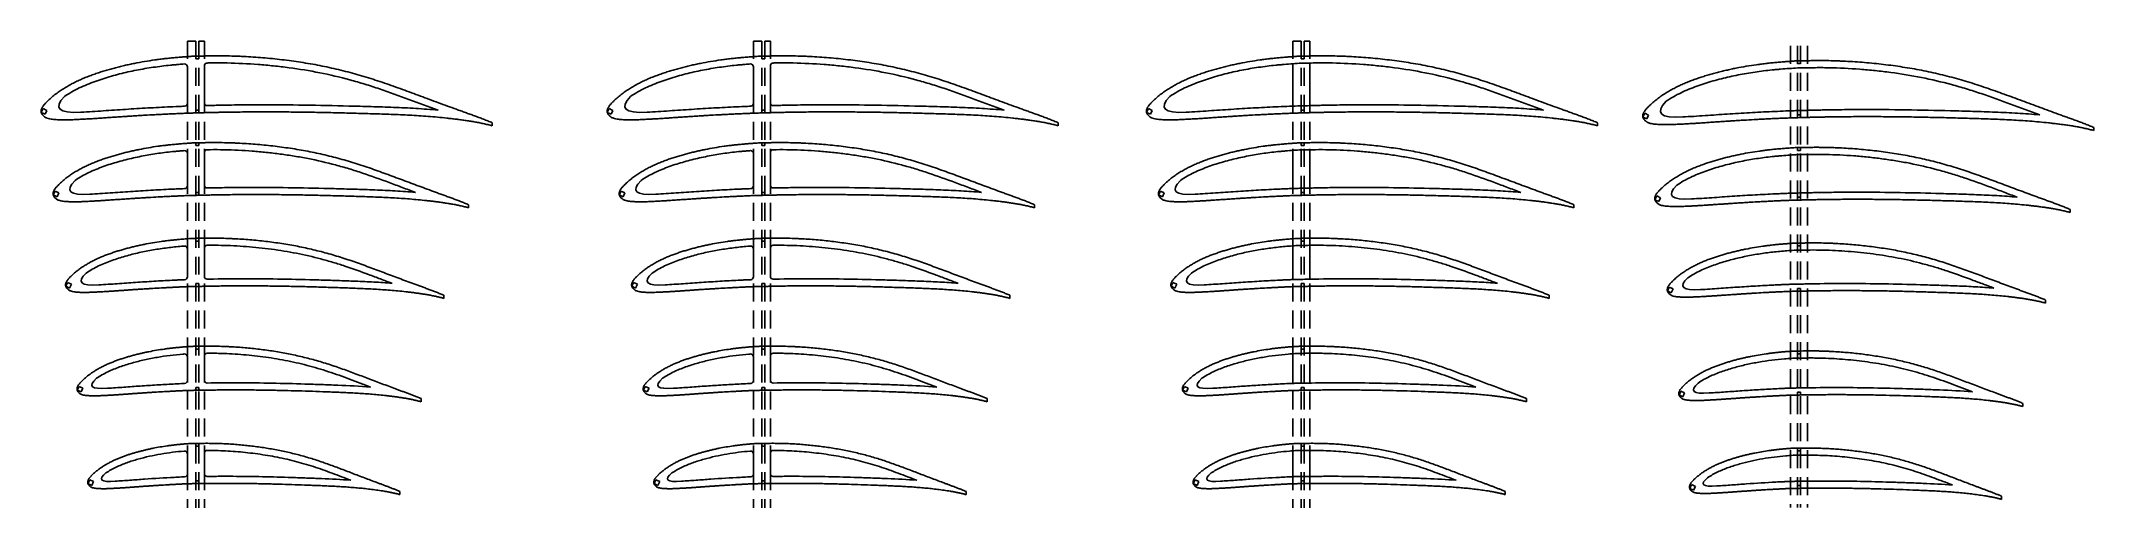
# Model space of a CAD drawing. Header units: millimetres. Extents: x -11497 to 404, y -3854 to 414.
# Drawn here: x -4191 to -2742, y 73 to 403 of the extents above; entities that cross this region are included whole.
import ezdxf

# ---------------------------------------------------------------- set-up
doc = ezdxf.new("R2010")
doc.units = ezdxf.units.MM
doc.linetypes.add('DASHED', pattern=[19.05, 12.7, -6.35])
doc.layers.add('111', color=140, linetype='DASHED')

msp = doc.modelspace()

# ---------------------------------------------------------------- linework, layer by layer
for p, q in [((-4081.8971, 390.661), (-4081.8971, 392.6494)), ((-4079.8971, 392.661), (-4079.8971, 390.661)), ((-3682.1982, 390.661), (-3682.1982, 392.6494)), ((-3680.1982, 392.661), (-3680.1982, 390.661)), ((-3301.4222, 390.661), (-3301.4222, 392.6494)), ((-3299.4222, 392.661), (-3299.4222, 390.661)), ((-4087.8971, 385.0735), (-4087.8971, 359.2189)), ((-4079.8971, 390.661), (-4081.8971, 390.661)), ((-4075.8971, 385.7592), (-4075.8971, 359.7068)), ((-3688.1982, 385.0735), (-3688.1982, 359.2189)), ((-3680.1982, 390.661), (-3682.1982, 390.661)), ((-3676.1982, 385.7592), (-3676.1982, 359.7068)), ((-3307.4222, 387.2297), (-3307.4222, 357.2911)), ((-3299.4222, 390.661), (-3301.4222, 390.661)), ((-3295.4222, 387.7212), (-3295.4222, 357.6455)), ((-2950.9288, 387.304), (-2950.9288, 389.2924)), ((-2948.9288, 387.304), (-2950.9288, 387.304)), ((-2948.9288, 389.304), (-2948.9288, 387.304)), ((-4081.8971, 352.4749), (-4081.8971, 354.4749)), ((-4081.8971, 354.4749), (-4079.8971, 354.4749)), ((-4079.8971, 354.4749), (-4079.8971, 352.5246)), ((-3682.1982, 352.4749), (-3682.1982, 354.4749)), ((-3682.1982, 354.4749), (-3680.1982, 354.4749)), ((-3680.1982, 354.4749), (-3680.1982, 352.5246)), ((-3301.4222, 352.4749), (-3301.4222, 354.4749)), ((-3301.4222, 354.4749), (-3299.4222, 354.4749)), ((-3299.4222, 354.4749), (-3299.4222, 352.5246)), ((-2950.9288, 349.1179), (-2950.9288, 351.1179)), ((-2950.9288, 351.1179), (-2948.9288, 351.1179)), ((-2948.9288, 351.1179), (-2948.9288, 349.1676)), ((-4087.8971, 323.8521), (-4087.8971, 300.9913)), ((-4081.8971, 329.393), (-4081.8971, 331.3794)), ((-4079.8971, 329.393), (-4081.8971, 329.393)), ((-4079.8971, 331.393), (-4079.8971, 329.393)), ((-4075.8971, 324.4835), (-4075.8971, 301.4287)), ((-3688.1982, 323.8521), (-3688.1982, 300.9913)), ((-3682.1982, 329.393), (-3682.1982, 331.3794)), ((-3680.1982, 329.393), (-3682.1982, 329.393)), ((-3680.1982, 331.393), (-3680.1982, 329.393)), ((-3676.1982, 324.4835), (-3676.1982, 301.4287)), ((-3307.4222, 326.0073), (-3307.4222, 299.0624)), ((-3301.4222, 329.393), (-3301.4222, 331.3794)), ((-3299.4222, 329.393), (-3301.4222, 329.393)), ((-3299.4222, 331.393), (-3299.4222, 329.393)), ((-3295.4222, 326.4494), (-3295.4222, 299.377)), ((-2950.9288, 326.0361), (-2950.9288, 328.0224)), ((-2948.9288, 326.0361), (-2950.9288, 326.0361)), ((-2948.9288, 328.0361), (-2948.9288, 326.0361)), ((-4081.8971, 294.2276), (-4081.8971, 296.2276)), ((-4081.8971, 296.2276), (-4079.8971, 296.2276)), ((-4079.8971, 296.2276), (-4079.8971, 294.2735)), ((-3682.1982, 294.2276), (-3682.1982, 296.2276)), ((-3682.1982, 296.2276), (-3680.1982, 296.2276)), ((-3680.1982, 296.2276), (-3680.1982, 294.2735)), ((-3301.4222, 294.2276), (-3301.4222, 296.2276)), ((-3301.4222, 296.2276), (-3299.4222, 296.2276)), ((-3299.4222, 296.2276), (-3299.4222, 294.2735)), ((-2950.9288, 290.8706), (-2950.9288, 292.8706)), ((-2950.9288, 292.8706), (-2948.9288, 292.8706)), ((-2948.9288, 292.8706), (-2948.9288, 290.9165)), ((-4081.8971, 261.8734), (-4081.8971, 263.8578)), ((-4079.8971, 261.8734), (-4081.8971, 261.8734)), ((-4079.8971, 263.8734), (-4079.8971, 261.8734)), ((-3682.1982, 261.8734), (-3682.1982, 263.8578)), ((-3680.1982, 261.8734), (-3682.1982, 261.8734)), ((-3680.1982, 263.8734), (-3680.1982, 261.8734)), ((-3301.4222, 261.8734), (-3301.4222, 263.8578)), ((-3299.4222, 261.8734), (-3301.4222, 261.8734)), ((-3299.4222, 263.8734), (-3299.4222, 261.8734)), ((-4087.8971, 256.3797), (-4087.8971, 236.6271)), ((-4075.8971, 256.9522), (-4075.8971, 237.0081)), ((-3688.1982, 256.3797), (-3688.1982, 236.6271)), ((-3676.1982, 256.9522), (-3676.1982, 237.0081)), ((-3307.4222, 258.537), (-3307.4222, 234.7001)), ((-3295.4222, 258.9238), (-3295.4222, 234.966)), ((-2950.9288, 258.5164), (-2950.9288, 260.5008)), ((-2948.9288, 258.5164), (-2950.9288, 258.5164)), ((-2948.9288, 260.5164), (-2948.9288, 258.5164)), ((-4081.8971, 229.8441), (-4081.8971, 231.8441)), ((-4081.8971, 231.8441), (-4079.8971, 231.8441)), ((-4079.8971, 231.8441), (-4079.8971, 229.8847)), ((-3682.1982, 229.8441), (-3682.1982, 231.8441)), ((-3682.1982, 231.8441), (-3680.1982, 231.8441)), ((-3680.1982, 231.8441), (-3680.1982, 229.8847)), ((-3301.4222, 229.8441), (-3301.4222, 231.8441)), ((-3301.4222, 231.8441), (-3299.4222, 231.8441)), ((-3299.4222, 231.8441), (-3299.4222, 229.8847)), ((-2950.9288, 226.4871), (-2950.9288, 228.4871)), ((-2950.9288, 228.4871), (-2948.9288, 228.4871)), ((-2948.9288, 228.4871), (-2948.9288, 226.5277)), ((-4087.8971, 180.1287), (-4087.8971, 163.2602)), ((-4081.8971, 185.5807), (-4081.8971, 187.5637)), ((-4079.8971, 185.5807), (-4081.8971, 185.5807)), ((-4079.8971, 187.5807), (-4079.8971, 185.5807)), ((-4075.8971, 180.6433), (-4075.8971, 163.5864)), ((-3688.1982, 180.1287), (-3688.1982, 163.2602)), ((-3682.1982, 185.5807), (-3682.1982, 187.5637)), ((-3680.1982, 185.5807), (-3682.1982, 185.5807)), ((-3680.1982, 187.5807), (-3680.1982, 185.5807)), ((-3676.1982, 180.6433), (-3676.1982, 163.5864)), ((-3307.4222, 182.2911), (-3307.4222, 161.339)), ((-3301.4222, 185.5807), (-3301.4222, 187.5637)), ((-3299.4222, 185.5807), (-3301.4222, 185.5807)), ((-3299.4222, 187.5807), (-3299.4222, 185.5807)), ((-3295.4222, 182.6235), (-3295.4222, 161.5525)), ((-2950.9288, 182.2237), (-2950.9288, 184.2067)), ((-2948.9288, 182.2237), (-2950.9288, 182.2237)), ((-2948.9288, 184.2237), (-2948.9288, 182.2237)), ((-4081.8971, 156.462), (-4081.8971, 158.462)), ((-4081.8971, 158.462), (-4079.8971, 158.462)), ((-4079.8971, 158.462), (-4079.8971, 156.496)), ((-3682.1982, 156.462), (-3682.1982, 158.462)), ((-3682.1982, 158.462), (-3680.1982, 158.462)), ((-3680.1982, 158.462), (-3680.1982, 156.496)), ((-3301.4222, 156.462), (-3301.4222, 158.462)), ((-3301.4222, 158.462), (-3299.4222, 158.462)), ((-3299.4222, 158.462), (-3299.4222, 156.496)), ((-2950.9288, 153.105), (-2950.9288, 155.105)), ((-2950.9288, 155.105), (-2948.9288, 155.105)), ((-2948.9288, 155.105), (-2948.9288, 153.139)), ((-4081.8971, 116.9406), (-4081.8971, 118.9228)), ((-4079.8971, 116.9406), (-4081.8971, 116.9406)), ((-4079.8971, 118.9406), (-4079.8971, 116.9406)), ((-3682.1982, 116.9406), (-3682.1982, 118.9228)), ((-3680.1982, 116.9406), (-3682.1982, 116.9406)), ((-3680.1982, 118.9406), (-3680.1982, 116.9406)), ((-3301.4222, 116.9406), (-3301.4222, 118.9228)), ((-3299.4222, 116.9406), (-3301.4222, 116.9406)), ((-3299.4222, 118.9406), (-3299.4222, 116.9406)), ((-4087.8971, 111.5245), (-4087.8971, 97.3176)), ((-4075.8971, 97.5926), (-4075.8971, 111.9816)), ((-3688.1982, 111.5245), (-3688.1982, 97.3176)), ((-3676.1982, 97.5926), (-3676.1982, 111.9816)), ((-3307.4222, 113.6941), (-3307.4222, 95.4054)), ((-3295.4222, 113.9406), (-3295.4222, 95.5644)), ((-2950.9288, 113.5837), (-2950.9288, 115.5658)), ((-2948.9288, 113.5837), (-2950.9288, 113.5837)), ((-2948.9288, 115.5837), (-2948.9288, 113.5837)), ((-4081.8971, 90.5094), (-4081.8971, 92.5094)), ((-4081.8971, 92.5094), (-4079.8971, 92.5094)), ((-4079.8971, 92.5094), (-4079.8971, 90.5351)), ((-3682.1982, 90.5094), (-3682.1982, 92.5094)), ((-3682.1982, 92.5094), (-3680.1982, 92.5094)), ((-3680.1982, 92.5094), (-3680.1982, 90.5351)), ((-3301.4222, 90.5094), (-3301.4222, 92.5094)), ((-3301.4222, 92.5094), (-3299.4222, 92.5094)), ((-3299.4222, 92.5094), (-3299.4222, 90.5351)), ((-2950.9288, 87.1524), (-2950.9288, 89.1524)), ((-2950.9288, 89.1524), (-2948.9288, 89.1524)), ((-2948.9288, 89.1524), (-2948.9288, 87.1782))]:
    msp.add_line(p, q)
at = {"color": 7, "linetype": 'Continuous', "lineweight": 25}
for p, q in [((-4174.6986, 364.0825), (-4174.6983, 364.0823)), ((-3774.9998, 364.0825), (-3774.9995, 364.0823)), ((-3394.2237, 364.0825), (-3394.2234, 364.0823)), ((-4189.8036, 355.5655), (-4191.0714, 352.8466)), ((-4191.0714, 352.8466), (-4188.3525, 351.5788)), ((-4187.0846, 354.2977), (-4189.8036, 355.5655)), ((-4188.3525, 351.5788), (-4187.0846, 354.2977)), ((-4162.9975, 352.9888), (-4162.9993, 352.9887)), ((-3790.1047, 355.5655), (-3791.3726, 352.8466)), ((-3791.3726, 352.8466), (-3788.6537, 351.5788)), ((-3787.3858, 354.2977), (-3790.1047, 355.5655)), ((-3788.6537, 351.5788), (-3787.3858, 354.2977)), ((-3763.2986, 352.9888), (-3763.3004, 352.9887)), ((-3409.3287, 355.5655), (-3410.5965, 352.8466)), ((-3410.5965, 352.8466), (-3407.8776, 351.5788)), ((-3406.6097, 354.2977), (-3409.3287, 355.5655)), ((-3407.8776, 351.5788), (-3406.6097, 354.2977)), ((-3382.5226, 352.9888), (-3382.5244, 352.9887)), ((-3058.8353, 352.2086), (-3060.1031, 349.4896)), ((-3060.1031, 349.4896), (-3057.3842, 348.2218)), ((-3056.1163, 350.9407), (-3058.8353, 352.2086)), ((-3057.3842, 348.2218), (-3056.1163, 350.9407)), ((-3043.7303, 360.7255), (-3043.73, 360.7253)), ((-3032.0292, 349.6318), (-3032.031, 349.6317)), ((-3872.6238, 345.5151), (-3872.6232, 343.3534)), ((-3472.925, 345.5151), (-3472.9243, 343.3534)), ((-3092.149, 345.5151), (-3092.1483, 343.3534)), ((-2741.6555, 342.1581), (-2741.6549, 339.9964)), ((-4167.1721, 304.7939), (-4167.1719, 304.7938)), ((-3767.4733, 304.7939), (-3767.4731, 304.7938)), ((-3386.6973, 304.7939), (-3386.6971, 304.7938)), ((-4181.3203, 297.2181), (-4182.5882, 294.4991)), ((-4182.5882, 294.4991), (-4179.8692, 293.2313)), ((-4178.6014, 295.9502), (-4181.3203, 297.2181)), ((-4179.8692, 293.2313), (-4178.6014, 295.9502)), ((-4156.7765, 295.0525), (-4156.7796, 295.0523)), ((-3781.6215, 297.2181), (-3782.8893, 294.4991)), ((-3782.8893, 294.4991), (-3780.1704, 293.2313)), ((-3778.9026, 295.9502), (-3781.6215, 297.2181)), ((-3780.1704, 293.2313), (-3778.9026, 295.9502)), ((-3757.0777, 295.0525), (-3757.0808, 295.0523)), ((-3400.8454, 297.2181), (-3402.1133, 294.4991)), ((-3402.1133, 294.4991), (-3399.3944, 293.2313)), ((-3398.1265, 295.9502), (-3400.8454, 297.2181)), ((-3399.3944, 293.2313), (-3398.1265, 295.9502)), ((-3376.3016, 295.0525), (-3376.3047, 295.0523)), ((-3050.352, 293.8611), (-3051.6199, 291.1422)), ((-3051.6199, 291.1422), (-3048.901, 289.8743)), ((-3047.6331, 292.5932), (-3050.352, 293.8611)), ((-3048.901, 289.8743), (-3047.6331, 292.5932)), ((-3036.2038, 301.437), (-3036.2037, 301.4368)), ((-3025.8082, 291.6955), (-3025.8113, 291.6953)), ((-3889.3694, 287.6267), (-3889.3679, 285.4537)), ((-3489.6705, 287.6267), (-3489.6691, 285.4537)), ((-3108.8945, 287.6267), (-3108.8931, 285.4537)), ((-2758.4011, 284.2697), (-2758.3996, 282.0968)), ((-4172.5128, 232.7307), (-4173.7807, 230.0117)), ((-4169.7939, 231.4628), (-4172.5128, 232.7307)), ((-4159.358, 239.3294), (-4159.3578, 239.3293)), ((-3772.814, 232.7307), (-3774.0818, 230.0117)), ((-3770.0951, 231.4628), (-3772.814, 232.7307)), ((-3759.6592, 239.3294), (-3759.659, 239.3293)), ((-3392.0379, 232.7307), (-3393.3058, 230.0117)), ((-3389.319, 231.4628), (-3392.0379, 232.7307)), ((-3378.8831, 239.3294), (-3378.8829, 239.3293)), ((-3028.3897, 235.9725), (-3028.3895, 235.9723)), ((-4173.7807, 230.0117), (-4171.0617, 228.7439)), ((-4171.0617, 228.7439), (-4169.7939, 231.4628)), ((-3906.755, 223.6159), (-3906.7528, 221.4313)), ((-3774.0818, 230.0117), (-3771.3629, 228.7439)), ((-3771.3629, 228.7439), (-3770.0951, 231.4628)), ((-3507.0561, 223.6159), (-3507.054, 221.4313)), ((-3393.3058, 230.0117), (-3390.5869, 228.7439)), ((-3390.5869, 228.7439), (-3389.319, 231.4628)), ((-3126.2801, 223.6159), (-3126.2779, 221.4313)), ((-3041.5445, 229.3737), (-3042.8124, 226.6548)), ((-3042.8124, 226.6548), (-3040.0935, 225.3869)), ((-3038.8256, 228.1058), (-3041.5445, 229.3737)), ((-3040.0935, 225.3869), (-3038.8256, 228.1058)), ((-2775.7867, 220.2589), (-2775.7845, 218.0744)), ((-4152.1063, 164.9443), (-4152.1061, 164.9441)), ((-3752.4075, 164.9443), (-3752.4072, 164.9441)), ((-3371.6314, 164.9443), (-3371.6312, 164.9441)), ((-3021.138, 161.5874), (-3021.1378, 161.5872)), ((-4164.3393, 159.2523), (-4165.6071, 156.5334)), ((-4165.6071, 156.5334), (-4162.8882, 155.2655)), ((-4161.6203, 157.9845), (-4164.3393, 159.2523)), ((-4162.8882, 155.2655), (-4161.6203, 157.9845)), ((-3922.8892, 150.5799), (-3922.8863, 148.3845)), ((-3764.6404, 159.2523), (-3765.9083, 156.5334)), ((-3765.9083, 156.5334), (-3763.1894, 155.2655)), ((-3761.9215, 157.9845), (-3764.6404, 159.2523)), ((-3763.1894, 155.2655), (-3761.9215, 157.9845)), ((-3523.1904, 150.5799), (-3523.1875, 148.3845)), ((-3383.8644, 159.2523), (-3385.1322, 156.5334)), ((-3385.1322, 156.5334), (-3382.4133, 155.2655)), ((-3381.1455, 157.9845), (-3383.8644, 159.2523)), ((-3382.4133, 155.2655), (-3381.1455, 157.9845)), ((-3142.4143, 150.5799), (-3142.4114, 148.3845)), ((-3033.371, 155.8954), (-3034.6388, 153.1764)), ((-3034.6388, 153.1764), (-3031.9199, 151.9086)), ((-3030.6521, 154.6275), (-3033.371, 155.8954)), ((-3031.9199, 151.9086), (-3030.6521, 154.6275)), ((-2791.9209, 147.2229), (-2791.918, 145.0275)), ((-4156.7936, 93.2109), (-4158.0614, 90.492)), ((-4158.0614, 90.492), (-4155.3425, 89.2242)), ((-4154.0746, 91.9431), (-4156.7936, 93.2109)), ((-4155.3425, 89.2242), (-4154.0746, 91.9431)), ((-4145.4116, 98.0658), (-4145.4113, 98.0655)), ((-4138.7957, 92.2338), (-4138.7973, 92.2337)), ((-3757.0947, 93.2109), (-3758.3626, 90.492)), ((-3758.3626, 90.492), (-3755.6437, 89.2242)), ((-3754.3758, 91.9431), (-3757.0947, 93.2109)), ((-3755.6437, 89.2242), (-3754.3758, 91.9431)), ((-3745.7128, 98.0658), (-3745.7125, 98.0655)), ((-3739.0969, 92.2338), (-3739.0985, 92.2337)), ((-3376.3187, 93.2109), (-3377.5865, 90.492)), ((-3377.5865, 90.492), (-3374.8676, 89.2242)), ((-3373.5998, 91.9431), (-3376.3187, 93.2109)), ((-3374.8676, 89.2242), (-3373.5998, 91.9431)), ((-3364.9368, 98.0658), (-3364.9364, 98.0655)), ((-3358.3208, 92.2338), (-3358.3224, 92.2337)), ((-3025.8253, 89.854), (-3027.0931, 87.135)), ((-3027.0931, 87.135), (-3024.3742, 85.8672)), ((-3023.1063, 88.5861), (-3025.8253, 89.854)), ((-3024.3742, 85.8672), (-3023.1063, 88.5861)), ((-3014.4434, 94.7089), (-3014.443, 94.7086)), ((-3007.8274, 88.8768), (-3007.829, 88.8767)), ((-3937.7841, 84.9469), (-3937.7805, 82.7415)), ((-3538.0852, 84.9469), (-3538.0817, 82.7415)), ((-3157.3092, 84.9469), (-3157.3056, 82.7415)), ((-2806.8158, 81.5899), (-2806.8122, 79.3845))]:
    msp.add_line(p, q, dxfattribs=at)
for centre, start, end in [((-4089.8971, 385.0735), 0, 94.3408222), ((-4073.8971, 385.7592), 91.0818086, 180), ((-3690.1982, 385.0735), 0, 94.3408222), ((-3674.1982, 385.7592), 91.0818086, 180), ((-4089.8971, 359.2189), 272.1814622, 360), ((-4073.8971, 359.7068), 180, 271.6621389), ((-3690.1982, 359.2189), 272.1814622, 360), ((-3674.1982, 359.7068), 180, 271.6621389), ((-4089.8971, 323.8521), 0, 94.3841356), ((-4073.8971, 324.4835), 90.9322681, 180), ((-3690.1982, 323.8521), 0, 94.3841356), ((-3674.1982, 324.4835), 90.9322681, 180), ((-4089.8971, 300.9913), 272.2499107, 0), ((-4073.8971, 301.4287), 180, 271.4144641), ((-3690.1982, 300.9913), 272.2499107, 0), ((-3674.1982, 301.4287), 180, 271.4144641), ((-4089.8971, 256.3797), 360, 94.5030221), ((-4073.8971, 256.9522), 90.6942869, 180), ((-3690.1982, 256.3797), 360, 94.5030221), ((-3674.1982, 256.9522), 90.6942869, 180), ((-4089.8971, 236.6271), 272.4001927, 360), ((-4073.8971, 237.0081), 180, 271.1936047), ((-3690.1982, 236.6271), 272.4001927, 360), ((-3674.1982, 237.0081), 180, 271.1936047), ((-4089.8971, 180.1287), 0, 94.673725), ((-4073.8971, 180.6433), 90.3441306, 180), ((-3690.1982, 180.1287), 0, 94.673725), ((-3674.1982, 180.6433), 90.3441306, 180), ((-4089.8971, 163.2602), 272.597915, 0), ((-4073.8971, 163.5864), 180, 270.9774543), ((-3690.1982, 163.2602), 272.597915, 0), ((-3674.1982, 163.5864), 180, 270.9774543), ((-4089.8971, 111.5245), 0, 94.8409394), ((-4073.8971, 111.9816), 89.9375764, 180), ((-3690.1982, 111.5245), 0, 94.8409394), ((-3674.1982, 111.9816), 89.9375764, 180), ((-4089.8971, 97.3176), 272.7600179, 0), ((-4073.8971, 97.5926), 180, 270.7829412), ((-3690.1982, 97.3176), 272.7600179, 0), ((-3674.1982, 97.5926), 180, 270.7829412)]:
    msp.add_arc(centre, 2, start, end)
for points, knots in [([(-3872.6232, 343.3534), (-3873.6626, 343.6713), (-3875.7713, 344.2066), (-3878.9447, 344.9653), (-3882.1419, 345.6279), (-3885.3532, 346.2208), (-3888.5773, 346.7493), (-3891.81, 347.2282), (-3895.0491, 347.6701), (-3898.2931, 348.0832), (-3901.5414, 348.4693), (-3905.8777, 348.9512), (-3911.3072, 349.4892), (-3917.8348, 350.0404), (-3924.372, 350.5082), (-3930.9172, 350.8948), (-3937.4684, 351.2146), (-3944.0241, 351.4795), (-3950.5831, 351.7046), (-3957.1441, 351.9061), (-3965.8942, 352.1567), (-3976.8338, 352.458), (-3989.9626, 352.7685), (-4000.9023, 352.9671), (-4009.6519, 353.0844), (-4016.2126, 353.1516), (-4022.7714, 353.1983), (-4029.3278, 353.2217), (-4035.8816, 353.2234), (-4042.4322, 353.2008), (-4048.9792, 353.1524), (-4055.5221, 353.0765), (-4060.9709, 352.9897), (-4065.3274, 352.9066), (-4068.5934, 352.8334), (-4071.3142, 352.775), (-4073.4898, 352.7149), (-4075.6648, 352.6502), (-4078.3825, 352.5617), (-4080.5564, 352.5074), (-4082.859, 352.4518), (-4084.6821, 352.3957), (-4087.112, 352.3149), (-4088.934, 352.2503), (-4090.7555, 352.1802), (-4092.5765, 352.1045), (-4094.397, 352.0274), (-4096.824, 351.9231), (-4099.8567, 351.7854), (-4103.4943, 351.6118), (-4107.1305, 351.4297), (-4111.9766, 351.1754), (-4116.8198, 350.9057), (-4121.6602, 350.6191), (-4125.2892, 350.397), (-4128.9169, 350.1683), (-4132.5434, 349.9324), (-4136.1687, 349.6911), (-4139.7931, 349.4461), (-4143.4164, 349.1964), (-4147.0391, 348.9466), (-4150.6616, 348.7015), (-4154.2842, 348.4671), (-4157.9073, 348.2489), (-4160.9272, 348.0852), (-4163.3434, 347.9635), (-4165.1557, 347.8762), (-4166.968, 347.7926), (-4168.7805, 347.7136), (-4170.5933, 347.6461), (-4172.4066, 347.5953), (-4174.2204, 347.5691), (-4176.0344, 347.5726), (-4177.8478, 347.6134), (-4179.66, 347.6902), (-4181.4697, 347.814), (-4183.2755, 347.9821), (-4185.0752, 348.2161), (-4186.5399, 348.6107), (-4187.646, 349.104), (-4188.3001, 349.4835), (-4188.7975, 349.8273), (-4189.2769, 350.1957), (-4189.7242, 350.6034), (-4190.0783, 350.9965), (-4190.2719, 351.2281), (-4190.4091, 351.4084), (-4190.5359, 351.5961), (-4190.649, 351.7926), (-4190.7516, 351.9945), (-4190.8596, 352.1932), (-4190.9607, 352.3953), (-4191.0345, 352.6093), (-4191.093, 352.8276), (-4191.1371, 353.0498), (-4191.1698, 353.2739), (-4191.1966, 353.575), (-4191.2003, 353.9535), (-4191.1549, 354.3293), (-4191.0981, 354.6258), (-4191.0435, 354.8457), (-4190.9785, 355.0628), (-4190.8802, 355.3484), (-4190.7366, 355.698), (-4190.5363, 356.1048), (-4190.2403, 356.632), (-4189.8225, 357.2624), (-4189.2723, 357.9832), (-4188.6855, 358.675), (-4188.0742, 359.3446), (-4187.4449, 359.9974), (-4186.805, 360.64), (-4185.9437, 361.4883), (-4184.842, 362.5231), (-4183.4823, 363.7235), (-4182.0826, 364.877), (-4180.6497, 365.9889), (-4178.6997, 367.4193), (-4176.1977, 369.1168), (-4173.1113, 371.0244), (-4169.951, 372.8072), (-4166.7217, 374.4625), (-4163.4325, 375.9957), (-4160.0924, 377.4153), (-4156.7134, 378.7402), (-4153.3023, 379.9817), (-4149.8627, 381.1432), (-4146.3994, 382.2335), (-4142.9144, 383.2545), (-4139.4117, 384.2155), (-4135.8932, 385.1192), (-4132.3599, 385.9665), (-4128.8129, 386.7581), (-4124.0668, 387.7401), (-4118.1056, 388.8357), (-4112.1123, 389.7588), (-4107.3023, 390.4029), (-4103.6877, 390.8384), (-4100.0667, 391.2274), (-4096.4406, 391.5794), (-4092.8082, 391.8721), (-4089.1733, 392.1486), (-4085.5368, 392.4206), (-4083.1106, 392.5798), (-4081.8971, 392.6494)], [0, 0, 0, 0, 0.007374257, 0.014748514, 0.022122771, 0.029497028, 0.036871285, 0.044245542, 0.051619799, 0.058994056, 0.066368313, 0.07374257, 0.088491084, 0.103239598, 0.117988112, 0.132736627, 0.147485141, 0.162233655, 0.176982169, 0.191730683, 0.206479197, 0.235976225, 0.265473253, 0.294970281, 0.309718795, 0.324467309, 0.339215823, 0.353964337, 0.368712851, 0.383461366, 0.39820988, 0.412958394, 0.427706908, 0.435081165, 0.442455422, 0.449829679, 0.453516807, 0.457203936, 0.464578193, 0.47195245, 0.47195245, 0.480203193, 0.484328564, 0.488453936, 0.492579307, 0.496704679, 0.50083005, 0.504955422, 0.513206165, 0.521456908, 0.529707651, 0.537958394, 0.55445988, 0.562710623, 0.570961366, 0.579212108, 0.587462851, 0.595713594, 0.603964337, 0.61221508, 0.620465823, 0.628716566, 0.636967309, 0.645218052, 0.653468795, 0.657594167, 0.661719538, 0.66584491, 0.669970281, 0.674095653, 0.678221024, 0.682346396, 0.686471767, 0.690597139, 0.69472251, 0.698847882, 0.702973253, 0.707098625, 0.711223996, 0.713286682, 0.715349368, 0.71638071, 0.717412053, 0.719474739, 0.720506082, 0.721021753, 0.721537425, 0.722053096, 0.722568768, 0.723084439, 0.72360011, 0.724115782, 0.724631453, 0.725147125, 0.725662796, 0.726178468, 0.726694139, 0.727725482, 0.728756825, 0.729272496, 0.729788168, 0.730303839, 0.730819511, 0.731850853, 0.732882196, 0.733913539, 0.735976225, 0.738038911, 0.740101596, 0.742164282, 0.744226968, 0.746289654, 0.748352339, 0.752477711, 0.756603082, 0.760728454, 0.764853825, 0.768979197, 0.77722994, 0.785480683, 0.793731426, 0.801982169, 0.810232912, 0.818483655, 0.826734398, 0.834985141, 0.843235884, 0.851486627, 0.859737369, 0.867988112, 0.876238855, 0.884489598, 0.892740341, 0.900991084, 0.91749257, 0.933994056, 0.942244799, 0.950495542, 0.958746285, 0.966997028, 0.975247771, 0.983498514, 0.991749257, 1, 1, 1, 1]), ([(-4081.8971, 392.6494), (-4080.7698, 392.6509), (-4078.5156, 392.6725), (-4075.1348, 392.7362), (-4071.7541, 392.8032), (-4068.3727, 392.8331), (-4064.9913, 392.8354), (-4060.4828, 392.7941), (-4055.9753, 392.6917), (-4051.4696, 392.53), (-4046.9655, 392.3291), (-4041.3391, 392.0015), (-4034.595, 391.4948), (-4027.8608, 390.8707), (-4021.1376, 390.1361), (-4014.4287, 389.2841), (-4007.7354, 388.3132), (-3998.8375, 386.8491), (-3987.7737, 384.6834), (-3974.6183, 381.5271), (-3963.7699, 378.46), (-3955.1698, 375.7486), (-3946.6165, 372.892), (-3938.1247, 369.8588), (-3929.6608, 366.7488), (-3923.3193, 364.3991), (-3916.9778, 362.0494), (-3910.636, 359.7006), (-3904.2898, 357.3638), (-3898.9961, 355.4302), (-3894.7574, 353.8941), (-3891.5751, 352.7509), (-3888.3942, 351.6041), (-3885.216, 350.4494), (-3882.0472, 349.2693), (-3878.8878, 348.064), (-3875.7466, 346.812), (-3873.658, 345.9635), (-3872.6238, 345.5151)], [0, 0, 0, 0, 0.015625, 0.03125, 0.046875, 0.0625, 0.078125, 0.09375, 0.125, 0.140625, 0.15625, 0.1875, 0.21875, 0.25, 0.28125, 0.3125, 0.34375, 0.375, 0.4375, 0.5, 0.5625, 0.59375, 0.625, 0.6875, 0.71875, 0.75, 0.78125, 0.8125, 0.84375, 0.875, 0.890625, 0.90625, 0.921875, 0.9375, 0.953125, 0.96875, 0.984375, 1, 1, 1, 1]), ([(-3472.9243, 343.3534), (-3473.9638, 343.6713), (-3476.0724, 344.2066), (-3479.2459, 344.9653), (-3482.443, 345.6279), (-3485.6544, 346.2208), (-3488.8784, 346.7493), (-3492.1111, 347.2282), (-3495.3503, 347.6701), (-3498.5943, 348.0832), (-3501.8426, 348.4693), (-3506.1789, 348.9512), (-3511.6084, 349.4892), (-3518.136, 350.0404), (-3524.6731, 350.5082), (-3531.2184, 350.8948), (-3537.7696, 351.2146), (-3544.3253, 351.4795), (-3550.8842, 351.7046), (-3557.4453, 351.9061), (-3566.1953, 352.1567), (-3577.1349, 352.458), (-3590.2638, 352.7685), (-3601.2035, 352.9671), (-3609.9531, 353.0844), (-3616.5137, 353.1516), (-3623.0725, 353.1983), (-3629.629, 353.2217), (-3636.1827, 353.2234), (-3642.7333, 353.2008), (-3649.2803, 353.1524), (-3655.8233, 353.0765), (-3661.272, 352.9897), (-3665.6286, 352.9066), (-3668.8946, 352.8334), (-3671.6153, 352.775), (-3673.791, 352.7149), (-3675.966, 352.6502), (-3678.6837, 352.5617), (-3680.8576, 352.5074), (-3683.1602, 352.4518), (-3684.9832, 352.3957), (-3687.4131, 352.3149), (-3689.2351, 352.2503), (-3691.0567, 352.1802), (-3692.8776, 352.1045), (-3694.6982, 352.0274), (-3697.1252, 351.9231), (-3700.1579, 351.7854), (-3703.7955, 351.6118), (-3707.4316, 351.4297), (-3712.2778, 351.1754), (-3717.121, 350.9057), (-3721.9614, 350.6191), (-3725.5904, 350.397), (-3729.2181, 350.1683), (-3732.8445, 349.9324), (-3736.4699, 349.6911), (-3740.0942, 349.4461), (-3743.7176, 349.1964), (-3747.3403, 348.9466), (-3750.9627, 348.7015), (-3754.5854, 348.4671), (-3758.2085, 348.2489), (-3761.2284, 348.0852), (-3763.6446, 347.9635), (-3765.4569, 347.8762), (-3767.2692, 347.7926), (-3769.0816, 347.7136), (-3770.8945, 347.6461), (-3772.7078, 347.5953), (-3774.5216, 347.5691), (-3776.3355, 347.5726), (-3778.149, 347.6134), (-3779.9612, 347.6902), (-3781.7709, 347.814), (-3783.5766, 347.9821), (-3785.3764, 348.2161), (-3786.841, 348.6107), (-3787.9472, 349.104), (-3788.6013, 349.4835), (-3789.0986, 349.8273), (-3789.578, 350.1957), (-3790.0253, 350.6034), (-3790.3795, 350.9965), (-3790.5731, 351.2281), (-3790.7103, 351.4084), (-3790.8371, 351.5961), (-3790.9502, 351.7926), (-3791.0527, 351.9945), (-3791.1607, 352.1932), (-3791.2619, 352.3953), (-3791.3356, 352.6093), (-3791.3942, 352.8276), (-3791.4383, 353.0498), (-3791.471, 353.2739), (-3791.4978, 353.575), (-3791.5015, 353.9535), (-3791.4561, 354.3293), (-3791.3993, 354.6258), (-3791.3447, 354.8457), (-3791.2796, 355.0628), (-3791.1814, 355.3484), (-3791.0377, 355.698), (-3790.8375, 356.1048), (-3790.5415, 356.632), (-3790.1237, 357.2624), (-3789.5735, 357.9832), (-3788.9867, 358.675), (-3788.3754, 359.3446), (-3787.746, 359.9974), (-3787.1062, 360.64), (-3786.2448, 361.4883), (-3785.1432, 362.5231), (-3783.7835, 363.7235), (-3782.3838, 364.877), (-3780.9509, 365.9889), (-3779.0009, 367.4193), (-3776.4988, 369.1168), (-3773.4125, 371.0244), (-3770.2522, 372.8072), (-3767.0229, 374.4625), (-3763.7337, 375.9957), (-3760.3935, 377.4153), (-3757.0145, 378.7402), (-3753.6035, 379.9817), (-3750.1639, 381.1432), (-3746.7005, 382.2335), (-3743.2155, 383.2545), (-3739.7129, 384.2155), (-3736.1943, 385.1192), (-3732.6611, 385.9665), (-3729.1141, 386.7581), (-3724.3679, 387.7401), (-3718.4067, 388.8357), (-3712.4134, 389.7588), (-3707.6034, 390.4029), (-3703.9888, 390.8384), (-3700.3678, 391.2274), (-3696.7418, 391.5794), (-3693.1094, 391.8721), (-3689.4745, 392.1486), (-3685.838, 392.4206), (-3683.4117, 392.5798), (-3682.1982, 392.6494)], [0, 0, 0, 0, 0.007374257, 0.014748514, 0.022122771, 0.029497028, 0.036871285, 0.044245542, 0.051619799, 0.058994056, 0.066368313, 0.07374257, 0.088491084, 0.103239598, 0.117988112, 0.132736627, 0.147485141, 0.162233655, 0.176982169, 0.191730683, 0.206479197, 0.235976225, 0.265473253, 0.294970281, 0.309718795, 0.324467309, 0.339215823, 0.353964337, 0.368712851, 0.383461366, 0.39820988, 0.412958394, 0.427706908, 0.435081165, 0.442455422, 0.449829679, 0.453516807, 0.457203936, 0.464578193, 0.47195245, 0.47195245, 0.480203193, 0.484328564, 0.488453936, 0.492579307, 0.496704679, 0.50083005, 0.504955422, 0.513206165, 0.521456908, 0.529707651, 0.537958394, 0.55445988, 0.562710623, 0.570961366, 0.579212108, 0.587462851, 0.595713594, 0.603964337, 0.61221508, 0.620465823, 0.628716566, 0.636967309, 0.645218052, 0.653468795, 0.657594167, 0.661719538, 0.66584491, 0.669970281, 0.674095653, 0.678221024, 0.682346396, 0.686471767, 0.690597139, 0.69472251, 0.698847882, 0.702973253, 0.707098625, 0.711223996, 0.713286682, 0.715349368, 0.71638071, 0.717412053, 0.719474739, 0.720506082, 0.721021753, 0.721537425, 0.722053096, 0.722568768, 0.723084439, 0.72360011, 0.724115782, 0.724631453, 0.725147125, 0.725662796, 0.726178468, 0.726694139, 0.727725482, 0.728756825, 0.729272496, 0.729788168, 0.730303839, 0.730819511, 0.731850853, 0.732882196, 0.733913539, 0.735976225, 0.738038911, 0.740101596, 0.742164282, 0.744226968, 0.746289654, 0.748352339, 0.752477711, 0.756603082, 0.760728454, 0.764853825, 0.768979197, 0.77722994, 0.785480683, 0.793731426, 0.801982169, 0.810232912, 0.818483655, 0.826734398, 0.834985141, 0.843235884, 0.851486627, 0.859737369, 0.867988112, 0.876238855, 0.884489598, 0.892740341, 0.900991084, 0.91749257, 0.933994056, 0.942244799, 0.950495542, 0.958746285, 0.966997028, 0.975247771, 0.983498514, 0.991749257, 1, 1, 1, 1]), ([(-3682.1982, 392.6494), (-3681.071, 392.6509), (-3678.8168, 392.6725), (-3675.436, 392.7362), (-3672.0552, 392.8032), (-3668.6739, 392.8331), (-3665.2925, 392.8354), (-3660.784, 392.7941), (-3656.2765, 392.6917), (-3651.7708, 392.53), (-3647.2666, 392.3291), (-3641.6403, 392.0015), (-3634.8962, 391.4948), (-3628.162, 390.8707), (-3621.4388, 390.1361), (-3614.7298, 389.2841), (-3608.0366, 388.3132), (-3599.1386, 386.8491), (-3588.0749, 384.6834), (-3574.9195, 381.5271), (-3564.0711, 378.46), (-3555.4709, 375.7486), (-3546.9177, 372.892), (-3538.4258, 369.8588), (-3529.962, 366.7488), (-3523.6205, 364.3991), (-3517.279, 362.0494), (-3510.9372, 359.7006), (-3504.591, 357.3638), (-3499.2973, 355.4302), (-3495.0586, 353.8941), (-3491.8763, 352.7509), (-3488.6953, 351.6041), (-3485.5172, 350.4494), (-3482.3484, 349.2693), (-3479.189, 348.064), (-3476.0478, 346.812), (-3473.9592, 345.9635), (-3472.925, 345.5151)], [0, 0, 0, 0, 0.015625, 0.03125, 0.046875, 0.0625, 0.078125, 0.09375, 0.125, 0.140625, 0.15625, 0.1875, 0.21875, 0.25, 0.28125, 0.3125, 0.34375, 0.375, 0.4375, 0.5, 0.5625, 0.59375, 0.625, 0.6875, 0.71875, 0.75, 0.78125, 0.8125, 0.84375, 0.875, 0.890625, 0.90625, 0.921875, 0.9375, 0.953125, 0.96875, 0.984375, 1, 1, 1, 1]), ([(-3092.1483, 343.3534), (-3093.1878, 343.6713), (-3095.2964, 344.2066), (-3098.4698, 344.9653), (-3101.667, 345.6279), (-3104.8783, 346.2208), (-3108.1024, 346.7493), (-3111.3351, 347.2282), (-3114.5742, 347.6701), (-3117.8182, 348.0832), (-3121.0666, 348.4693), (-3125.4028, 348.9512), (-3130.8324, 349.4892), (-3137.3599, 350.0404), (-3143.8971, 350.5082), (-3150.4423, 350.8948), (-3156.9935, 351.2146), (-3163.5493, 351.4795), (-3170.1082, 351.7046), (-3176.6692, 351.9061), (-3185.4193, 352.1567), (-3196.3589, 352.458), (-3209.4878, 352.7685), (-3220.4274, 352.9671), (-3229.177, 353.0844), (-3235.7377, 353.1516), (-3242.2965, 353.1983), (-3248.8529, 353.2217), (-3255.4067, 353.2234), (-3261.9573, 353.2008), (-3268.5043, 353.1524), (-3275.0473, 353.0765), (-3280.496, 352.9897), (-3284.8525, 352.9066), (-3288.1185, 352.8334), (-3290.8393, 352.775), (-3293.0149, 352.7149), (-3295.1899, 352.6502), (-3297.9076, 352.5617), (-3300.0815, 352.5074), (-3302.3841, 352.4518), (-3304.2072, 352.3957), (-3306.6371, 352.3149), (-3308.4591, 352.2503), (-3310.2806, 352.1802), (-3312.1016, 352.1045), (-3313.9222, 352.0274), (-3316.3492, 351.9231), (-3319.3818, 351.7854), (-3323.0195, 351.6118), (-3326.6556, 351.4297), (-3331.5017, 351.1754), (-3336.345, 350.9057), (-3341.1854, 350.6191), (-3344.8143, 350.397), (-3348.4421, 350.1683), (-3352.0685, 349.9324), (-3355.6938, 349.6911), (-3359.3182, 349.4461), (-3362.9415, 349.1964), (-3366.5642, 348.9466), (-3370.1867, 348.7015), (-3373.8093, 348.4671), (-3377.4324, 348.2489), (-3380.4524, 348.0852), (-3382.8686, 347.9635), (-3384.6808, 347.8762), (-3386.4931, 347.7926), (-3388.3056, 347.7136), (-3390.1184, 347.6461), (-3391.9317, 347.5953), (-3393.7455, 347.5691), (-3395.5595, 347.5726), (-3397.3729, 347.6134), (-3399.1851, 347.6902), (-3400.9948, 347.814), (-3402.8006, 347.9821), (-3404.6004, 348.2161), (-3406.065, 348.6107), (-3407.1711, 349.104), (-3407.8252, 349.4835), (-3408.3226, 349.8273), (-3408.802, 350.1957), (-3409.2493, 350.6034), (-3409.6034, 350.9965), (-3409.7971, 351.2281), (-3409.9342, 351.4084), (-3410.061, 351.5961), (-3410.1741, 351.7926), (-3410.2767, 351.9945), (-3410.3847, 352.1932), (-3410.4858, 352.3953), (-3410.5596, 352.6093), (-3410.6181, 352.8276), (-3410.6623, 353.0498), (-3410.695, 353.2739), (-3410.7217, 353.575), (-3410.7254, 353.9535), (-3410.68, 354.3293), (-3410.6232, 354.6258), (-3410.5686, 354.8457), (-3410.5036, 355.0628), (-3410.4053, 355.3484), (-3410.2617, 355.698), (-3410.0614, 356.1048), (-3409.7655, 356.632), (-3409.3476, 357.2624), (-3408.7975, 357.9832), (-3408.2106, 358.675), (-3407.5993, 359.3446), (-3406.97, 359.9974), (-3406.3301, 360.64), (-3405.4688, 361.4883), (-3404.3671, 362.5231), (-3403.0075, 363.7235), (-3401.6077, 364.877), (-3400.1748, 365.9889), (-3398.2248, 367.4193), (-3395.7228, 369.1168), (-3392.6364, 371.0244), (-3389.4761, 372.8072), (-3386.2468, 374.4625), (-3382.9576, 375.9957), (-3379.6175, 377.4153), (-3376.2385, 378.7402), (-3372.8274, 379.9817), (-3369.3878, 381.1432), (-3365.9245, 382.2335), (-3362.4395, 383.2545), (-3358.9368, 384.2155), (-3355.4183, 385.1192), (-3351.885, 385.9665), (-3348.338, 386.7581), (-3343.5919, 387.7401), (-3337.6307, 388.8357), (-3331.6374, 389.7588), (-3326.8274, 390.4029), (-3323.2128, 390.8384), (-3319.5918, 391.2274), (-3315.9658, 391.5794), (-3312.3333, 391.8721), (-3308.6985, 392.1486), (-3305.0619, 392.4206), (-3302.6357, 392.5798), (-3301.4222, 392.6494)], [0, 0, 0, 0, 0.007374257, 0.014748514, 0.022122771, 0.029497028, 0.036871285, 0.044245542, 0.051619799, 0.058994056, 0.066368313, 0.07374257, 0.088491084, 0.103239598, 0.117988112, 0.132736627, 0.147485141, 0.162233655, 0.176982169, 0.191730683, 0.206479197, 0.235976225, 0.265473253, 0.294970281, 0.309718795, 0.324467309, 0.339215823, 0.353964337, 0.368712851, 0.383461366, 0.39820988, 0.412958394, 0.427706908, 0.435081165, 0.442455422, 0.449829679, 0.453516807, 0.457203936, 0.464578193, 0.47195245, 0.47195245, 0.480203193, 0.484328564, 0.488453936, 0.492579307, 0.496704679, 0.50083005, 0.504955422, 0.513206165, 0.521456908, 0.529707651, 0.537958394, 0.55445988, 0.562710623, 0.570961366, 0.579212108, 0.587462851, 0.595713594, 0.603964337, 0.61221508, 0.620465823, 0.628716566, 0.636967309, 0.645218052, 0.653468795, 0.657594167, 0.661719538, 0.66584491, 0.669970281, 0.674095653, 0.678221024, 0.682346396, 0.686471767, 0.690597139, 0.69472251, 0.698847882, 0.702973253, 0.707098625, 0.711223996, 0.713286682, 0.715349368, 0.71638071, 0.717412053, 0.719474739, 0.720506082, 0.721021753, 0.721537425, 0.722053096, 0.722568768, 0.723084439, 0.72360011, 0.724115782, 0.724631453, 0.725147125, 0.725662796, 0.726178468, 0.726694139, 0.727725482, 0.728756825, 0.729272496, 0.729788168, 0.730303839, 0.730819511, 0.731850853, 0.732882196, 0.733913539, 0.735976225, 0.738038911, 0.740101596, 0.742164282, 0.744226968, 0.746289654, 0.748352339, 0.752477711, 0.756603082, 0.760728454, 0.764853825, 0.768979197, 0.77722994, 0.785480683, 0.793731426, 0.801982169, 0.810232912, 0.818483655, 0.826734398, 0.834985141, 0.843235884, 0.851486627, 0.859737369, 0.867988112, 0.876238855, 0.884489598, 0.892740341, 0.900991084, 0.91749257, 0.933994056, 0.942244799, 0.950495542, 0.958746285, 0.966997028, 0.975247771, 0.983498514, 0.991749257, 1, 1, 1, 1]), ([(-3301.4222, 392.6494), (-3300.2949, 392.6509), (-3298.0407, 392.6725), (-3294.66, 392.7362), (-3291.2792, 392.8032), (-3287.8978, 392.8331), (-3284.5164, 392.8354), (-3280.0079, 392.7941), (-3275.5004, 392.6917), (-3270.9947, 392.53), (-3266.4906, 392.3291), (-3260.8642, 392.0015), (-3254.1201, 391.4948), (-3247.386, 390.8707), (-3240.6628, 390.1361), (-3233.9538, 389.2841), (-3227.2606, 388.3132), (-3218.3626, 386.8491), (-3207.2988, 384.6834), (-3194.1434, 381.5271), (-3183.295, 378.46), (-3174.6949, 375.7486), (-3166.1417, 372.892), (-3157.6498, 369.8588), (-3149.1859, 366.7488), (-3142.8444, 364.3991), (-3136.503, 362.0494), (-3130.1611, 359.7006), (-3123.8149, 357.3638), (-3118.5213, 355.4302), (-3114.2826, 353.8941), (-3111.1003, 352.7509), (-3107.9193, 351.6041), (-3104.7411, 350.4494), (-3101.5723, 349.2693), (-3098.4129, 348.064), (-3095.2718, 346.812), (-3093.1831, 345.9635), (-3092.149, 345.5151)], [0, 0, 0, 0, 0.015625, 0.03125, 0.046875, 0.0625, 0.078125, 0.09375, 0.125, 0.140625, 0.15625, 0.1875, 0.21875, 0.25, 0.28125, 0.3125, 0.34375, 0.375, 0.4375, 0.5, 0.5625, 0.59375, 0.625, 0.6875, 0.71875, 0.75, 0.78125, 0.8125, 0.84375, 0.875, 0.890625, 0.90625, 0.921875, 0.9375, 0.953125, 0.96875, 0.984375, 1, 1, 1, 1]), ([(-4174.6983, 364.0823), (-4173.0081, 365.2238), (-4171.285, 366.29), (-4167.783, 368.2945), (-4166.0028, 369.2302), (-4162.3898, 370.9805), (-4160.5567, 371.7948), (-4156.8491, 373.3288), (-4154.9756, 374.0506), (-4149.3066, 376.1051), (-4145.4612, 377.3236), (-4137.6715, 379.5339), (-4133.7514, 380.5243), (-4125.868, 382.2957), (-4121.9041, 383.076), (-4113.9355, 384.4437), (-4109.928, 385.0309), (-4103.9079, 385.7795), (-4101.8989, 386.0056), (-4098.8828, 386.3169), (-4097.8771, 386.4165), (-4095.8643, 386.6031), (-4094.8573, 386.689), (-4092.583, 386.8734), (-4091.3158, 386.9716), (-4090.0484, 387.0678)], [0, 0, 0, 0, 0.0625, 0.0625, 0.125, 0.125, 0.1875, 0.1875, 0.25, 0.25, 0.375, 0.375, 0.5, 0.5, 0.625, 0.625, 0.75, 0.75, 0.8125, 0.8125, 0.84375, 0.84375, 0.875, 0.875, 0.9142926667, 0.9142926667, 0.9142926667, 0.9142926667]), ([(-4073.9348, 387.7588), (-4072.8826, 387.7787), (-4071.8305, 387.7971), (-4067.1217, 387.851), (-4063.4672, 387.8379), (-4052.5108, 387.6329), (-4045.2156, 387.2819), (-4034.286, 386.4482), (-4030.645, 386.1179), (-4023.3672, 385.3583), (-4019.7277, 384.9274), (-4008.8436, 383.4765), (-4001.6315, 382.2989), (-3987.3108, 379.4494), (-3980.2024, 377.7766), (-3969.6138, 374.9132), (-3966.0954, 373.8993), (-3959.0887, 371.755), (-3955.6053, 370.6267), (-3945.1993, 367.117), (-3938.3212, 364.6104), (-3924.5844, 359.5422), (-3917.7239, 356.9861), (-3910.8551, 354.4532)], [0.0445222141, 0.0445222141, 0.0445222141, 0.0445222141, 0.0625, 0.0625, 0.125, 0.125, 0.25, 0.25, 0.3125, 0.3125, 0.375, 0.375, 0.5, 0.5, 0.625, 0.625, 0.6875, 0.6875, 0.75, 0.75, 0.875, 0.875, 1, 1, 1, 1]), ([(-3774.9995, 364.0823), (-3773.3093, 365.2238), (-3771.5862, 366.29), (-3768.0841, 368.2945), (-3766.304, 369.2302), (-3762.6909, 370.9805), (-3760.8578, 371.7948), (-3757.1503, 373.3288), (-3755.2768, 374.0506), (-3749.6078, 376.1051), (-3745.7624, 377.3236), (-3737.9727, 379.5339), (-3734.0526, 380.5243), (-3726.1692, 382.2957), (-3722.2053, 383.076), (-3714.2367, 384.4437), (-3710.2292, 385.0309), (-3704.209, 385.7795), (-3702.2001, 386.0056), (-3699.184, 386.3169), (-3698.1782, 386.4165), (-3696.1655, 386.6031), (-3695.1584, 386.689), (-3692.8842, 386.8734), (-3691.617, 386.9716), (-3690.3496, 387.0678)], [0, 0, 0, 0, 0.0625, 0.0625, 0.125, 0.125, 0.1875, 0.1875, 0.25, 0.25, 0.375, 0.375, 0.5, 0.5, 0.625, 0.625, 0.75, 0.75, 0.8125, 0.8125, 0.84375, 0.84375, 0.875, 0.875, 0.9142926667, 0.9142926667, 0.9142926667, 0.9142926667]), ([(-3674.236, 387.7588), (-3673.1838, 387.7787), (-3672.1316, 387.7971), (-3667.4229, 387.851), (-3663.7684, 387.8379), (-3652.8119, 387.6329), (-3645.5168, 387.2819), (-3634.5871, 386.4482), (-3630.9461, 386.1179), (-3623.6684, 385.3583), (-3620.0289, 384.9274), (-3609.1447, 383.4765), (-3601.9327, 382.2989), (-3587.612, 379.4494), (-3580.5035, 377.7766), (-3569.915, 374.9132), (-3566.3966, 373.8993), (-3559.3899, 371.755), (-3555.9065, 370.6267), (-3545.5005, 367.117), (-3538.6223, 364.6104), (-3524.8856, 359.5422), (-3518.025, 356.9861), (-3511.1562, 354.4532)], [0.0445222141, 0.0445222141, 0.0445222141, 0.0445222141, 0.0625, 0.0625, 0.125, 0.125, 0.25, 0.25, 0.3125, 0.3125, 0.375, 0.375, 0.5, 0.5, 0.625, 0.625, 0.6875, 0.6875, 0.75, 0.75, 0.875, 0.875, 1, 1, 1, 1]), ([(-3394.2234, 364.0823), (-3392.5332, 365.2238), (-3390.8101, 366.29), (-3387.3081, 368.2945), (-3385.528, 369.2302), (-3381.9149, 370.9805), (-3380.0818, 371.7948), (-3376.3742, 373.3288), (-3374.5007, 374.0506), (-3368.8317, 376.1051), (-3364.9864, 377.3236), (-3357.1966, 379.5339), (-3353.2765, 380.5243), (-3345.3932, 382.2957), (-3341.4292, 383.076), (-3333.4607, 384.4437), (-3329.4531, 385.0309), (-3323.433, 385.7795), (-3321.424, 386.0056), (-3318.4079, 386.3169), (-3317.4022, 386.4165), (-3315.3894, 386.6031), (-3314.3824, 386.689), (-3311.36, 386.9341), (-3309.3439, 387.086), (-3305.3116, 387.3875), (-3303.2949, 387.5324), (-3301.2755, 387.6495)], [0, 0, 0, 0, 0.0625, 0.0625, 0.125, 0.125, 0.1875, 0.1875, 0.25, 0.25, 0.375, 0.375, 0.5, 0.5, 0.625, 0.625, 0.75, 0.75, 0.8125, 0.8125, 0.84375, 0.84375, 0.875, 0.875, 0.9375, 0.9375, 1, 1, 1, 1]), ([(-3301.2757, 387.6496), (-3299.448, 387.6532), (-3297.6193, 387.6807), (-3293.9614, 387.7481), (-3292.1321, 387.7882), (-3286.6469, 387.851), (-3282.9924, 387.8379), (-3272.0359, 387.6329), (-3264.7407, 387.2819), (-3253.8111, 386.4482), (-3250.1701, 386.1179), (-3242.8924, 385.3583), (-3239.2528, 384.9274), (-3228.3687, 383.4765), (-3221.1566, 382.2989), (-3206.8359, 379.4494), (-3199.7275, 377.7766), (-3189.1389, 374.9132), (-3185.6206, 373.8993), (-3178.6138, 371.755), (-3175.1304, 370.6267), (-3164.7244, 367.117), (-3157.8463, 364.6104), (-3144.1095, 359.5422), (-3137.249, 356.9861), (-3130.3802, 354.4532)], [0, 0, 0, 0, 0.03125, 0.03125, 0.0625, 0.0625, 0.125, 0.125, 0.25, 0.25, 0.3125, 0.3125, 0.375, 0.375, 0.5, 0.5, 0.625, 0.625, 0.6875, 0.6875, 0.75, 0.75, 0.875, 0.875, 1, 1, 1, 1]), ([(-2741.6549, 339.9964), (-2742.6944, 340.3143), (-2744.803, 340.8497), (-2747.9764, 341.6083), (-2751.1736, 342.2709), (-2754.3849, 342.8638), (-2757.609, 343.3923), (-2760.8417, 343.8712), (-2764.0808, 344.3131), (-2767.3248, 344.7263), (-2770.5731, 345.1124), (-2774.9094, 345.5943), (-2780.339, 346.1322), (-2786.8665, 346.6835), (-2793.4037, 347.1512), (-2799.9489, 347.5378), (-2806.5001, 347.8576), (-2813.0558, 348.1226), (-2819.6148, 348.3477), (-2826.1758, 348.5491), (-2834.9259, 348.7997), (-2845.8655, 349.101), (-2858.9944, 349.4115), (-2869.934, 349.6102), (-2878.6836, 349.7274), (-2885.2443, 349.7946), (-2891.8031, 349.8413), (-2898.3595, 349.8648), (-2904.9133, 349.8664), (-2911.4639, 349.8439), (-2918.0109, 349.7954), (-2924.5538, 349.7195), (-2930.0026, 349.6328), (-2934.3591, 349.5496), (-2937.6251, 349.4765), (-2940.3459, 349.4181), (-2942.5215, 349.358), (-2944.6965, 349.2933), (-2947.4142, 349.2048), (-2949.5881, 349.1504), (-2951.8907, 349.0948), (-2953.7138, 349.0387), (-2956.1437, 348.9579), (-2957.9657, 348.8933), (-2959.7872, 348.8232), (-2961.6082, 348.7476), (-2963.4288, 348.6705), (-2965.8557, 348.5661), (-2968.8884, 348.4284), (-2972.526, 348.2548), (-2976.1622, 348.0727), (-2981.0083, 347.8184), (-2985.8515, 347.5487), (-2990.6919, 347.2621), (-2994.3209, 347.04), (-2997.9486, 346.8114), (-3001.5751, 346.5755), (-3005.2004, 346.3341), (-3008.8248, 346.0891), (-3012.4481, 345.8395), (-3016.0708, 345.5896), (-3019.6933, 345.3445), (-3023.3159, 345.1102), (-3026.939, 344.8919), (-3029.9589, 344.7282), (-3032.3752, 344.6065), (-3034.1874, 344.5193), (-3035.9997, 344.4357), (-3037.8122, 344.3567), (-3039.625, 344.2891), (-3041.4383, 344.2384), (-3043.2521, 344.2121), (-3045.0661, 344.2157), (-3046.8795, 344.2564), (-3048.6917, 344.3332), (-3050.5014, 344.457), (-3052.3072, 344.6251), (-3054.1069, 344.8592), (-3055.5716, 345.2538), (-3056.6777, 345.747), (-3057.3318, 346.1266), (-3057.8292, 346.4704), (-3058.3086, 346.8387), (-3058.7559, 347.2464), (-3059.11, 347.6395), (-3059.3036, 347.8711), (-3059.4408, 348.0515), (-3059.5676, 348.2392), (-3059.6807, 348.4356), (-3059.7833, 348.6376), (-3059.8913, 348.8362), (-3059.9924, 349.0383), (-3060.0662, 349.2523), (-3060.1247, 349.4706), (-3060.1688, 349.6928), (-3060.2015, 349.9169), (-3060.2283, 350.218), (-3060.232, 350.5965), (-3060.1866, 350.9723), (-3060.1298, 351.2688), (-3060.0752, 351.4887), (-3060.0102, 351.7058), (-3059.9119, 351.9915), (-3059.7683, 352.341), (-3059.568, 352.7478), (-3059.272, 353.2751), (-3058.8542, 353.9054), (-3058.3041, 354.6262), (-3057.7172, 355.318), (-3057.1059, 355.9876), (-3056.4766, 356.6404), (-3055.8367, 357.283), (-3054.9754, 358.1313), (-3053.8737, 359.1662), (-3052.5141, 360.3665), (-3051.1143, 361.52), (-3049.6814, 362.6319), (-3047.7314, 364.0623), (-3045.2294, 365.7598), (-3042.143, 367.6674), (-3038.9827, 369.4503), (-3035.7534, 371.1055), (-3032.4642, 372.6387), (-3029.1241, 374.0583), (-3025.7451, 375.3833), (-3022.334, 376.6247), (-3018.8944, 377.7862), (-3015.4311, 378.8766), (-3011.9461, 379.8976), (-3008.4434, 380.8585), (-3004.9249, 381.7623), (-3001.3916, 382.6095), (-2997.8446, 383.4012), (-2993.0985, 384.3832), (-2987.1373, 385.4788), (-2981.144, 386.4018), (-2976.334, 387.0459), (-2972.7194, 387.4815), (-2969.0984, 387.8704), (-2965.4723, 388.2224), (-2961.8399, 388.5151), (-2958.205, 388.7916), (-2954.5685, 389.0636), (-2952.1423, 389.2228), (-2950.9288, 389.2924)], [0, 0, 0, 0, 0.007374257, 0.014748514, 0.022122771, 0.029497028, 0.036871285, 0.044245542, 0.051619799, 0.058994056, 0.066368313, 0.07374257, 0.088491084, 0.103239598, 0.117988112, 0.132736627, 0.147485141, 0.162233655, 0.176982169, 0.191730683, 0.206479197, 0.235976225, 0.265473253, 0.294970281, 0.309718795, 0.324467309, 0.339215823, 0.353964337, 0.368712851, 0.383461366, 0.39820988, 0.412958394, 0.427706908, 0.435081165, 0.442455422, 0.449829679, 0.453516807, 0.457203936, 0.464578193, 0.47195245, 0.47195245, 0.480203193, 0.484328564, 0.488453936, 0.492579307, 0.496704679, 0.50083005, 0.504955422, 0.513206165, 0.521456908, 0.529707651, 0.537958394, 0.55445988, 0.562710623, 0.570961366, 0.579212108, 0.587462851, 0.595713594, 0.603964337, 0.61221508, 0.620465823, 0.628716566, 0.636967309, 0.645218052, 0.653468795, 0.657594167, 0.661719538, 0.66584491, 0.669970281, 0.674095653, 0.678221024, 0.682346396, 0.686471767, 0.690597139, 0.69472251, 0.698847882, 0.702973253, 0.707098625, 0.711223996, 0.713286682, 0.715349368, 0.71638071, 0.717412053, 0.719474739, 0.720506082, 0.721021753, 0.721537425, 0.722053096, 0.722568768, 0.723084439, 0.72360011, 0.724115782, 0.724631453, 0.725147125, 0.725662796, 0.726178468, 0.726694139, 0.727725482, 0.728756825, 0.729272496, 0.729788168, 0.730303839, 0.730819511, 0.731850853, 0.732882196, 0.733913539, 0.735976225, 0.738038911, 0.740101596, 0.742164282, 0.744226968, 0.746289654, 0.748352339, 0.752477711, 0.756603082, 0.760728454, 0.764853825, 0.768979197, 0.77722994, 0.785480683, 0.793731426, 0.801982169, 0.810232912, 0.818483655, 0.826734398, 0.834985141, 0.843235884, 0.851486627, 0.859737369, 0.867988112, 0.876238855, 0.884489598, 0.892740341, 0.900991084, 0.91749257, 0.933994056, 0.942244799, 0.950495542, 0.958746285, 0.966997028, 0.975247771, 0.983498514, 0.991749257, 1, 1, 1, 1]), ([(-3043.73, 360.7253), (-3042.0398, 361.8668), (-3040.3167, 362.933), (-3036.8147, 364.9376), (-3035.0345, 365.8732), (-3031.4215, 367.6235), (-3029.5884, 368.4378), (-3025.8808, 369.9719), (-3024.0073, 370.6936), (-3018.3383, 372.7481), (-3014.493, 373.9666), (-3006.7032, 376.1769), (-3002.7831, 377.1673), (-2994.8997, 378.9387), (-2990.9358, 379.719), (-2982.9673, 381.0867), (-2978.9597, 381.6739), (-2972.9396, 382.4225), (-2970.9306, 382.6487), (-2967.9145, 382.96), (-2966.9088, 383.0595), (-2964.896, 383.2461), (-2963.889, 383.3321), (-2960.8665, 383.5771), (-2958.8505, 383.729), (-2954.8182, 384.0305), (-2952.8015, 384.1755), (-2950.7821, 384.2925)], [0, 0, 0, 0, 0.0625, 0.0625, 0.125, 0.125, 0.1875, 0.1875, 0.25, 0.25, 0.375, 0.375, 0.5, 0.5, 0.625, 0.625, 0.75, 0.75, 0.8125, 0.8125, 0.84375, 0.84375, 0.875, 0.875, 0.9375, 0.9375, 1, 1, 1, 1]), ([(-2950.9288, 389.2924), (-2949.8015, 389.2939), (-2947.5473, 389.3155), (-2944.1665, 389.3792), (-2940.7858, 389.4462), (-2937.4044, 389.4761), (-2934.023, 389.4785), (-2929.5145, 389.4371), (-2925.007, 389.3347), (-2920.5013, 389.173), (-2915.9972, 388.9721), (-2910.3708, 388.6446), (-2903.6267, 388.1378), (-2896.8925, 387.5138), (-2890.1693, 386.7792), (-2883.4604, 385.9271), (-2876.7671, 384.9563), (-2867.8692, 383.4921), (-2856.8054, 381.3264), (-2843.65, 378.1701), (-2832.8016, 375.103), (-2824.2015, 372.3916), (-2815.6482, 369.535), (-2807.1564, 366.5018), (-2798.6925, 363.3918), (-2792.351, 361.0422), (-2786.0095, 358.6925), (-2779.6677, 356.3437), (-2773.3215, 354.0069), (-2768.0279, 352.0732), (-2763.7891, 350.5372), (-2760.6068, 349.3939), (-2757.4259, 348.2471), (-2754.2477, 347.0924), (-2751.0789, 345.9123), (-2747.9195, 344.707), (-2744.7784, 343.455), (-2742.6897, 342.6065), (-2741.6555, 342.1581)], [0, 0, 0, 0, 0.015625, 0.03125, 0.046875, 0.0625, 0.078125, 0.09375, 0.125, 0.140625, 0.15625, 0.1875, 0.21875, 0.25, 0.28125, 0.3125, 0.34375, 0.375, 0.4375, 0.5, 0.5625, 0.59375, 0.625, 0.6875, 0.71875, 0.75, 0.78125, 0.8125, 0.84375, 0.875, 0.890625, 0.90625, 0.921875, 0.9375, 0.953125, 0.96875, 0.984375, 1, 1, 1, 1]), ([(-2950.7823, 384.2926), (-2948.9546, 384.2963), (-2947.1259, 384.3237), (-2943.468, 384.3911), (-2941.6387, 384.4312), (-2936.1535, 384.494), (-2932.4989, 384.481), (-2921.5425, 384.276), (-2914.2473, 383.925), (-2903.3177, 383.0913), (-2899.6767, 382.7609), (-2892.399, 382.0013), (-2888.7594, 381.5704), (-2877.8753, 380.1195), (-2870.6632, 378.9419), (-2856.3425, 376.0924), (-2849.2341, 374.4196), (-2838.6455, 371.5562), (-2835.1271, 370.5424), (-2828.1204, 368.3981), (-2824.637, 367.2698), (-2814.231, 363.76), (-2807.3529, 361.2535), (-2793.6161, 356.1852), (-2786.7556, 353.6291), (-2779.8868, 351.0962)], [0, 0, 0, 0, 0.03125, 0.03125, 0.0625, 0.0625, 0.125, 0.125, 0.25, 0.25, 0.3125, 0.3125, 0.375, 0.375, 0.5, 0.5, 0.625, 0.625, 0.6875, 0.6875, 0.75, 0.75, 0.875, 0.875, 1, 1, 1, 1]), ([(-4089.8209, 357.2204), (-4090.5953, 357.1909), (-4091.3696, 357.1601), (-4094.7704, 357.0189), (-4097.3967, 356.9051), (-4105.2744, 356.5385), (-4110.5247, 356.2673), (-4121.0227, 355.675), (-4126.2703, 355.3528), (-4134.14, 354.8396), (-4136.763, 354.6642), (-4142.0088, 354.3075), (-4144.6314, 354.1248), (-4149.877, 353.7662), (-4152.5, 353.5906), (-4157.7475, 353.2664), (-4160.3721, 353.12), (-4162.9975, 352.9888)], [0.7095388577, 0.7095388577, 0.7095388577, 0.7095388577, 0.71875, 0.71875, 0.75, 0.75, 0.8125, 0.8125, 0.875, 0.875, 0.90625, 0.90625, 0.9375, 0.9375, 0.96875, 0.96875, 1, 1, 1, 1]), ([(-3910.8551, 354.4532), (-3916.0959, 354.9341), (-3921.3406, 355.3262), (-3931.8364, 355.963), (-3937.0874, 356.2093), (-3947.5931, 356.6171), (-3952.8476, 356.781), (-3963.3576, 357.0894), (-3968.6129, 357.2363), (-3984.3799, 357.6523), (-3994.8944, 357.8825), (-4015.9229, 358.1734), (-4026.4369, 358.2415), (-4042.2076, 358.2069), (-4047.4644, 358.1717), (-4055.3495, 358.0781), (-4057.9778, 358.04), (-4061.9203, 357.9729), (-4063.2345, 357.949), (-4065.8628, 357.8967), (-4067.177, 357.8675), (-4069.8053, 357.8097), (-4071.1194, 357.7818), (-4072.9021, 357.7343), (-4073.3706, 357.7212), (-4073.8391, 357.7076)], [0, 0, 0, 0, 0.0625, 0.0625, 0.125, 0.125, 0.1875, 0.1875, 0.25, 0.25, 0.375, 0.375, 0.5, 0.5, 0.5625, 0.5625, 0.59375, 0.59375, 0.609375, 0.609375, 0.625, 0.625, 0.640625, 0.640625, 0.6461955206, 0.6461955206, 0.6461955206, 0.6461955206]), ([(-3690.1221, 357.2204), (-3690.8965, 357.1909), (-3691.6707, 357.1601), (-3695.0715, 357.0189), (-3697.6979, 356.9051), (-3705.5756, 356.5385), (-3710.8259, 356.2673), (-3721.3239, 355.675), (-3726.5715, 355.3528), (-3734.4412, 354.8396), (-3737.0642, 354.6642), (-3742.3099, 354.3075), (-3744.9326, 354.1248), (-3750.1782, 353.7662), (-3752.8012, 353.5906), (-3758.0487, 353.2664), (-3760.6732, 353.12), (-3763.2986, 352.9888)], [0.7095388577, 0.7095388577, 0.7095388577, 0.7095388577, 0.71875, 0.71875, 0.75, 0.75, 0.8125, 0.8125, 0.875, 0.875, 0.90625, 0.90625, 0.9375, 0.9375, 0.96875, 0.96875, 1, 1, 1, 1]), ([(-3511.1562, 354.4532), (-3516.3971, 354.9341), (-3521.6418, 355.3262), (-3532.1376, 355.963), (-3537.3886, 356.2093), (-3547.8942, 356.6171), (-3553.1488, 356.781), (-3563.6588, 357.0894), (-3568.9141, 357.2363), (-3584.6811, 357.6523), (-3595.1956, 357.8825), (-3616.2241, 358.1734), (-3626.7381, 358.2415), (-3642.5087, 358.2069), (-3647.7656, 358.1717), (-3655.6507, 358.0781), (-3658.279, 358.04), (-3662.2215, 357.9729), (-3663.5357, 357.949), (-3666.164, 357.8967), (-3667.4781, 357.8675), (-3670.1064, 357.8097), (-3671.4206, 357.7818), (-3673.2032, 357.7343), (-3673.6717, 357.7212), (-3674.1402, 357.7076)], [0, 0, 0, 0, 0.0625, 0.0625, 0.125, 0.125, 0.1875, 0.1875, 0.25, 0.25, 0.375, 0.375, 0.5, 0.5, 0.5625, 0.5625, 0.59375, 0.59375, 0.609375, 0.609375, 0.625, 0.625, 0.640625, 0.640625, 0.6461955206, 0.6461955206, 0.6461955206, 0.6461955206]), ([(-3130.3802, 354.4532), (-3135.621, 354.9341), (-3140.8657, 355.3262), (-3151.3615, 355.963), (-3156.6125, 356.2093), (-3167.1182, 356.6171), (-3172.3728, 356.781), (-3182.8827, 357.0894), (-3188.138, 357.2363), (-3203.905, 357.6523), (-3214.4195, 357.8825), (-3235.448, 358.1734), (-3245.962, 358.2415), (-3261.7327, 358.2069), (-3266.9895, 358.1717), (-3274.8746, 358.0781), (-3277.503, 358.04), (-3281.4455, 357.9729), (-3282.7596, 357.949), (-3285.3879, 357.8967), (-3286.7021, 357.8675), (-3289.3304, 357.8097), (-3290.6445, 357.7818), (-3293.2728, 357.7118), (-3294.5869, 357.6717), (-3297.2151, 357.5894), (-3298.5292, 357.5502), (-3300.5009, 357.4999), (-3301.1582, 357.4848), (-3302.4726, 357.4507), (-3303.1297, 357.4316), (-3306.4148, 357.3303), (-3309.0423, 357.237), (-3314.2955, 357.0189), (-3316.9218, 356.9051), (-3324.7995, 356.5385), (-3330.0498, 356.2673), (-3340.5478, 355.675), (-3345.7954, 355.3528), (-3353.6652, 354.8396), (-3356.2882, 354.6642), (-3361.5339, 354.3075), (-3364.1565, 354.1248), (-3369.4021, 353.7662), (-3372.0251, 353.5906), (-3377.2726, 353.2664), (-3379.8972, 353.12), (-3382.5226, 352.9888)], [0, 0, 0, 0, 0.0625, 0.0625, 0.125, 0.125, 0.1875, 0.1875, 0.25, 0.25, 0.375, 0.375, 0.5, 0.5, 0.5625, 0.5625, 0.59375, 0.59375, 0.609375, 0.609375, 0.625, 0.625, 0.640625, 0.640625, 0.65625, 0.65625, 0.671875, 0.671875, 0.6796875, 0.6796875, 0.6875, 0.6875, 0.71875, 0.71875, 0.75, 0.75, 0.8125, 0.8125, 0.875, 0.875, 0.90625, 0.90625, 0.9375, 0.9375, 0.96875, 0.96875, 1, 1, 1, 1]), ([(-2779.8868, 351.0962), (-2785.1276, 351.5771), (-2790.3723, 351.9692), (-2800.8681, 352.6061), (-2806.1191, 352.8523), (-2816.6248, 353.2601), (-2821.8794, 353.424), (-2832.3893, 353.7324), (-2837.6446, 353.8794), (-2853.4116, 354.2953), (-2863.9261, 354.5255), (-2884.9546, 354.8165), (-2895.4686, 354.8845), (-2911.2393, 354.85), (-2916.4961, 354.8147), (-2924.3812, 354.7211), (-2927.0096, 354.6831), (-2930.9521, 354.6159), (-2932.2662, 354.592), (-2934.8945, 354.5397), (-2936.2087, 354.5105), (-2938.837, 354.4527), (-2940.1511, 354.4248), (-2942.7794, 354.3549), (-2944.0935, 354.3147), (-2946.7217, 354.2324), (-2948.0358, 354.1932), (-2950.0075, 354.1429), (-2950.6648, 354.1278), (-2951.9792, 354.0937), (-2952.6363, 354.0746), (-2955.9214, 353.9734), (-2958.5489, 353.8801), (-2963.8021, 353.662), (-2966.4284, 353.5481), (-2974.3061, 353.1816), (-2979.5564, 352.9103), (-2990.0544, 352.3181), (-2995.302, 351.9959), (-3003.1717, 351.4826), (-3005.7948, 351.3072), (-3011.0405, 350.9505), (-3013.6631, 350.7678), (-3018.9087, 350.4092), (-3021.5317, 350.2337), (-3026.7792, 349.9094), (-3029.4038, 349.7631), (-3032.0292, 349.6318)], [0, 0, 0, 0, 0.0625, 0.0625, 0.125, 0.125, 0.1875, 0.1875, 0.25, 0.25, 0.375, 0.375, 0.5, 0.5, 0.5625, 0.5625, 0.59375, 0.59375, 0.609375, 0.609375, 0.625, 0.625, 0.640625, 0.640625, 0.65625, 0.65625, 0.671875, 0.671875, 0.6796875, 0.6796875, 0.6875, 0.6875, 0.71875, 0.71875, 0.75, 0.75, 0.8125, 0.8125, 0.875, 0.875, 0.90625, 0.90625, 0.9375, 0.9375, 0.96875, 0.96875, 1, 1, 1, 1]), ([(-3889.3679, 285.4537), (-3890.3271, 285.743), (-3892.2699, 286.2382), (-3895.1945, 286.9362), (-3898.1395, 287.5494), (-3901.0972, 288.0996), (-3904.0658, 288.5921), (-3907.0421, 289.0397), (-3910.0239, 289.4534), (-3913.0099, 289.8402), (-3915.9997, 290.2018), (-3919.9905, 290.6531), (-3924.9869, 291.1573), (-3930.9928, 291.6746), (-3937.0066, 292.1152), (-3943.027, 292.4815), (-3949.0522, 292.7869), (-3955.0809, 293.0423), (-3961.1121, 293.2613), (-3967.1448, 293.4585), (-3975.1897, 293.7055), (-3985.2473, 294.0023), (-3997.3177, 294.3116), (-4007.3762, 294.5142), (-4015.4221, 294.6383), (-4021.4557, 294.7124), (-4027.4883, 294.7677), (-4033.5196, 294.8012), (-4039.5494, 294.8152), (-4045.5773, 294.8067), (-4051.6032, 294.7748), (-4057.6267, 294.7169), (-4062.644, 294.6475), (-4066.6563, 294.5793), (-4069.6647, 294.5189), (-4072.1712, 294.4686), (-4074.1758, 294.4184), (-4076.1799, 294.3676), (-4078.6844, 294.2998), (-4080.6881, 294.2555), (-4082.8103, 294.2065), (-4084.4907, 294.162), (-4086.7308, 294.0967), (-4088.4105, 294.0421), (-4090.0898, 293.9786), (-4091.7685, 293.9062), (-4093.447, 293.8333), (-4095.6849, 293.7363), (-4098.4813, 293.6064), (-4101.836, 293.4435), (-4105.1897, 293.2732), (-4109.6599, 293.0349), (-4114.1281, 292.7824), (-4118.5942, 292.514), (-4121.9429, 292.3063), (-4125.2908, 292.0924), (-4128.6377, 291.8719), (-4131.9839, 291.6463), (-4135.3293, 291.4169), (-4138.6742, 291.1836), (-4142.0186, 290.95), (-4145.363, 290.7207), (-4148.7077, 290.5013), (-4152.0531, 290.2968), (-4154.8417, 290.1436), (-4157.0729, 290.0293), (-4158.7464, 289.9472), (-4160.42, 289.8683), (-4162.0938, 289.7942), (-4163.768, 289.7306), (-4165.4427, 289.6822), (-4167.1178, 289.6579), (-4168.7932, 289.6602), (-4170.468, 289.6981), (-4172.1419, 289.7682), (-4173.8132, 289.8837), (-4175.4812, 290.038), (-4177.1428, 290.2603), (-4178.4928, 290.6357), (-4179.509, 291.1024), (-4180.1102, 291.458), (-4180.5654, 291.7811), (-4181.0047, 292.1257), (-4181.4126, 292.5078), (-4181.7339, 292.8756), (-4181.9083, 293.0929), (-4182.0314, 293.2619), (-4182.1448, 293.4375), (-4182.2458, 293.6207), (-4182.3368, 293.8089), (-4182.4306, 293.9951), (-4182.5162, 294.1847), (-4182.5763, 294.3841), (-4182.6236, 294.587), (-4182.659, 294.7929), (-4182.6848, 295.0002), (-4182.7058, 295.2785), (-4182.7101, 295.628), (-4182.6698, 295.9753), (-4182.6239, 296.25), (-4182.5774, 296.4539), (-4182.5204, 296.6552), (-4182.4339, 296.9203), (-4182.3062, 297.245), (-4182.1247, 297.6223), (-4181.8564, 298.1121), (-4181.4743, 298.6967), (-4180.9697, 299.3653), (-4180.4304, 300.0065), (-4179.8677, 300.6267), (-4179.2874, 301.2306), (-4178.6976, 301.8254), (-4177.903, 302.6099), (-4176.887, 303.5673), (-4175.633, 304.6782), (-4174.3414, 305.7452), (-4173.0194, 306.774), (-4171.22, 308.0975), (-4168.9105, 309.6674), (-4166.062, 311.4326), (-4163.1442, 313.0809), (-4160.1632, 314.6124), (-4157.1263, 316.03), (-4154.0425, 317.3427), (-4150.9232, 318.5688), (-4147.7738, 319.7161), (-4144.5986, 320.7908), (-4141.4013, 321.7988), (-4138.1844, 322.7432), (-4134.9512, 323.6319), (-4131.7036, 324.4677), (-4128.4426, 325.2513), (-4125.1691, 325.9834), (-4120.7893, 326.8916), (-4115.2888, 327.9046), (-4109.7597, 328.7586), (-4105.3229, 329.3544), (-4101.989, 329.7571), (-4098.6497, 330.1174), (-4095.306, 330.4425), (-4091.957, 330.7149), (-4088.606, 330.9715), (-4085.253, 331.2105), (-4083.0157, 331.333), (-4081.8971, 331.3794)], [0, 0, 0, 0, 0.007374257, 0.014748514, 0.022122771, 0.029497028, 0.036871285, 0.044245542, 0.051619799, 0.058994056, 0.066368313, 0.07374257, 0.088491084, 0.103239598, 0.117988112, 0.132736627, 0.147485141, 0.162233655, 0.176982169, 0.191730683, 0.206479197, 0.235976225, 0.265473253, 0.294970281, 0.309718795, 0.324467309, 0.339215823, 0.353964337, 0.368712851, 0.383461366, 0.39820988, 0.412958394, 0.427706908, 0.435081165, 0.442455422, 0.449829679, 0.453516807, 0.457203936, 0.464578193, 0.47195245, 0.47195245, 0.480203193, 0.484328564, 0.488453936, 0.492579307, 0.496704679, 0.50083005, 0.504955422, 0.513206165, 0.521456908, 0.529707651, 0.537958394, 0.55445988, 0.562710623, 0.570961366, 0.579212108, 0.587462851, 0.595713594, 0.603964337, 0.61221508, 0.620465823, 0.628716566, 0.636967309, 0.645218052, 0.653468795, 0.657594167, 0.661719538, 0.66584491, 0.669970281, 0.674095653, 0.678221024, 0.682346396, 0.686471767, 0.690597139, 0.69472251, 0.698847882, 0.702973253, 0.707098625, 0.711223996, 0.713286682, 0.715349368, 0.71638071, 0.717412053, 0.719474739, 0.720506082, 0.721021753, 0.721537425, 0.722053096, 0.722568768, 0.723084439, 0.72360011, 0.724115782, 0.724631453, 0.725147125, 0.725662796, 0.726178468, 0.726694139, 0.727725482, 0.728756825, 0.729272496, 0.729788168, 0.730303839, 0.730819511, 0.731850853, 0.732882196, 0.733913539, 0.735976225, 0.738038911, 0.740101596, 0.742164282, 0.744226968, 0.746289654, 0.748352339, 0.752477711, 0.756603082, 0.760728454, 0.764853825, 0.768979197, 0.77722994, 0.785480683, 0.793731426, 0.801982169, 0.810232912, 0.818483655, 0.826734398, 0.834985141, 0.843235884, 0.851486627, 0.859737369, 0.867988112, 0.876238855, 0.884489598, 0.892740341, 0.900991084, 0.91749257, 0.933994056, 0.942244799, 0.950495542, 0.958746285, 0.966997028, 0.975247771, 0.983498514, 0.991749257, 1, 1, 1, 1]), ([(-4167.1719, 304.7938), (-4165.6187, 305.8396), (-4164.0357, 306.8174), (-4160.8174, 308.6541), (-4159.1816, 309.5115), (-4155.8612, 311.1154), (-4154.1764, 311.8614), (-4150.7696, 313.2683), (-4149.0482, 313.9308), (-4143.8389, 315.8152), (-4140.3048, 316.9343), (-4133.1495, 318.9641), (-4129.5494, 319.8738), (-4122.3086, 321.5014), (-4118.6677, 322.2186), (-4111.3482, 323.4764), (-4107.6672, 324.0172), (-4102.1381, 324.7062), (-4100.293, 324.9147), (-4097.5231, 325.2016), (-4096.5994, 325.2932), (-4094.7509, 325.4652), (-4093.8261, 325.5448), (-4091.9508, 325.6981), (-4091.0005, 325.7734), (-4090.05, 325.8462)], [0, 0, 0, 0, 0.0625, 0.0625, 0.125, 0.125, 0.1875, 0.1875, 0.25, 0.25, 0.375, 0.375, 0.5, 0.5, 0.625, 0.625, 0.75, 0.75, 0.8125, 0.8125, 0.84375, 0.84375, 0.875, 0.875, 0.9070900057, 0.9070900057, 0.9070900057, 0.9070900057]), ([(-4081.8971, 331.3794), (-4080.8596, 331.3831), (-4078.7848, 331.4017), (-4075.6731, 331.4529), (-4072.5614, 331.51), (-4069.4492, 331.53), (-4066.337, 331.5266), (-4062.1876, 331.479), (-4058.0391, 331.3769), (-4053.8925, 331.219), (-4049.7473, 331.0257), (-4044.5696, 330.7136), (-4038.3634, 330.2347), (-4032.1665, 329.6479), (-4025.9801, 328.959), (-4019.8068, 328.1625), (-4013.6482, 327.2571), (-4005.4614, 325.8928), (-3995.2824, 323.8797), (-3983.1801, 320.9511), (-3973.201, 318.1088), (-3965.2903, 315.5982), (-3957.4233, 312.9534), (-3949.6131, 310.1461), (-3941.8286, 307.2687), (-3935.9963, 305.0946), (-3930.164, 302.9205), (-3924.3312, 300.7475), (-3918.4947, 298.5848), (-3913.6262, 296.7949), (-3909.7281, 295.3726), (-3906.8018, 294.3131), (-3903.8763, 293.2515), (-3900.9534, 292.1827), (-3898.0388, 291.0914), (-3895.1328, 289.9772), (-3892.2426, 288.8227), (-3890.3216, 288.0386), (-3889.3694, 287.6267)], [0, 0, 0, 0, 0.015625, 0.03125, 0.046875, 0.0625, 0.078125, 0.09375, 0.125, 0.140625, 0.15625, 0.1875, 0.21875, 0.25, 0.28125, 0.3125, 0.34375, 0.375, 0.4375, 0.5, 0.5625, 0.59375, 0.625, 0.6875, 0.71875, 0.75, 0.78125, 0.8125, 0.84375, 0.875, 0.890625, 0.90625, 0.921875, 0.9375, 0.953125, 0.96875, 0.984375, 1, 1, 1, 1]), ([(-4073.9296, 326.4833), (-4073.2311, 326.4946), (-4072.5327, 326.5047), (-4068.5184, 326.5444), (-4065.2049, 326.5276), (-4055.2718, 326.3301), (-4048.6597, 326.0066), (-4038.7556, 325.2473), (-4035.4567, 324.9475), (-4028.8634, 324.2588), (-4025.569, 323.8698), (-4018.9853, 322.9959), (-4015.6976, 322.5121), (-4009.1502, 321.4424), (-4005.8881, 320.8561), (-3996.1381, 318.9347), (-3989.6877, 317.4329), (-3980.0835, 314.8627), (-3976.8939, 313.9534), (-3970.5383, 312.0297), (-3967.3729, 311.0141), (-3957.9257, 307.8503), (-3951.685, 305.5815), (-3942.3431, 302.125), (-3939.2324, 300.9639), (-3933.01, 298.6443), (-3929.8989, 297.484), (-3926.7867, 296.3269)], [0.0493400169, 0.0493400169, 0.0493400169, 0.0493400169, 0.0625, 0.0625, 0.125, 0.125, 0.25, 0.25, 0.3125, 0.3125, 0.375, 0.375, 0.4375, 0.4375, 0.5, 0.5, 0.625, 0.625, 0.6875, 0.6875, 0.75, 0.75, 0.875, 0.875, 0.9375, 0.9375, 1, 1, 1, 1]), ([(-3489.6691, 285.4537), (-3490.6283, 285.743), (-3492.5711, 286.2382), (-3495.4957, 286.9362), (-3498.4407, 287.5494), (-3501.3983, 288.0996), (-3504.367, 288.5921), (-3507.3432, 289.0397), (-3510.325, 289.4534), (-3513.3111, 289.8402), (-3516.3009, 290.2018), (-3520.2917, 290.6531), (-3525.2881, 291.1573), (-3531.294, 291.6746), (-3537.3078, 292.1152), (-3543.3282, 292.4815), (-3549.3534, 292.7869), (-3555.3821, 293.0423), (-3561.4132, 293.2613), (-3567.446, 293.4585), (-3575.4909, 293.7055), (-3585.5484, 294.0023), (-3597.6188, 294.3116), (-3607.6774, 294.5142), (-3615.7232, 294.6383), (-3621.7569, 294.7124), (-3627.7894, 294.7677), (-3633.8208, 294.8012), (-3639.8505, 294.8152), (-3645.8785, 294.8067), (-3651.9044, 294.7748), (-3657.9278, 294.7169), (-3662.9451, 294.6475), (-3666.9575, 294.5793), (-3669.9659, 294.5189), (-3672.4724, 294.4686), (-3674.4769, 294.4184), (-3676.4811, 294.3676), (-3678.9856, 294.2998), (-3680.9892, 294.2555), (-3683.1115, 294.2065), (-3684.7919, 294.162), (-3687.0319, 294.0967), (-3688.7117, 294.0421), (-3690.391, 293.9786), (-3692.0697, 293.9062), (-3693.7482, 293.8333), (-3695.986, 293.7363), (-3698.7825, 293.6064), (-3702.1372, 293.4435), (-3705.4909, 293.2732), (-3709.961, 293.0349), (-3714.4292, 292.7824), (-3718.8954, 292.514), (-3722.2441, 292.3063), (-3725.5919, 292.0924), (-3728.9389, 291.8719), (-3732.285, 291.6463), (-3735.6305, 291.4169), (-3738.9753, 291.1836), (-3742.3198, 290.95), (-3745.6641, 290.7207), (-3749.0089, 290.5013), (-3752.3543, 290.2968), (-3755.1429, 290.1436), (-3757.3741, 290.0293), (-3759.0476, 289.9472), (-3760.7212, 289.8683), (-3762.395, 289.7942), (-3764.0692, 289.7306), (-3765.7438, 289.6822), (-3767.419, 289.6579), (-3769.0943, 289.6602), (-3770.7692, 289.6981), (-3772.443, 289.7682), (-3774.1144, 289.8837), (-3775.7824, 290.038), (-3777.4439, 290.2603), (-3778.7939, 290.6357), (-3779.8101, 291.1024), (-3780.4113, 291.458), (-3780.8666, 291.7811), (-3781.3058, 292.1257), (-3781.7137, 292.5078), (-3782.0351, 292.8756), (-3782.2094, 293.0929), (-3782.3325, 293.2619), (-3782.446, 293.4375), (-3782.547, 293.6207), (-3782.638, 293.8089), (-3782.7318, 293.9951), (-3782.8173, 294.1847), (-3782.8774, 294.3841), (-3782.9247, 294.587), (-3782.9602, 294.7929), (-3782.9859, 295.0002), (-3783.007, 295.2785), (-3783.0113, 295.628), (-3782.971, 295.9753), (-3782.9251, 296.25), (-3782.8786, 296.4539), (-3782.8216, 296.6552), (-3782.7351, 296.9203), (-3782.6074, 297.245), (-3782.4259, 297.6223), (-3782.1575, 298.1121), (-3781.7755, 298.6967), (-3781.2709, 299.3653), (-3780.7316, 300.0065), (-3780.1688, 300.6267), (-3779.5885, 301.2306), (-3778.9988, 301.8254), (-3778.2042, 302.6099), (-3777.1881, 303.5673), (-3775.9342, 304.6782), (-3774.6426, 305.7452), (-3773.3206, 306.774), (-3771.5212, 308.0975), (-3769.2116, 309.6674), (-3766.3631, 311.4326), (-3763.4453, 313.0809), (-3760.4644, 314.6124), (-3757.4275, 316.03), (-3754.3437, 317.3427), (-3751.2244, 318.5688), (-3748.075, 319.7161), (-3744.8998, 320.7908), (-3741.7025, 321.7988), (-3738.4855, 322.7432), (-3735.2524, 323.6319), (-3732.0048, 324.4677), (-3728.7437, 325.2513), (-3725.4703, 325.9834), (-3721.0905, 326.8916), (-3715.59, 327.9046), (-3710.0609, 328.7586), (-3705.624, 329.3544), (-3702.2902, 329.7571), (-3698.9509, 330.1174), (-3695.6072, 330.4425), (-3692.2581, 330.7149), (-3688.9072, 330.9715), (-3685.5542, 331.2105), (-3683.3169, 331.333), (-3682.1982, 331.3794)], [0, 0, 0, 0, 0.007374257, 0.014748514, 0.022122771, 0.029497028, 0.036871285, 0.044245542, 0.051619799, 0.058994056, 0.066368313, 0.07374257, 0.088491084, 0.103239598, 0.117988112, 0.132736627, 0.147485141, 0.162233655, 0.176982169, 0.191730683, 0.206479197, 0.235976225, 0.265473253, 0.294970281, 0.309718795, 0.324467309, 0.339215823, 0.353964337, 0.368712851, 0.383461366, 0.39820988, 0.412958394, 0.427706908, 0.435081165, 0.442455422, 0.449829679, 0.453516807, 0.457203936, 0.464578193, 0.47195245, 0.47195245, 0.480203193, 0.484328564, 0.488453936, 0.492579307, 0.496704679, 0.50083005, 0.504955422, 0.513206165, 0.521456908, 0.529707651, 0.537958394, 0.55445988, 0.562710623, 0.570961366, 0.579212108, 0.587462851, 0.595713594, 0.603964337, 0.61221508, 0.620465823, 0.628716566, 0.636967309, 0.645218052, 0.653468795, 0.657594167, 0.661719538, 0.66584491, 0.669970281, 0.674095653, 0.678221024, 0.682346396, 0.686471767, 0.690597139, 0.69472251, 0.698847882, 0.702973253, 0.707098625, 0.711223996, 0.713286682, 0.715349368, 0.71638071, 0.717412053, 0.719474739, 0.720506082, 0.721021753, 0.721537425, 0.722053096, 0.722568768, 0.723084439, 0.72360011, 0.724115782, 0.724631453, 0.725147125, 0.725662796, 0.726178468, 0.726694139, 0.727725482, 0.728756825, 0.729272496, 0.729788168, 0.730303839, 0.730819511, 0.731850853, 0.732882196, 0.733913539, 0.735976225, 0.738038911, 0.740101596, 0.742164282, 0.744226968, 0.746289654, 0.748352339, 0.752477711, 0.756603082, 0.760728454, 0.764853825, 0.768979197, 0.77722994, 0.785480683, 0.793731426, 0.801982169, 0.810232912, 0.818483655, 0.826734398, 0.834985141, 0.843235884, 0.851486627, 0.859737369, 0.867988112, 0.876238855, 0.884489598, 0.892740341, 0.900991084, 0.91749257, 0.933994056, 0.942244799, 0.950495542, 0.958746285, 0.966997028, 0.975247771, 0.983498514, 0.991749257, 1, 1, 1, 1]), ([(-3767.4731, 304.7938), (-3765.9199, 305.8396), (-3764.3369, 306.8174), (-3761.1186, 308.6541), (-3759.4827, 309.5115), (-3756.1623, 311.1154), (-3754.4776, 311.8614), (-3751.0708, 313.2683), (-3749.3494, 313.9308), (-3744.1401, 315.8152), (-3740.606, 316.9343), (-3733.4506, 318.9641), (-3729.8506, 319.8738), (-3722.6098, 321.5014), (-3718.9688, 322.2186), (-3711.6494, 323.4764), (-3707.9684, 324.0172), (-3702.4392, 324.7062), (-3700.5942, 324.9147), (-3697.8242, 325.2016), (-3696.9005, 325.2932), (-3695.0521, 325.4652), (-3694.1272, 325.5448), (-3692.252, 325.6981), (-3691.3016, 325.7734), (-3690.3511, 325.8462)], [0, 0, 0, 0, 0.0625, 0.0625, 0.125, 0.125, 0.1875, 0.1875, 0.25, 0.25, 0.375, 0.375, 0.5, 0.5, 0.625, 0.625, 0.75, 0.75, 0.8125, 0.8125, 0.84375, 0.84375, 0.875, 0.875, 0.9070900057, 0.9070900057, 0.9070900057, 0.9070900057]), ([(-3682.1982, 331.3794), (-3681.1608, 331.3831), (-3679.086, 331.4017), (-3675.9743, 331.4529), (-3672.8626, 331.51), (-3669.7504, 331.53), (-3666.6382, 331.5266), (-3662.4887, 331.479), (-3658.3403, 331.3769), (-3654.1937, 331.219), (-3650.0485, 331.0257), (-3644.8707, 330.7136), (-3638.6646, 330.2347), (-3632.4677, 329.6479), (-3626.2812, 328.959), (-3620.1079, 328.1625), (-3613.9494, 327.2571), (-3605.7626, 325.8928), (-3595.5836, 323.8797), (-3583.4813, 320.9511), (-3573.5021, 318.1088), (-3565.5915, 315.5982), (-3557.7245, 312.9534), (-3549.9142, 310.1461), (-3542.1298, 307.2687), (-3536.2975, 305.0946), (-3530.4652, 302.9205), (-3524.6324, 300.7475), (-3518.7959, 298.5848), (-3513.9274, 296.7949), (-3510.0293, 295.3726), (-3507.103, 294.3131), (-3504.1775, 293.2515), (-3501.2546, 292.1827), (-3498.34, 291.0914), (-3495.434, 289.9772), (-3492.5438, 288.8227), (-3490.6227, 288.0386), (-3489.6705, 287.6267)], [0, 0, 0, 0, 0.015625, 0.03125, 0.046875, 0.0625, 0.078125, 0.09375, 0.125, 0.140625, 0.15625, 0.1875, 0.21875, 0.25, 0.28125, 0.3125, 0.34375, 0.375, 0.4375, 0.5, 0.5625, 0.59375, 0.625, 0.6875, 0.71875, 0.75, 0.78125, 0.8125, 0.84375, 0.875, 0.890625, 0.90625, 0.921875, 0.9375, 0.953125, 0.96875, 0.984375, 1, 1, 1, 1]), ([(-3674.2308, 326.4833), (-3673.5323, 326.4946), (-3672.8339, 326.5047), (-3668.8196, 326.5444), (-3665.506, 326.5276), (-3655.573, 326.3301), (-3648.9609, 326.0066), (-3639.0568, 325.2473), (-3635.7579, 324.9475), (-3629.1646, 324.2588), (-3625.8702, 323.8698), (-3619.2865, 322.9959), (-3615.9988, 322.5121), (-3609.4514, 321.4424), (-3606.1892, 320.8561), (-3596.4393, 318.9347), (-3589.9889, 317.4329), (-3580.3847, 314.8627), (-3577.1951, 313.9534), (-3570.8395, 312.0297), (-3567.674, 311.0141), (-3558.2269, 307.8503), (-3551.9862, 305.5815), (-3542.6443, 302.125), (-3539.5336, 300.9639), (-3533.3111, 298.6443), (-3530.2001, 297.484), (-3527.0879, 296.3269)], [0.0493400169, 0.0493400169, 0.0493400169, 0.0493400169, 0.0625, 0.0625, 0.125, 0.125, 0.25, 0.25, 0.3125, 0.3125, 0.375, 0.375, 0.4375, 0.4375, 0.5, 0.5, 0.625, 0.625, 0.6875, 0.6875, 0.75, 0.75, 0.875, 0.875, 0.9375, 0.9375, 1, 1, 1, 1]), ([(-3108.8931, 285.4537), (-3109.8523, 285.743), (-3111.795, 286.2382), (-3114.7196, 286.9362), (-3117.6646, 287.5494), (-3120.6223, 288.0996), (-3123.5909, 288.5921), (-3126.5672, 289.0397), (-3129.549, 289.4534), (-3132.535, 289.8402), (-3135.5248, 290.2018), (-3139.5156, 290.6531), (-3144.512, 291.1573), (-3150.5179, 291.6746), (-3156.5318, 292.1152), (-3162.5522, 292.4815), (-3168.5774, 292.7869), (-3174.6061, 293.0423), (-3180.6372, 293.2613), (-3186.6699, 293.4585), (-3194.7148, 293.7055), (-3204.7724, 294.0023), (-3216.8428, 294.3116), (-3226.9013, 294.5142), (-3234.9472, 294.6383), (-3240.9808, 294.7124), (-3247.0134, 294.7677), (-3253.0447, 294.8012), (-3259.0745, 294.8152), (-3265.1025, 294.8067), (-3271.1283, 294.7748), (-3277.1518, 294.7169), (-3282.1691, 294.6475), (-3286.1814, 294.5793), (-3289.1898, 294.5189), (-3291.6963, 294.4686), (-3293.7009, 294.4184), (-3295.7051, 294.3676), (-3298.2096, 294.2998), (-3300.2132, 294.2555), (-3302.3354, 294.2065), (-3304.0159, 294.162), (-3306.2559, 294.0967), (-3307.9356, 294.0421), (-3309.6149, 293.9786), (-3311.2936, 293.9062), (-3312.9722, 293.8333), (-3315.21, 293.7363), (-3318.0064, 293.6064), (-3321.3611, 293.4435), (-3324.7148, 293.2732), (-3329.185, 293.0349), (-3333.6532, 292.7824), (-3338.1194, 292.514), (-3341.4681, 292.3063), (-3344.8159, 292.0924), (-3348.1628, 291.8719), (-3351.509, 291.6463), (-3354.8545, 291.4169), (-3358.1993, 291.1836), (-3361.5437, 290.95), (-3364.8881, 290.7207), (-3368.2328, 290.5013), (-3371.5782, 290.2968), (-3374.3668, 290.1436), (-3376.598, 290.0293), (-3378.2715, 289.9472), (-3379.9452, 289.8683), (-3381.6189, 289.7942), (-3383.2931, 289.7306), (-3384.9678, 289.6822), (-3386.6429, 289.6579), (-3388.3183, 289.6602), (-3389.9931, 289.6981), (-3391.667, 289.7682), (-3393.3383, 289.8837), (-3395.0063, 290.038), (-3396.6679, 290.2603), (-3398.0179, 290.6357), (-3399.0341, 291.1024), (-3399.6353, 291.458), (-3400.0905, 291.7811), (-3400.5298, 292.1257), (-3400.9377, 292.5078), (-3401.259, 292.8756), (-3401.4334, 293.0929), (-3401.5565, 293.2619), (-3401.6699, 293.4375), (-3401.7709, 293.6207), (-3401.8619, 293.8089), (-3401.9557, 293.9951), (-3402.0413, 294.1847), (-3402.1014, 294.3841), (-3402.1487, 294.587), (-3402.1841, 294.7929), (-3402.2099, 295.0002), (-3402.231, 295.2785), (-3402.2352, 295.628), (-3402.1949, 295.9753), (-3402.149, 296.25), (-3402.1025, 296.4539), (-3402.0455, 296.6552), (-3401.9591, 296.9203), (-3401.8313, 297.245), (-3401.6498, 297.6223), (-3401.3815, 298.1121), (-3400.9994, 298.6967), (-3400.4948, 299.3653), (-3399.9555, 300.0065), (-3399.3928, 300.6267), (-3398.8125, 301.2306), (-3398.2227, 301.8254), (-3397.4281, 302.6099), (-3396.4121, 303.5673), (-3395.1581, 304.6782), (-3393.8665, 305.7452), (-3392.5445, 306.774), (-3390.7451, 308.0975), (-3388.4356, 309.6674), (-3385.5871, 311.4326), (-3382.6693, 313.0809), (-3379.6883, 314.6124), (-3376.6515, 316.03), (-3373.5677, 317.3427), (-3370.4484, 318.5688), (-3367.2989, 319.7161), (-3364.1238, 320.7908), (-3360.9265, 321.7988), (-3357.7095, 322.7432), (-3354.4763, 323.6319), (-3351.2287, 324.4677), (-3347.9677, 325.2513), (-3344.6942, 325.9834), (-3340.3144, 326.8916), (-3334.8139, 327.9046), (-3329.2848, 328.7586), (-3324.848, 329.3544), (-3321.5141, 329.7571), (-3318.1748, 330.1174), (-3314.8311, 330.4425), (-3311.4821, 330.7149), (-3308.1311, 330.9715), (-3304.7781, 331.2105), (-3302.5408, 331.333), (-3301.4222, 331.3794)], [0, 0, 0, 0, 0.007374257, 0.014748514, 0.022122771, 0.029497028, 0.036871285, 0.044245542, 0.051619799, 0.058994056, 0.066368313, 0.07374257, 0.088491084, 0.103239598, 0.117988112, 0.132736627, 0.147485141, 0.162233655, 0.176982169, 0.191730683, 0.206479197, 0.235976225, 0.265473253, 0.294970281, 0.309718795, 0.324467309, 0.339215823, 0.353964337, 0.368712851, 0.383461366, 0.39820988, 0.412958394, 0.427706908, 0.435081165, 0.442455422, 0.449829679, 0.453516807, 0.457203936, 0.464578193, 0.47195245, 0.47195245, 0.480203193, 0.484328564, 0.488453936, 0.492579307, 0.496704679, 0.50083005, 0.504955422, 0.513206165, 0.521456908, 0.529707651, 0.537958394, 0.55445988, 0.562710623, 0.570961366, 0.579212108, 0.587462851, 0.595713594, 0.603964337, 0.61221508, 0.620465823, 0.628716566, 0.636967309, 0.645218052, 0.653468795, 0.657594167, 0.661719538, 0.66584491, 0.669970281, 0.674095653, 0.678221024, 0.682346396, 0.686471767, 0.690597139, 0.69472251, 0.698847882, 0.702973253, 0.707098625, 0.711223996, 0.713286682, 0.715349368, 0.71638071, 0.717412053, 0.719474739, 0.720506082, 0.721021753, 0.721537425, 0.722053096, 0.722568768, 0.723084439, 0.72360011, 0.724115782, 0.724631453, 0.725147125, 0.725662796, 0.726178468, 0.726694139, 0.727725482, 0.728756825, 0.729272496, 0.729788168, 0.730303839, 0.730819511, 0.731850853, 0.732882196, 0.733913539, 0.735976225, 0.738038911, 0.740101596, 0.742164282, 0.744226968, 0.746289654, 0.748352339, 0.752477711, 0.756603082, 0.760728454, 0.764853825, 0.768979197, 0.77722994, 0.785480683, 0.793731426, 0.801982169, 0.810232912, 0.818483655, 0.826734398, 0.834985141, 0.843235884, 0.851486627, 0.859737369, 0.867988112, 0.876238855, 0.884489598, 0.892740341, 0.900991084, 0.91749257, 0.933994056, 0.942244799, 0.950495542, 0.958746285, 0.966997028, 0.975247771, 0.983498514, 0.991749257, 1, 1, 1, 1]), ([(-3386.6971, 304.7938), (-3385.1439, 305.8396), (-3383.5608, 306.8174), (-3380.3425, 308.6541), (-3378.7067, 309.5115), (-3375.3863, 311.1154), (-3373.7015, 311.8614), (-3370.2947, 313.2683), (-3368.5733, 313.9308), (-3363.364, 315.8152), (-3359.83, 316.9343), (-3352.6746, 318.9641), (-3349.0746, 319.8738), (-3341.8337, 321.5014), (-3338.1928, 322.2186), (-3330.8733, 323.4764), (-3327.1923, 324.0172), (-3321.6632, 324.7062), (-3319.8182, 324.9147), (-3317.0482, 325.2016), (-3316.1245, 325.2932), (-3314.276, 325.4652), (-3313.3512, 325.5448), (-3310.5756, 325.7718), (-3308.7243, 325.9137), (-3305.0201, 326.1807), (-3303.1668, 326.3013), (-3301.3096, 326.3797)], [0, 0, 0, 0, 0.0625, 0.0625, 0.125, 0.125, 0.1875, 0.1875, 0.25, 0.25, 0.375, 0.375, 0.5, 0.5, 0.625, 0.625, 0.75, 0.75, 0.8125, 0.8125, 0.84375, 0.84375, 0.875, 0.875, 0.9375, 0.9375, 1, 1, 1, 1]), ([(-3301.4222, 331.3794), (-3300.3847, 331.3831), (-3298.31, 331.4017), (-3295.1982, 331.4529), (-3292.0865, 331.51), (-3288.9743, 331.53), (-3285.8621, 331.5266), (-3281.7127, 331.479), (-3277.5643, 331.3769), (-3273.4176, 331.219), (-3269.2725, 331.0257), (-3264.0947, 330.7136), (-3257.8885, 330.2347), (-3251.6917, 329.6479), (-3245.5052, 328.959), (-3239.3319, 328.1625), (-3233.1733, 327.2571), (-3224.9865, 325.8928), (-3214.8076, 323.8797), (-3202.7053, 320.9511), (-3192.7261, 318.1088), (-3184.8154, 315.5982), (-3176.9484, 312.9534), (-3169.1382, 310.1461), (-3161.3537, 307.2687), (-3155.5214, 305.0946), (-3149.6891, 302.9205), (-3143.8563, 300.7475), (-3138.0198, 298.5848), (-3133.1514, 296.7949), (-3129.2533, 295.3726), (-3126.327, 294.3131), (-3123.4015, 293.2515), (-3120.4785, 292.1827), (-3117.564, 291.0914), (-3114.6579, 289.9772), (-3111.7677, 288.8227), (-3109.8467, 288.0386), (-3108.8945, 287.6267)], [0, 0, 0, 0, 0.015625, 0.03125, 0.046875, 0.0625, 0.078125, 0.09375, 0.125, 0.140625, 0.15625, 0.1875, 0.21875, 0.25, 0.28125, 0.3125, 0.34375, 0.375, 0.4375, 0.5, 0.5625, 0.59375, 0.625, 0.6875, 0.71875, 0.75, 0.78125, 0.8125, 0.84375, 0.875, 0.890625, 0.90625, 0.921875, 0.9375, 0.953125, 0.96875, 0.984375, 1, 1, 1, 1]), ([(-3301.3096, 326.3798), (-3299.6521, 326.3863), (-3297.9938, 326.4071), (-3294.6766, 326.4609), (-3293.0177, 326.4952), (-3288.0435, 326.5444), (-3284.73, 326.5276), (-3274.7969, 326.3301), (-3268.1848, 326.0066), (-3258.2808, 325.2473), (-3254.9818, 324.9475), (-3248.3885, 324.2588), (-3245.0942, 323.8698), (-3238.5104, 322.9959), (-3235.2227, 322.5121), (-3228.6753, 321.4424), (-3225.4132, 320.8561), (-3215.6632, 318.9347), (-3209.2129, 317.4329), (-3199.6086, 314.8627), (-3196.419, 313.9534), (-3190.0634, 312.0297), (-3186.898, 311.0141), (-3177.4508, 307.8503), (-3171.2101, 305.5815), (-3161.8683, 302.125), (-3158.7575, 300.9639), (-3152.5351, 298.6443), (-3149.4241, 297.484), (-3146.3119, 296.3269)], [0, 0, 0, 0, 0.03125, 0.03125, 0.0625, 0.0625, 0.125, 0.125, 0.25, 0.25, 0.3125, 0.3125, 0.375, 0.375, 0.4375, 0.4375, 0.5, 0.5, 0.625, 0.625, 0.6875, 0.6875, 0.75, 0.75, 0.875, 0.875, 0.9375, 0.9375, 1, 1, 1, 1]), ([(-2758.3996, 282.0968), (-2759.3588, 282.386), (-2761.3016, 282.8812), (-2764.2262, 283.5792), (-2767.1712, 284.1924), (-2770.1289, 284.7427), (-2773.0975, 285.2351), (-2776.0738, 285.6827), (-2779.0556, 286.0965), (-2782.0416, 286.4832), (-2785.0314, 286.8448), (-2789.0222, 287.2961), (-2794.0186, 287.8003), (-2800.0245, 288.3176), (-2806.0383, 288.7582), (-2812.0587, 289.1246), (-2818.0839, 289.4299), (-2824.1126, 289.6853), (-2830.1438, 289.9044), (-2836.1765, 290.1015), (-2844.2214, 290.3485), (-2854.279, 290.6453), (-2866.3494, 290.9547), (-2876.4079, 291.1573), (-2884.4538, 291.2813), (-2890.4874, 291.3554), (-2896.52, 291.4107), (-2902.5513, 291.4443), (-2908.5811, 291.4582), (-2914.609, 291.4498), (-2920.6349, 291.4178), (-2926.6584, 291.36), (-2931.6757, 291.2906), (-2935.688, 291.2224), (-2938.6964, 291.1619), (-2941.2029, 291.1117), (-2943.2075, 291.0614), (-2945.2116, 291.0106), (-2947.7162, 290.9428), (-2949.7198, 290.8986), (-2951.842, 290.8496), (-2953.5224, 290.805), (-2955.7625, 290.7397), (-2957.4422, 290.6852), (-2959.1215, 290.6216), (-2960.8002, 290.5493), (-2962.4787, 290.4763), (-2964.7166, 290.3794), (-2967.513, 290.2495), (-2970.8677, 290.0866), (-2974.2214, 289.9163), (-2978.6916, 289.6779), (-2983.1598, 289.4254), (-2987.6259, 289.1571), (-2990.9747, 288.9493), (-2994.3225, 288.7354), (-2997.6694, 288.5149), (-3001.0156, 288.2893), (-3004.3611, 288.0599), (-3007.7059, 287.8266), (-3011.0503, 287.5931), (-3014.3947, 287.3638), (-3017.7394, 287.1443), (-3021.0848, 286.9399), (-3023.8734, 286.7866), (-3026.1046, 286.6723), (-3027.7781, 286.5902), (-3029.4517, 286.5114), (-3031.1255, 286.4372), (-3032.7997, 286.3736), (-3034.4744, 286.3252), (-3036.1495, 286.3009), (-3037.8249, 286.3033), (-3039.4997, 286.3412), (-3041.1736, 286.4113), (-3042.8449, 286.5267), (-3044.5129, 286.681), (-3046.1745, 286.9034), (-3047.5245, 287.2788), (-3048.5407, 287.7455), (-3049.1419, 288.101), (-3049.5971, 288.4242), (-3050.0364, 288.7688), (-3050.4443, 289.1508), (-3050.7656, 289.5187), (-3050.94, 289.736), (-3051.0631, 289.905), (-3051.1765, 290.0806), (-3051.2775, 290.2637), (-3051.3685, 290.4519), (-3051.4623, 290.6381), (-3051.5479, 290.8277), (-3051.608, 291.0272), (-3051.6553, 291.23), (-3051.6907, 291.4359), (-3051.7165, 291.6433), (-3051.7375, 291.9215), (-3051.7418, 292.2711), (-3051.7015, 292.6183), (-3051.6556, 292.893), (-3051.6091, 293.0969), (-3051.5521, 293.2982), (-3051.4656, 293.5633), (-3051.3379, 293.888), (-3051.1564, 294.2654), (-3050.8881, 294.7551), (-3050.506, 295.3397), (-3050.0014, 296.0083), (-3049.4621, 296.6495), (-3048.8994, 297.2698), (-3048.3191, 297.8737), (-3047.7293, 298.4684), (-3046.9347, 299.253), (-3045.9187, 300.2104), (-3044.6647, 301.3212), (-3043.3731, 302.3882), (-3042.0511, 303.4171), (-3040.2517, 304.7405), (-3037.9422, 306.3104), (-3035.0937, 308.0756), (-3032.1759, 309.724), (-3029.1949, 311.2554), (-3026.1581, 312.6731), (-3023.0742, 313.9858), (-3019.9549, 315.2118), (-3016.8055, 316.3592), (-3013.6303, 317.4338), (-3010.4331, 318.4419), (-3007.2161, 319.3862), (-3003.9829, 320.2749), (-3000.7353, 321.1108), (-2997.4743, 321.8944), (-2994.2008, 322.6264), (-2989.821, 323.5346), (-2984.3205, 324.5476), (-2978.7914, 325.4016), (-2974.3546, 325.9974), (-2971.0207, 326.4001), (-2967.6814, 326.7604), (-2964.3377, 327.0855), (-2960.9887, 327.3579), (-2957.6377, 327.6145), (-2954.2847, 327.8535), (-2952.0474, 327.976), (-2950.9288, 328.0224)], [0, 0, 0, 0, 0.007374257, 0.014748514, 0.022122771, 0.029497028, 0.036871285, 0.044245542, 0.051619799, 0.058994056, 0.066368313, 0.07374257, 0.088491084, 0.103239598, 0.117988112, 0.132736627, 0.147485141, 0.162233655, 0.176982169, 0.191730683, 0.206479197, 0.235976225, 0.265473253, 0.294970281, 0.309718795, 0.324467309, 0.339215823, 0.353964337, 0.368712851, 0.383461366, 0.39820988, 0.412958394, 0.427706908, 0.435081165, 0.442455422, 0.449829679, 0.453516807, 0.457203936, 0.464578193, 0.47195245, 0.47195245, 0.480203193, 0.484328564, 0.488453936, 0.492579307, 0.496704679, 0.50083005, 0.504955422, 0.513206165, 0.521456908, 0.529707651, 0.537958394, 0.55445988, 0.562710623, 0.570961366, 0.579212108, 0.587462851, 0.595713594, 0.603964337, 0.61221508, 0.620465823, 0.628716566, 0.636967309, 0.645218052, 0.653468795, 0.657594167, 0.661719538, 0.66584491, 0.669970281, 0.674095653, 0.678221024, 0.682346396, 0.686471767, 0.690597139, 0.69472251, 0.698847882, 0.702973253, 0.707098625, 0.711223996, 0.713286682, 0.715349368, 0.71638071, 0.717412053, 0.719474739, 0.720506082, 0.721021753, 0.721537425, 0.722053096, 0.722568768, 0.723084439, 0.72360011, 0.724115782, 0.724631453, 0.725147125, 0.725662796, 0.726178468, 0.726694139, 0.727725482, 0.728756825, 0.729272496, 0.729788168, 0.730303839, 0.730819511, 0.731850853, 0.732882196, 0.733913539, 0.735976225, 0.738038911, 0.740101596, 0.742164282, 0.744226968, 0.746289654, 0.748352339, 0.752477711, 0.756603082, 0.760728454, 0.764853825, 0.768979197, 0.77722994, 0.785480683, 0.793731426, 0.801982169, 0.810232912, 0.818483655, 0.826734398, 0.834985141, 0.843235884, 0.851486627, 0.859737369, 0.867988112, 0.876238855, 0.884489598, 0.892740341, 0.900991084, 0.91749257, 0.933994056, 0.942244799, 0.950495542, 0.958746285, 0.966997028, 0.975247771, 0.983498514, 0.991749257, 1, 1, 1, 1]), ([(-3036.2037, 301.4368), (-3034.6504, 302.4826), (-3033.0674, 303.4604), (-3029.8491, 305.2971), (-3028.2133, 306.1546), (-3024.8929, 307.7585), (-3023.2081, 308.5044), (-3019.8013, 309.9113), (-3018.0799, 310.5738), (-3012.8706, 312.4582), (-3009.3365, 313.5774), (-3002.1812, 315.6071), (-2998.5811, 316.5168), (-2991.3403, 318.1444), (-2987.6994, 318.8616), (-2980.3799, 320.1194), (-2976.6989, 320.6602), (-2971.1698, 321.3492), (-2969.3247, 321.5577), (-2966.5548, 321.8446), (-2965.6311, 321.9362), (-2963.7826, 322.1083), (-2962.8578, 322.1878), (-2960.0822, 322.4148), (-2958.2309, 322.5567), (-2954.5267, 322.8238), (-2952.6734, 322.9443), (-2950.8162, 323.0228)], [0, 0, 0, 0, 0.0625, 0.0625, 0.125, 0.125, 0.1875, 0.1875, 0.25, 0.25, 0.375, 0.375, 0.5, 0.5, 0.625, 0.625, 0.75, 0.75, 0.8125, 0.8125, 0.84375, 0.84375, 0.875, 0.875, 0.9375, 0.9375, 1, 1, 1, 1]), ([(-2950.9288, 328.0224), (-2949.8913, 328.0261), (-2947.8165, 328.0448), (-2944.7048, 328.0959), (-2941.5931, 328.153), (-2938.4809, 328.173), (-2935.3687, 328.1696), (-2931.2193, 328.122), (-2927.0709, 328.0199), (-2922.9242, 327.862), (-2918.7791, 327.6687), (-2913.6013, 327.3567), (-2907.3951, 326.8777), (-2901.1982, 326.2909), (-2895.0118, 325.602), (-2888.8385, 324.8056), (-2882.6799, 323.9001), (-2874.4931, 322.5359), (-2864.3141, 320.5227), (-2852.2118, 317.5941), (-2842.2327, 314.7518), (-2834.322, 312.2412), (-2826.455, 309.5964), (-2818.6448, 306.7892), (-2810.8603, 303.9117), (-2805.028, 301.7377), (-2799.1957, 299.5635), (-2793.3629, 297.3905), (-2787.5264, 295.2278), (-2782.658, 293.438), (-2778.7598, 292.0156), (-2775.8335, 290.9562), (-2772.908, 289.8946), (-2769.9851, 288.8257), (-2767.0705, 287.7344), (-2764.1645, 286.6202), (-2761.2743, 285.4657), (-2759.3533, 284.6816), (-2758.4011, 284.2697)], [0, 0, 0, 0, 0.015625, 0.03125, 0.046875, 0.0625, 0.078125, 0.09375, 0.125, 0.140625, 0.15625, 0.1875, 0.21875, 0.25, 0.28125, 0.3125, 0.34375, 0.375, 0.4375, 0.5, 0.5625, 0.59375, 0.625, 0.6875, 0.71875, 0.75, 0.78125, 0.8125, 0.84375, 0.875, 0.890625, 0.90625, 0.921875, 0.9375, 0.953125, 0.96875, 0.984375, 1, 1, 1, 1]), ([(-2950.8162, 323.0228), (-2949.1587, 323.0293), (-2947.5004, 323.0501), (-2944.1832, 323.1039), (-2942.5243, 323.1382), (-2937.5501, 323.1874), (-2934.2366, 323.1707), (-2924.3035, 322.9731), (-2917.6914, 322.6496), (-2907.7873, 321.8903), (-2904.4884, 321.5905), (-2897.8951, 320.9019), (-2894.6008, 320.5128), (-2888.017, 319.6389), (-2884.7293, 319.1551), (-2878.1819, 318.0855), (-2874.9198, 317.4991), (-2865.1698, 315.5777), (-2858.7194, 314.0759), (-2849.1152, 311.5057), (-2845.9256, 310.5964), (-2839.57, 308.6727), (-2836.4046, 307.6572), (-2826.9574, 304.4933), (-2820.7167, 302.2245), (-2811.3748, 298.7681), (-2808.2641, 297.6069), (-2802.0417, 295.2874), (-2798.9307, 294.127), (-2795.8184, 292.97)], [0, 0, 0, 0, 0.03125, 0.03125, 0.0625, 0.0625, 0.125, 0.125, 0.25, 0.25, 0.3125, 0.3125, 0.375, 0.375, 0.4375, 0.4375, 0.5, 0.5, 0.625, 0.625, 0.6875, 0.6875, 0.75, 0.75, 0.875, 0.875, 0.9375, 0.9375, 1, 1, 1, 1]), ([(-4089.8186, 298.9928), (-4090.6019, 298.962), (-4091.3852, 298.9287), (-4093.3659, 298.8429), (-4094.5635, 298.7916), (-4096.9583, 298.6842), (-4098.1556, 298.628), (-4104.1417, 298.3412), (-4108.9292, 298.0885), (-4118.5018, 297.537), (-4123.2868, 297.2377), (-4130.4627, 296.7625), (-4132.8545, 296.6001), (-4137.6378, 296.27), (-4140.0292, 296.1015), (-4144.8124, 295.7706), (-4147.2042, 295.6086), (-4151.9892, 295.3093), (-4154.3825, 295.1743), (-4156.7765, 295.0525)], [0.7085308673, 0.7085308673, 0.7085308673, 0.7085308673, 0.71875, 0.71875, 0.734375, 0.734375, 0.75, 0.75, 0.8125, 0.8125, 0.875, 0.875, 0.90625, 0.90625, 0.9375, 0.9375, 0.96875, 0.96875, 1, 1, 1, 1]), ([(-3926.7867, 296.3269), (-3931.5685, 296.7485), (-3936.3536, 297.092), (-3945.9294, 297.6527), (-3950.7198, 297.872), (-3960.3037, 298.2432), (-3965.097, 298.3976), (-3974.6842, 298.6936), (-3979.4779, 298.8368), (-3993.8605, 299.2372), (-4003.4519, 299.4579), (-4022.6364, 299.7467), (-4032.2284, 299.8212), (-4046.616, 299.8075), (-4051.4118, 299.7813), (-4058.6053, 299.7045), (-4061.0031, 299.6728), (-4065.7987, 299.5975), (-4068.1965, 299.5511), (-4071.6787, 299.4804), (-4072.7632, 299.4561), (-4073.8477, 299.4293)], [0, 0, 0, 0, 0.0625, 0.0625, 0.125, 0.125, 0.1875, 0.1875, 0.25, 0.25, 0.375, 0.375, 0.5, 0.5, 0.5625, 0.5625, 0.59375, 0.59375, 0.625, 0.625, 0.6391341773, 0.6391341773, 0.6391341773, 0.6391341773]), ([(-3690.1197, 298.9928), (-3690.9031, 298.962), (-3691.6863, 298.9287), (-3693.6671, 298.8429), (-3694.8646, 298.7916), (-3697.2595, 298.6842), (-3698.4567, 298.628), (-3704.4428, 298.3412), (-3709.2304, 298.0885), (-3718.803, 297.537), (-3723.5879, 297.2377), (-3730.7639, 296.7625), (-3733.1557, 296.6001), (-3737.9389, 296.27), (-3740.3304, 296.1015), (-3745.1136, 295.7706), (-3747.5054, 295.6086), (-3752.2903, 295.3093), (-3754.6836, 295.1743), (-3757.0777, 295.0525)], [0.7085308673, 0.7085308673, 0.7085308673, 0.7085308673, 0.71875, 0.71875, 0.734375, 0.734375, 0.75, 0.75, 0.8125, 0.8125, 0.875, 0.875, 0.90625, 0.90625, 0.9375, 0.9375, 0.96875, 0.96875, 1, 1, 1, 1]), ([(-3527.0879, 296.3269), (-3531.8697, 296.7485), (-3536.6548, 297.092), (-3546.2305, 297.6527), (-3551.021, 297.872), (-3560.6049, 298.2432), (-3565.3982, 298.3976), (-3574.9853, 298.6936), (-3579.7791, 298.8368), (-3594.1617, 299.2372), (-3603.753, 299.4579), (-3622.9376, 299.7467), (-3632.5296, 299.8212), (-3646.9172, 299.8075), (-3651.7129, 299.7813), (-3658.9065, 299.7045), (-3661.3043, 299.6728), (-3666.0999, 299.5975), (-3668.4977, 299.5511), (-3671.9799, 299.4804), (-3673.0644, 299.4561), (-3674.1489, 299.4293)], [0, 0, 0, 0, 0.0625, 0.0625, 0.125, 0.125, 0.1875, 0.1875, 0.25, 0.25, 0.375, 0.375, 0.5, 0.5, 0.5625, 0.5625, 0.59375, 0.59375, 0.625, 0.625, 0.6391341773, 0.6391341773, 0.6391341773, 0.6391341773]), ([(-3146.3119, 296.3269), (-3151.0936, 296.7485), (-3155.8788, 297.092), (-3165.4545, 297.6527), (-3170.245, 297.872), (-3179.8289, 298.2432), (-3184.6221, 298.3976), (-3194.2093, 298.6936), (-3199.0031, 298.8368), (-3213.3856, 299.2372), (-3222.977, 299.4579), (-3242.1615, 299.7467), (-3251.7535, 299.8212), (-3266.1411, 299.8075), (-3270.9369, 299.7813), (-3278.1304, 299.7045), (-3280.5282, 299.6728), (-3285.3238, 299.5975), (-3287.7216, 299.5511), (-3291.3182, 299.4781), (-3292.5171, 299.4509), (-3294.9148, 299.3906), (-3296.1137, 299.3588), (-3298.5114, 299.2968), (-3299.7103, 299.2694), (-3302.108, 299.2146), (-3303.3067, 299.184), (-3305.7038, 299.1168), (-3306.9022, 299.0813), (-3309.2984, 298.9971), (-3310.496, 298.9466), (-3312.891, 298.8429), (-3314.0886, 298.7916), (-3316.4834, 298.6842), (-3317.6807, 298.628), (-3323.6668, 298.3412), (-3328.4543, 298.0885), (-3338.0269, 297.537), (-3342.8119, 297.2377), (-3349.9879, 296.7625), (-3352.3796, 296.6001), (-3357.1629, 296.27), (-3359.5543, 296.1015), (-3364.3375, 295.7706), (-3366.7293, 295.6086), (-3371.5143, 295.3093), (-3373.9076, 295.1743), (-3376.3016, 295.0525)], [0, 0, 0, 0, 0.0625, 0.0625, 0.125, 0.125, 0.1875, 0.1875, 0.25, 0.25, 0.375, 0.375, 0.5, 0.5, 0.5625, 0.5625, 0.59375, 0.59375, 0.625, 0.625, 0.640625, 0.640625, 0.65625, 0.65625, 0.671875, 0.671875, 0.6875, 0.6875, 0.703125, 0.703125, 0.71875, 0.71875, 0.734375, 0.734375, 0.75, 0.75, 0.8125, 0.8125, 0.875, 0.875, 0.90625, 0.90625, 0.9375, 0.9375, 0.96875, 0.96875, 1, 1, 1, 1]), ([(-2795.8184, 292.97), (-2800.6002, 293.3915), (-2805.3853, 293.7351), (-2814.9611, 294.2957), (-2819.7516, 294.515), (-2829.3354, 294.8863), (-2834.1287, 295.0406), (-2843.7159, 295.3367), (-2848.5096, 295.4798), (-2862.8922, 295.8802), (-2872.4836, 296.101), (-2891.6681, 296.3897), (-2901.2601, 296.4642), (-2915.6477, 296.4505), (-2920.4435, 296.4243), (-2927.637, 296.3475), (-2930.0348, 296.3159), (-2934.8304, 296.2405), (-2937.2282, 296.1942), (-2940.8248, 296.1211), (-2942.0237, 296.094), (-2944.4214, 296.0336), (-2945.6203, 296.0018), (-2948.018, 295.9398), (-2949.2169, 295.9124), (-2951.6146, 295.8576), (-2952.8133, 295.8271), (-2955.2104, 295.7598), (-2956.4088, 295.7243), (-2958.805, 295.6402), (-2960.0026, 295.5897), (-2962.3976, 295.4859), (-2963.5952, 295.4346), (-2965.99, 295.3272), (-2967.1873, 295.271), (-2973.1734, 294.9842), (-2977.9609, 294.7316), (-2987.5335, 294.18), (-2992.3185, 293.8807), (-2999.4944, 293.4056), (-3001.8862, 293.2431), (-3006.6695, 292.913), (-3009.0609, 292.7445), (-3013.8441, 292.4136), (-3016.2359, 292.2516), (-3021.0209, 291.9523), (-3023.4142, 291.8173), (-3025.8082, 291.6955)], [0, 0, 0, 0, 0.0625, 0.0625, 0.125, 0.125, 0.1875, 0.1875, 0.25, 0.25, 0.375, 0.375, 0.5, 0.5, 0.5625, 0.5625, 0.59375, 0.59375, 0.625, 0.625, 0.640625, 0.640625, 0.65625, 0.65625, 0.671875, 0.671875, 0.6875, 0.6875, 0.703125, 0.703125, 0.71875, 0.71875, 0.734375, 0.734375, 0.75, 0.75, 0.8125, 0.8125, 0.875, 0.875, 0.90625, 0.90625, 0.9375, 0.9375, 0.96875, 0.96875, 1, 1, 1, 1]), ([(-3906.7528, 221.4313), (-3907.6286, 221.6908), (-3909.3992, 222.1443), (-3912.0654, 222.7792), (-3914.7487, 223.3413), (-3917.4429, 223.8471), (-3920.1464, 224.3022), (-3922.8564, 224.7173), (-3925.571, 225.1018), (-3928.2893, 225.4612), (-3931.0107, 225.7974), (-3934.6428, 226.2168), (-3939.1895, 226.6861), (-3944.6538, 227.1681), (-3950.1243, 227.5805), (-3955.5998, 227.9259), (-3961.0788, 228.2161), (-3966.5604, 228.4616), (-3972.0436, 228.6744), (-3977.5277, 228.8671), (-3984.8406, 229.1103), (-3993.9824, 229.4025), (-4004.9538, 229.7107), (-4014.0976, 229.9174), (-4021.4128, 230.0484), (-4026.8992, 230.1297), (-4032.3855, 230.194), (-4037.8716, 230.238), (-4043.3574, 230.2648), (-4048.8427, 230.2709), (-4054.3275, 230.2561), (-4059.8116, 230.217), (-4064.381, 230.1656), (-4068.036, 230.113), (-4070.777, 230.0657), (-4073.061, 230.0239), (-4074.8879, 229.9838), (-4076.7147, 229.9475), (-4078.9979, 229.9012), (-4080.8248, 229.8674), (-4082.7597, 229.8253), (-4084.2921, 229.7928), (-4086.335, 229.7434), (-4087.867, 229.6994), (-4089.3987, 229.6427), (-4090.9297, 229.5737), (-4092.4607, 229.5051), (-4094.5021, 229.4158), (-4097.0533, 229.294), (-4100.1143, 229.1422), (-4103.1747, 228.9841), (-4107.2546, 228.7623), (-4111.3334, 228.5277), (-4115.411, 228.2783), (-4118.4688, 228.0855), (-4121.526, 227.8868), (-4124.5828, 227.6824), (-4127.6391, 227.4731), (-4130.695, 227.2599), (-4133.7506, 227.0436), (-4136.8062, 226.827), (-4139.8618, 226.6141), (-4142.9181, 226.4101), (-4145.9751, 226.22), (-4148.5236, 226.0775), (-4150.5627, 225.9709), (-4152.0921, 225.8941), (-4153.6218, 225.8203), (-4155.1516, 225.7511), (-4156.6818, 225.6917), (-4158.2125, 225.6457), (-4159.7437, 225.6234), (-4161.2752, 225.6245), (-4162.8062, 225.6594), (-4164.3363, 225.7226), (-4165.8641, 225.8293), (-4167.389, 225.9694), (-4168.9071, 226.1796), (-4170.138, 226.5351), (-4171.0609, 226.9742), (-4171.6071, 227.3048), (-4172.0187, 227.6065), (-4172.4162, 227.9264), (-4172.7833, 228.2818), (-4173.0705, 228.6235), (-4173.2249, 228.826), (-4173.3334, 228.9832), (-4173.4329, 229.1462), (-4173.5214, 229.3156), (-4173.6004, 229.4896), (-4173.6794, 229.6627), (-4173.7488, 229.8394), (-4173.7948, 230.0237), (-4173.8304, 230.2105), (-4173.8568, 230.3995), (-4173.8754, 230.5894), (-4173.8905, 230.844), (-4173.8954, 231.1635), (-4173.8603, 231.4811), (-4173.8258, 231.7331), (-4173.7878, 231.9204), (-4173.739, 232.1053), (-4173.6648, 232.3491), (-4173.5536, 232.6481), (-4173.3915, 232.9948), (-4173.1519, 233.4455), (-4172.8069, 233.9828), (-4172.3497, 234.5971), (-4171.8598, 235.1857), (-4171.3474, 235.7548), (-4170.8181, 236.3079), (-4170.2803, 236.853), (-4169.555, 237.5714), (-4168.6279, 238.4483), (-4167.4836, 239.4663), (-4166.3043, 240.4434), (-4165.0975, 241.3861), (-4163.4544, 242.5986), (-4161.3447, 244.0359), (-4158.7432, 245.6533), (-4156.0772, 247.162), (-4153.354, 248.5649), (-4150.5791, 249.8626), (-4147.7614, 251.0643), (-4144.9118, 252.1877), (-4142.034, 253.2373), (-4139.1334, 254.2219), (-4136.2123, 255.1444), (-4133.2736, 256.0092), (-4130.3202, 256.8229), (-4127.3539, 257.5882), (-4124.3755, 258.3057), (-4121.386, 258.976), (-4117.3865, 259.8075), (-4112.3643, 260.7347), (-4107.3172, 261.517), (-4103.2678, 262.0628), (-4100.2254, 262.4312), (-4097.1786, 262.7619), (-4094.128, 263.059), (-4091.0732, 263.3103), (-4088.017, 263.5463), (-4084.9583, 263.751), (-4082.9172, 263.8355), (-4081.8971, 263.8578)], [0, 0, 0, 0, 0.007374257, 0.014748514, 0.022122771, 0.029497028, 0.036871285, 0.044245542, 0.051619799, 0.058994056, 0.066368313, 0.07374257, 0.088491084, 0.103239598, 0.117988112, 0.132736627, 0.147485141, 0.162233655, 0.176982169, 0.191730683, 0.206479197, 0.235976225, 0.265473253, 0.294970281, 0.309718795, 0.324467309, 0.339215823, 0.353964337, 0.368712851, 0.383461366, 0.39820988, 0.412958394, 0.427706908, 0.435081165, 0.442455422, 0.449829679, 0.453516807, 0.457203936, 0.464578193, 0.47195245, 0.47195245, 0.480203193, 0.484328564, 0.488453936, 0.492579307, 0.496704679, 0.50083005, 0.504955422, 0.513206165, 0.521456908, 0.529707651, 0.537958394, 0.55445988, 0.562710623, 0.570961366, 0.579212108, 0.587462851, 0.595713594, 0.603964337, 0.61221508, 0.620465823, 0.628716566, 0.636967309, 0.645218052, 0.653468795, 0.657594167, 0.661719538, 0.66584491, 0.669970281, 0.674095653, 0.678221024, 0.682346396, 0.686471767, 0.690597139, 0.69472251, 0.698847882, 0.702973253, 0.707098625, 0.711223996, 0.713286682, 0.715349368, 0.71638071, 0.717412053, 0.719474739, 0.720506082, 0.721021753, 0.721537425, 0.722053096, 0.722568768, 0.723084439, 0.72360011, 0.724115782, 0.724631453, 0.725147125, 0.725662796, 0.726178468, 0.726694139, 0.727725482, 0.728756825, 0.729272496, 0.729788168, 0.730303839, 0.730819511, 0.731850853, 0.732882196, 0.733913539, 0.735976225, 0.738038911, 0.740101596, 0.742164282, 0.744226968, 0.746289654, 0.748352339, 0.752477711, 0.756603082, 0.760728454, 0.764853825, 0.768979197, 0.77722994, 0.785480683, 0.793731426, 0.801982169, 0.810232912, 0.818483655, 0.826734398, 0.834985141, 0.843235884, 0.851486627, 0.859737369, 0.867988112, 0.876238855, 0.884489598, 0.892740341, 0.900991084, 0.91749257, 0.933994056, 0.942244799, 0.950495542, 0.958746285, 0.966997028, 0.975247771, 0.983498514, 0.991749257, 1, 1, 1, 1]), ([(-4081.8971, 263.8578), (-4080.9528, 263.8638), (-4079.0643, 263.8793), (-4076.2319, 263.9175), (-4073.3996, 263.9643), (-4070.5668, 263.974), (-4067.7342, 263.9645), (-4063.9575, 263.9106), (-4060.1819, 263.8088), (-4056.408, 263.6548), (-4052.6356, 263.4694), (-4047.9235, 263.1734), (-4042.2758, 262.7233), (-4036.6368, 262.1752), (-4031.0076, 261.5337), (-4025.3904, 260.795), (-4019.787, 259.9574), (-4012.3386, 258.6969), (-4003.0782, 256.8421), (-3992.0692, 254.15), (-3982.9925, 251.541), (-3975.7977, 249.2389), (-3968.6431, 246.8141), (-3961.5406, 244.2414), (-3954.4615, 241.6054), (-3949.1578, 239.6136), (-3943.8542, 237.6217), (-3938.5499, 235.6313), (-3933.2426, 233.6493), (-3928.8156, 232.0088), (-3925.2711, 230.7044), (-3922.6106, 229.732), (-3919.9503, 228.7588), (-3917.2924, 227.7791), (-3914.6417, 226.78), (-3911.9988, 225.7604), (-3909.3691, 224.7071), (-3907.622, 223.9899), (-3906.755, 223.6159)], [0, 0, 0, 0, 0.015625, 0.03125, 0.046875, 0.0625, 0.078125, 0.09375, 0.125, 0.140625, 0.15625, 0.1875, 0.21875, 0.25, 0.28125, 0.3125, 0.34375, 0.375, 0.4375, 0.5, 0.5625, 0.59375, 0.625, 0.6875, 0.71875, 0.75, 0.78125, 0.8125, 0.84375, 0.875, 0.890625, 0.90625, 0.921875, 0.9375, 0.953125, 0.96875, 0.984375, 1, 1, 1, 1]), ([(-3507.054, 221.4313), (-3507.9298, 221.6908), (-3509.7004, 222.1443), (-3512.3666, 222.7792), (-3515.0499, 223.3413), (-3517.7441, 223.8471), (-3520.4476, 224.3022), (-3523.1576, 224.7173), (-3525.8722, 225.1018), (-3528.5905, 225.4612), (-3531.3118, 225.7974), (-3534.944, 226.2168), (-3539.4907, 226.6861), (-3544.955, 227.1681), (-3550.4254, 227.5805), (-3555.9009, 227.9259), (-3561.38, 228.2161), (-3566.8616, 228.4616), (-3572.3447, 228.6744), (-3577.8289, 228.8671), (-3585.1418, 229.1103), (-3594.2835, 229.4025), (-3605.255, 229.7107), (-3614.3988, 229.9174), (-3621.714, 230.0484), (-3627.2004, 230.1297), (-3632.6867, 230.194), (-3638.1728, 230.238), (-3643.6586, 230.2648), (-3649.1439, 230.2709), (-3654.6287, 230.2561), (-3660.1128, 230.217), (-3664.6822, 230.1656), (-3668.3372, 230.113), (-3671.0782, 230.0657), (-3673.3622, 230.0239), (-3675.1891, 229.9838), (-3677.0159, 229.9475), (-3679.2991, 229.9012), (-3681.1259, 229.8674), (-3683.0609, 229.8253), (-3684.5933, 229.7928), (-3686.6362, 229.7434), (-3688.1682, 229.6994), (-3689.6998, 229.6427), (-3691.2309, 229.5737), (-3692.7619, 229.5051), (-3694.8033, 229.4158), (-3697.3545, 229.294), (-3700.4154, 229.1422), (-3703.4759, 228.9841), (-3707.5557, 228.7623), (-3711.6345, 228.5277), (-3715.7122, 228.2783), (-3718.7699, 228.0855), (-3721.8272, 227.8868), (-3724.8839, 227.6824), (-3727.9402, 227.4731), (-3730.9962, 227.2599), (-3734.0518, 227.0436), (-3737.1073, 226.827), (-3740.163, 226.6141), (-3743.2192, 226.4101), (-3746.2763, 226.22), (-3748.8247, 226.0775), (-3750.8638, 225.9709), (-3752.3933, 225.8941), (-3753.9229, 225.8203), (-3755.4527, 225.7511), (-3756.983, 225.6917), (-3758.5137, 225.6457), (-3760.0449, 225.6234), (-3761.5763, 225.6245), (-3763.1073, 225.6594), (-3764.6375, 225.7226), (-3766.1652, 225.8293), (-3767.6902, 225.9694), (-3769.2082, 226.1796), (-3770.4392, 226.5351), (-3771.3621, 226.9742), (-3771.9083, 227.3048), (-3772.3199, 227.6065), (-3772.7174, 227.9264), (-3773.0844, 228.2818), (-3773.3717, 228.6235), (-3773.526, 228.826), (-3773.6345, 228.9832), (-3773.7341, 229.1462), (-3773.8226, 229.3156), (-3773.9016, 229.4896), (-3773.9806, 229.6627), (-3774.05, 229.8394), (-3774.0959, 230.0237), (-3774.1316, 230.2105), (-3774.158, 230.3995), (-3774.1766, 230.5894), (-3774.1917, 230.844), (-3774.1966, 231.1635), (-3774.1615, 231.4811), (-3774.127, 231.7331), (-3774.0889, 231.9204), (-3774.0402, 232.1053), (-3773.966, 232.3491), (-3773.8547, 232.6481), (-3773.6927, 232.9948), (-3773.4531, 233.4455), (-3773.1081, 233.9828), (-3772.6509, 234.5971), (-3772.1609, 235.1857), (-3771.6486, 235.7548), (-3771.1192, 236.3079), (-3770.5815, 236.853), (-3769.8562, 237.5714), (-3768.929, 238.4483), (-3767.7848, 239.4663), (-3766.6055, 240.4434), (-3765.3986, 241.3861), (-3763.7556, 242.5986), (-3761.6459, 244.0359), (-3759.0443, 245.6533), (-3756.3783, 247.162), (-3753.6551, 248.5649), (-3750.8803, 249.8626), (-3748.0626, 251.0643), (-3745.2129, 252.1877), (-3742.3352, 253.2373), (-3739.4345, 254.2219), (-3736.5134, 255.1444), (-3733.5747, 256.0092), (-3730.6214, 256.8229), (-3727.655, 257.5882), (-3724.6767, 258.3057), (-3721.6872, 258.976), (-3717.6877, 259.8075), (-3712.6655, 260.7347), (-3707.6184, 261.517), (-3703.569, 262.0628), (-3700.5266, 262.4312), (-3697.4797, 262.7619), (-3694.4292, 263.059), (-3691.3744, 263.3103), (-3688.3182, 263.5463), (-3685.2595, 263.751), (-3683.2184, 263.8355), (-3682.1982, 263.8578)], [0, 0, 0, 0, 0.007374257, 0.014748514, 0.022122771, 0.029497028, 0.036871285, 0.044245542, 0.051619799, 0.058994056, 0.066368313, 0.07374257, 0.088491084, 0.103239598, 0.117988112, 0.132736627, 0.147485141, 0.162233655, 0.176982169, 0.191730683, 0.206479197, 0.235976225, 0.265473253, 0.294970281, 0.309718795, 0.324467309, 0.339215823, 0.353964337, 0.368712851, 0.383461366, 0.39820988, 0.412958394, 0.427706908, 0.435081165, 0.442455422, 0.449829679, 0.453516807, 0.457203936, 0.464578193, 0.47195245, 0.47195245, 0.480203193, 0.484328564, 0.488453936, 0.492579307, 0.496704679, 0.50083005, 0.504955422, 0.513206165, 0.521456908, 0.529707651, 0.537958394, 0.55445988, 0.562710623, 0.570961366, 0.579212108, 0.587462851, 0.595713594, 0.603964337, 0.61221508, 0.620465823, 0.628716566, 0.636967309, 0.645218052, 0.653468795, 0.657594167, 0.661719538, 0.66584491, 0.669970281, 0.674095653, 0.678221024, 0.682346396, 0.686471767, 0.690597139, 0.69472251, 0.698847882, 0.702973253, 0.707098625, 0.711223996, 0.713286682, 0.715349368, 0.71638071, 0.717412053, 0.719474739, 0.720506082, 0.721021753, 0.721537425, 0.722053096, 0.722568768, 0.723084439, 0.72360011, 0.724115782, 0.724631453, 0.725147125, 0.725662796, 0.726178468, 0.726694139, 0.727725482, 0.728756825, 0.729272496, 0.729788168, 0.730303839, 0.730819511, 0.731850853, 0.732882196, 0.733913539, 0.735976225, 0.738038911, 0.740101596, 0.742164282, 0.744226968, 0.746289654, 0.748352339, 0.752477711, 0.756603082, 0.760728454, 0.764853825, 0.768979197, 0.77722994, 0.785480683, 0.793731426, 0.801982169, 0.810232912, 0.818483655, 0.826734398, 0.834985141, 0.843235884, 0.851486627, 0.859737369, 0.867988112, 0.876238855, 0.884489598, 0.892740341, 0.900991084, 0.91749257, 0.933994056, 0.942244799, 0.950495542, 0.958746285, 0.966997028, 0.975247771, 0.983498514, 0.991749257, 1, 1, 1, 1]), ([(-3682.1982, 263.8578), (-3681.254, 263.8638), (-3679.3655, 263.8793), (-3676.5331, 263.9175), (-3673.7007, 263.9643), (-3670.868, 263.974), (-3668.0353, 263.9645), (-3664.2587, 263.9106), (-3660.483, 263.8088), (-3656.7092, 263.6548), (-3652.9368, 263.4694), (-3648.2247, 263.1734), (-3642.577, 262.7233), (-3636.938, 262.1752), (-3631.3088, 261.5337), (-3625.6916, 260.795), (-3620.0881, 259.9574), (-3612.6398, 258.6969), (-3603.3794, 256.8421), (-3592.3704, 254.15), (-3583.2937, 251.541), (-3576.0988, 249.2389), (-3568.9443, 246.8141), (-3561.8418, 244.2414), (-3554.7627, 241.6054), (-3549.459, 239.6136), (-3544.1553, 237.6217), (-3538.8511, 235.6313), (-3533.5437, 233.6493), (-3529.1168, 232.0088), (-3525.5723, 230.7044), (-3522.9117, 229.732), (-3520.2515, 228.7588), (-3517.5936, 227.7791), (-3514.9429, 226.78), (-3512.3, 225.7604), (-3509.6703, 224.7071), (-3507.9232, 223.9899), (-3507.0561, 223.6159)], [0, 0, 0, 0, 0.015625, 0.03125, 0.046875, 0.0625, 0.078125, 0.09375, 0.125, 0.140625, 0.15625, 0.1875, 0.21875, 0.25, 0.28125, 0.3125, 0.34375, 0.375, 0.4375, 0.5, 0.5625, 0.59375, 0.625, 0.6875, 0.71875, 0.75, 0.78125, 0.8125, 0.84375, 0.875, 0.890625, 0.90625, 0.921875, 0.9375, 0.953125, 0.96875, 0.984375, 1, 1, 1, 1]), ([(-3126.2779, 221.4313), (-3127.1538, 221.6908), (-3128.9243, 222.1443), (-3131.5906, 222.7792), (-3134.2738, 223.3413), (-3136.968, 223.8471), (-3139.6715, 224.3022), (-3142.3815, 224.7173), (-3145.0962, 225.1018), (-3147.8144, 225.4612), (-3150.5358, 225.7974), (-3154.1679, 226.2168), (-3158.7146, 226.6861), (-3164.1789, 227.1681), (-3169.6494, 227.5805), (-3175.1249, 227.9259), (-3180.604, 228.2161), (-3186.0855, 228.4616), (-3191.5687, 228.6744), (-3197.0528, 228.8671), (-3204.3657, 229.1103), (-3213.5075, 229.4025), (-3224.4789, 229.7107), (-3233.6227, 229.9174), (-3240.9379, 230.0484), (-3246.4243, 230.1297), (-3251.9106, 230.194), (-3257.3967, 230.238), (-3262.8825, 230.2648), (-3268.3679, 230.2709), (-3273.8526, 230.2561), (-3279.3368, 230.217), (-3283.9061, 230.1656), (-3287.5612, 230.113), (-3290.3021, 230.0657), (-3292.5861, 230.0239), (-3294.4131, 229.9838), (-3296.2399, 229.9475), (-3298.5231, 229.9012), (-3300.3499, 229.8674), (-3302.2849, 229.8253), (-3303.8172, 229.7928), (-3305.8601, 229.7434), (-3307.3921, 229.6994), (-3308.9238, 229.6427), (-3310.4548, 229.5737), (-3311.9858, 229.5051), (-3314.0273, 229.4158), (-3316.5784, 229.294), (-3319.6394, 229.1422), (-3322.6999, 228.9841), (-3326.7797, 228.7623), (-3330.8585, 228.5277), (-3334.9361, 228.2783), (-3337.9939, 228.0855), (-3341.0511, 227.8868), (-3344.1079, 227.6824), (-3347.1642, 227.4731), (-3350.2201, 227.2599), (-3353.2758, 227.0436), (-3356.3313, 226.827), (-3359.387, 226.6141), (-3362.4432, 226.4101), (-3365.5002, 226.22), (-3368.0487, 226.0775), (-3370.0878, 225.9709), (-3371.6173, 225.8941), (-3373.1469, 225.8203), (-3374.6767, 225.7511), (-3376.2069, 225.6917), (-3377.7376, 225.6457), (-3379.2689, 225.6234), (-3380.8003, 225.6245), (-3382.3313, 225.6594), (-3383.8614, 225.7226), (-3385.3892, 225.8293), (-3386.9141, 225.9694), (-3388.4322, 226.1796), (-3389.6632, 226.5351), (-3390.586, 226.9742), (-3391.1323, 227.3048), (-3391.5438, 227.6065), (-3391.9414, 227.9264), (-3392.3084, 228.2818), (-3392.5956, 228.6235), (-3392.75, 228.826), (-3392.8585, 228.9832), (-3392.958, 229.1462), (-3393.0466, 229.3156), (-3393.1255, 229.4896), (-3393.2045, 229.6627), (-3393.2739, 229.8394), (-3393.3199, 230.0237), (-3393.3555, 230.2105), (-3393.3819, 230.3995), (-3393.4005, 230.5894), (-3393.4156, 230.844), (-3393.4206, 231.1635), (-3393.3855, 231.4811), (-3393.351, 231.7331), (-3393.3129, 231.9204), (-3393.2641, 232.1053), (-3393.1899, 232.3491), (-3393.0787, 232.6481), (-3392.9167, 232.9948), (-3392.677, 233.4455), (-3392.3321, 233.9828), (-3391.8748, 234.5971), (-3391.3849, 235.1857), (-3390.8726, 235.7548), (-3390.3432, 236.3079), (-3389.8054, 236.853), (-3389.0801, 237.5714), (-3388.153, 238.4483), (-3387.0087, 239.4663), (-3385.8295, 240.4434), (-3384.6226, 241.3861), (-3382.9795, 242.5986), (-3380.8698, 244.0359), (-3378.2683, 245.6533), (-3375.6023, 247.162), (-3372.8791, 248.5649), (-3370.1042, 249.8626), (-3367.2866, 251.0643), (-3364.4369, 252.1877), (-3361.5591, 253.2373), (-3358.6585, 254.2219), (-3355.7374, 255.1444), (-3352.7987, 256.0092), (-3349.8453, 256.8229), (-3346.879, 257.5882), (-3343.9006, 258.3057), (-3340.9112, 258.976), (-3336.9116, 259.8075), (-3331.8894, 260.7347), (-3326.8423, 261.517), (-3322.7929, 262.0628), (-3319.7506, 262.4312), (-3316.7037, 262.7619), (-3313.6531, 263.059), (-3310.5983, 263.3103), (-3307.5421, 263.5463), (-3304.4835, 263.751), (-3302.4423, 263.8355), (-3301.4222, 263.8578)], [0, 0, 0, 0, 0.007374257, 0.014748514, 0.022122771, 0.029497028, 0.036871285, 0.044245542, 0.051619799, 0.058994056, 0.066368313, 0.07374257, 0.088491084, 0.103239598, 0.117988112, 0.132736627, 0.147485141, 0.162233655, 0.176982169, 0.191730683, 0.206479197, 0.235976225, 0.265473253, 0.294970281, 0.309718795, 0.324467309, 0.339215823, 0.353964337, 0.368712851, 0.383461366, 0.39820988, 0.412958394, 0.427706908, 0.435081165, 0.442455422, 0.449829679, 0.453516807, 0.457203936, 0.464578193, 0.47195245, 0.47195245, 0.480203193, 0.484328564, 0.488453936, 0.492579307, 0.496704679, 0.50083005, 0.504955422, 0.513206165, 0.521456908, 0.529707651, 0.537958394, 0.55445988, 0.562710623, 0.570961366, 0.579212108, 0.587462851, 0.595713594, 0.603964337, 0.61221508, 0.620465823, 0.628716566, 0.636967309, 0.645218052, 0.653468795, 0.657594167, 0.661719538, 0.66584491, 0.669970281, 0.674095653, 0.678221024, 0.682346396, 0.686471767, 0.690597139, 0.69472251, 0.698847882, 0.702973253, 0.707098625, 0.711223996, 0.713286682, 0.715349368, 0.71638071, 0.717412053, 0.719474739, 0.720506082, 0.721021753, 0.721537425, 0.722053096, 0.722568768, 0.723084439, 0.72360011, 0.724115782, 0.724631453, 0.725147125, 0.725662796, 0.726178468, 0.726694139, 0.727725482, 0.728756825, 0.729272496, 0.729788168, 0.730303839, 0.730819511, 0.731850853, 0.732882196, 0.733913539, 0.735976225, 0.738038911, 0.740101596, 0.742164282, 0.744226968, 0.746289654, 0.748352339, 0.752477711, 0.756603082, 0.760728454, 0.764853825, 0.768979197, 0.77722994, 0.785480683, 0.793731426, 0.801982169, 0.810232912, 0.818483655, 0.826734398, 0.834985141, 0.843235884, 0.851486627, 0.859737369, 0.867988112, 0.876238855, 0.884489598, 0.892740341, 0.900991084, 0.91749257, 0.933994056, 0.942244799, 0.950495542, 0.958746285, 0.966997028, 0.975247771, 0.983498514, 0.991749257, 1, 1, 1, 1]), ([(-3301.4222, 263.8578), (-3300.4779, 263.8638), (-3298.5895, 263.8793), (-3295.7571, 263.9175), (-3292.9247, 263.9643), (-3290.092, 263.974), (-3287.2593, 263.9645), (-3283.4826, 263.9106), (-3279.707, 263.8088), (-3275.9331, 263.6548), (-3272.1607, 263.4694), (-3267.4487, 263.1734), (-3261.8009, 262.7233), (-3256.1619, 262.1752), (-3250.5327, 261.5337), (-3244.9155, 260.795), (-3239.3121, 259.9574), (-3231.8637, 258.6969), (-3222.6033, 256.8421), (-3211.5943, 254.15), (-3202.5176, 251.541), (-3195.3228, 249.2389), (-3188.1682, 246.8141), (-3181.0657, 244.2414), (-3173.9867, 241.6054), (-3168.683, 239.6136), (-3163.3793, 237.6217), (-3158.0751, 235.6313), (-3152.7677, 233.6493), (-3148.3407, 232.0088), (-3144.7962, 230.7044), (-3142.1357, 229.732), (-3139.4754, 228.7588), (-3136.8175, 227.7791), (-3134.1669, 226.78), (-3131.524, 225.7604), (-3128.8942, 224.7071), (-3127.1472, 223.9899), (-3126.2801, 223.6159)], [0, 0, 0, 0, 0.015625, 0.03125, 0.046875, 0.0625, 0.078125, 0.09375, 0.125, 0.140625, 0.15625, 0.1875, 0.21875, 0.25, 0.28125, 0.3125, 0.34375, 0.375, 0.4375, 0.5, 0.5625, 0.59375, 0.625, 0.6875, 0.71875, 0.75, 0.78125, 0.8125, 0.84375, 0.875, 0.890625, 0.90625, 0.921875, 0.9375, 0.953125, 0.96875, 0.984375, 1, 1, 1, 1]), ([(-4159.3578, 239.3293), (-4156.5361, 241.2223), (-4153.6081, 242.8744), (-4149.0837, 245.052), (-4147.5531, 245.727), (-4144.4588, 247.002), (-4142.8955, 247.6028), (-4139.741, 248.7413), (-4138.1503, 249.2801), (-4134.9449, 250.303), (-4133.329, 250.7872), (-4128.4576, 252.1687), (-4125.1897, 252.9947), (-4118.6165, 254.473), (-4115.3111, 255.1247), (-4108.6661, 256.2684), (-4105.3245, 256.761), (-4098.6326, 257.5972), (-4095.2802, 257.9449), (-4091.299, 258.274), (-4090.6766, 258.3245), (-4090.0541, 258.3735)], [0, 0, 0, 0, 0.125, 0.125, 0.1875, 0.1875, 0.25, 0.25, 0.3125, 0.3125, 0.375, 0.375, 0.5, 0.5, 0.625, 0.625, 0.75, 0.75, 0.875, 0.875, 0.8981587464, 0.8981587464, 0.8981587464, 0.8981587464]), ([(-4073.9213, 258.952), (-4073.5824, 258.9561), (-4073.2435, 258.9597), (-4069.9314, 258.986), (-4066.961, 258.9649), (-4058.0578, 258.7728), (-4052.133, 258.4755), (-4040.3036, 257.5582), (-4034.399, 256.9391), (-4025.5575, 255.7661), (-4022.6124, 255.3342), (-4016.7299, 254.3776), (-4013.8023, 253.8545), (-4005.0622, 252.1447), (-3999.2936, 250.8137), (-3990.7243, 248.5423), (-3987.8816, 247.74), (-3982.2233, 246.046), (-3979.4082, 245.1529), (-3970.9976, 242.3595), (-3965.4367, 240.3455), (-3957.1152, 237.2592), (-3954.3447, 236.2195), (-3948.804, 234.1388), (-3946.0338, 233.098), (-3943.2632, 232.0587)], [0.0553774832, 0.0553774832, 0.0553774832, 0.0553774832, 0.0625, 0.0625, 0.125, 0.125, 0.25, 0.25, 0.375, 0.375, 0.4375, 0.4375, 0.5, 0.5, 0.625, 0.625, 0.6875, 0.6875, 0.75, 0.75, 0.875, 0.875, 0.9375, 0.9375, 1, 1, 1, 1]), ([(-3759.659, 239.3293), (-3756.8373, 241.2223), (-3753.9093, 242.8744), (-3749.3848, 245.052), (-3747.8542, 245.727), (-3744.76, 247.002), (-3743.1966, 247.6028), (-3740.0422, 248.7413), (-3738.4515, 249.2801), (-3735.2461, 250.303), (-3733.6302, 250.7872), (-3728.7588, 252.1687), (-3725.4908, 252.9947), (-3718.9176, 254.473), (-3715.6123, 255.1247), (-3708.9673, 256.2684), (-3705.6256, 256.761), (-3698.9338, 257.5972), (-3695.5814, 257.9449), (-3691.6002, 258.274), (-3690.9778, 258.3245), (-3690.3553, 258.3735)], [0, 0, 0, 0, 0.125, 0.125, 0.1875, 0.1875, 0.25, 0.25, 0.3125, 0.3125, 0.375, 0.375, 0.5, 0.5, 0.625, 0.625, 0.75, 0.75, 0.875, 0.875, 0.8981587464, 0.8981587464, 0.8981587464, 0.8981587464]), ([(-3674.2225, 258.952), (-3673.8836, 258.9561), (-3673.5447, 258.9597), (-3670.2326, 258.986), (-3667.2622, 258.9649), (-3658.359, 258.7728), (-3652.4342, 258.4755), (-3640.6048, 257.5582), (-3634.7002, 256.9391), (-3625.8587, 255.7661), (-3622.9136, 255.3342), (-3617.0311, 254.3776), (-3614.1035, 253.8545), (-3605.3634, 252.1447), (-3599.5948, 250.8137), (-3591.0254, 248.5423), (-3588.1827, 247.74), (-3582.5245, 246.046), (-3579.7094, 245.1529), (-3571.2988, 242.3595), (-3565.7379, 240.3455), (-3557.4164, 237.2592), (-3554.6458, 236.2195), (-3549.1052, 234.1388), (-3546.335, 233.098), (-3543.5644, 232.0587)], [0.0553774832, 0.0553774832, 0.0553774832, 0.0553774832, 0.0625, 0.0625, 0.125, 0.125, 0.25, 0.25, 0.375, 0.375, 0.4375, 0.4375, 0.5, 0.5, 0.625, 0.625, 0.6875, 0.6875, 0.75, 0.75, 0.875, 0.875, 0.9375, 0.9375, 1, 1, 1, 1]), ([(-3378.8829, 239.3293), (-3376.0612, 241.2223), (-3373.1333, 242.8744), (-3368.6088, 245.052), (-3367.0782, 245.727), (-3363.9839, 247.002), (-3362.4206, 247.6028), (-3359.2661, 248.7413), (-3357.6755, 249.2801), (-3354.47, 250.303), (-3352.8541, 250.7872), (-3347.9827, 252.1687), (-3344.7148, 252.9947), (-3338.1416, 254.473), (-3334.8362, 255.1247), (-3328.1913, 256.2684), (-3324.8496, 256.761), (-3318.1577, 257.5972), (-3314.8053, 257.9449), (-3309.767, 258.3614), (-3308.0869, 258.493), (-3304.7238, 258.7247), (-3303.0403, 258.8203), (-3301.3516, 258.8582)], [0, 0, 0, 0, 0.125, 0.125, 0.1875, 0.1875, 0.25, 0.25, 0.3125, 0.3125, 0.375, 0.375, 0.5, 0.5, 0.625, 0.625, 0.75, 0.75, 0.875, 0.875, 0.9375, 0.9375, 1, 1, 1, 1]), ([(-3301.3516, 258.8582), (-3299.8651, 258.8677), (-3298.3783, 258.8821), (-3295.4041, 258.9223), (-3293.9164, 258.9505), (-3289.4565, 258.986), (-3286.4861, 258.9649), (-3277.5829, 258.7728), (-3271.6581, 258.4755), (-3259.8287, 257.5582), (-3253.9241, 256.9391), (-3245.0826, 255.7661), (-3242.1376, 255.3342), (-3236.2551, 254.3776), (-3233.3275, 253.8545), (-3224.5874, 252.1447), (-3218.8187, 250.8137), (-3210.2494, 248.5423), (-3207.4067, 247.74), (-3201.7484, 246.046), (-3198.9334, 245.1529), (-3190.5228, 242.3595), (-3184.9618, 240.3455), (-3176.6403, 237.2592), (-3173.8698, 236.2195), (-3168.3291, 234.1388), (-3165.5589, 233.098), (-3162.7883, 232.0587)], [0, 0, 0, 0, 0.03125, 0.03125, 0.0625, 0.0625, 0.125, 0.125, 0.25, 0.25, 0.375, 0.375, 0.4375, 0.4375, 0.5, 0.5, 0.625, 0.625, 0.6875, 0.6875, 0.75, 0.75, 0.875, 0.875, 0.9375, 0.9375, 1, 1, 1, 1]), ([(-2775.7845, 218.0744), (-2776.6603, 218.3338), (-2778.4309, 218.7873), (-2781.0972, 219.4223), (-2783.7804, 219.9843), (-2786.4746, 220.4902), (-2789.1781, 220.9453), (-2791.8881, 221.3603), (-2794.6028, 221.7448), (-2797.321, 222.1042), (-2800.0424, 222.4404), (-2803.6745, 222.8598), (-2808.2212, 223.3291), (-2813.6855, 223.8111), (-2819.156, 224.2235), (-2824.6315, 224.5689), (-2830.1106, 224.8591), (-2835.5921, 225.1046), (-2841.0753, 225.3174), (-2846.5594, 225.5101), (-2853.8723, 225.7533), (-2863.0141, 226.0455), (-2873.9855, 226.3537), (-2883.1293, 226.5604), (-2890.4445, 226.6914), (-2895.9309, 226.7727), (-2901.4172, 226.8371), (-2906.9033, 226.8811), (-2912.3891, 226.9079), (-2917.8744, 226.9139), (-2923.3592, 226.8991), (-2928.8433, 226.86), (-2933.4127, 226.8087), (-2937.0678, 226.756), (-2939.8087, 226.7087), (-2942.0927, 226.6669), (-2943.9196, 226.6269), (-2945.7464, 226.5905), (-2948.0297, 226.5442), (-2949.8565, 226.5104), (-2951.7914, 226.4683), (-2953.3238, 226.4358), (-2955.3667, 226.3865), (-2956.8987, 226.3424), (-2958.4304, 226.2857), (-2959.9614, 226.2167), (-2961.4924, 226.1481), (-2963.5338, 226.0588), (-2966.085, 225.937), (-2969.146, 225.7853), (-2972.2064, 225.6272), (-2976.2863, 225.4054), (-2980.3651, 225.1708), (-2984.4427, 224.9213), (-2987.5005, 224.7285), (-2990.5577, 224.5298), (-2993.6145, 224.3254), (-2996.6708, 224.1161), (-2999.7267, 223.9029), (-3002.7823, 223.6866), (-3005.8379, 223.47), (-3008.8935, 223.2571), (-3011.9498, 223.0532), (-3015.0068, 222.863), (-3017.5553, 222.7205), (-3019.5944, 222.6139), (-3021.1238, 222.5371), (-3022.6535, 222.4633), (-3024.1833, 222.3941), (-3025.7135, 222.3347), (-3027.2442, 222.2887), (-3028.7754, 222.2664), (-3030.3069, 222.2675), (-3031.8379, 222.3025), (-3033.368, 222.3657), (-3034.8958, 222.4724), (-3036.4207, 222.6125), (-3037.9388, 222.8226), (-3039.1697, 223.1781), (-3040.0926, 223.6172), (-3040.6389, 223.9478), (-3041.0504, 224.2495), (-3041.4479, 224.5694), (-3041.815, 224.9249), (-3042.1022, 225.2666), (-3042.2566, 225.469), (-3042.3651, 225.6262), (-3042.4646, 225.7892), (-3042.5531, 225.9586), (-3042.6321, 226.1326), (-3042.7111, 226.3057), (-3042.7805, 226.4824), (-3042.8265, 226.6668), (-3042.8621, 226.8535), (-3042.8885, 227.0425), (-3042.9071, 227.2325), (-3042.9222, 227.4871), (-3042.9271, 227.8065), (-3042.892, 228.1242), (-3042.8575, 228.3762), (-3042.8195, 228.5635), (-3042.7707, 228.7484), (-3042.6965, 228.9922), (-3042.5853, 229.2911), (-3042.4232, 229.6378), (-3042.1836, 230.0886), (-3041.8387, 230.6258), (-3041.3814, 231.2401), (-3040.8915, 231.8288), (-3040.3792, 232.3978), (-3039.8498, 232.951), (-3039.312, 233.496), (-3038.5867, 234.2144), (-3037.6596, 235.0914), (-3036.5153, 236.1093), (-3035.3361, 237.0865), (-3034.1292, 238.0291), (-3032.4861, 239.2416), (-3030.3764, 240.6789), (-3027.7749, 242.2963), (-3025.1089, 243.805), (-3022.3857, 245.208), (-3019.6108, 246.5056), (-3016.7932, 247.7073), (-3013.9435, 248.8307), (-3011.0657, 249.8804), (-3008.1651, 250.8649), (-3005.244, 251.7874), (-3002.3053, 252.6523), (-2999.3519, 253.4659), (-2996.3856, 254.2312), (-2993.4072, 254.9488), (-2990.4177, 255.619), (-2986.4182, 256.4505), (-2981.396, 257.3778), (-2976.3489, 258.16), (-2972.2995, 258.7058), (-2969.2571, 259.0743), (-2966.2103, 259.4049), (-2963.1597, 259.7021), (-2960.1049, 259.9533), (-2957.0487, 260.1894), (-2953.99, 260.394), (-2951.9489, 260.4785), (-2950.9288, 260.5008)], [0, 0, 0, 0, 0.007374257, 0.014748514, 0.022122771, 0.029497028, 0.036871285, 0.044245542, 0.051619799, 0.058994056, 0.066368313, 0.07374257, 0.088491084, 0.103239598, 0.117988112, 0.132736627, 0.147485141, 0.162233655, 0.176982169, 0.191730683, 0.206479197, 0.235976225, 0.265473253, 0.294970281, 0.309718795, 0.324467309, 0.339215823, 0.353964337, 0.368712851, 0.383461366, 0.39820988, 0.412958394, 0.427706908, 0.435081165, 0.442455422, 0.449829679, 0.453516807, 0.457203936, 0.464578193, 0.47195245, 0.47195245, 0.480203193, 0.484328564, 0.488453936, 0.492579307, 0.496704679, 0.50083005, 0.504955422, 0.513206165, 0.521456908, 0.529707651, 0.537958394, 0.55445988, 0.562710623, 0.570961366, 0.579212108, 0.587462851, 0.595713594, 0.603964337, 0.61221508, 0.620465823, 0.628716566, 0.636967309, 0.645218052, 0.653468795, 0.657594167, 0.661719538, 0.66584491, 0.669970281, 0.674095653, 0.678221024, 0.682346396, 0.686471767, 0.690597139, 0.69472251, 0.698847882, 0.702973253, 0.707098625, 0.711223996, 0.713286682, 0.715349368, 0.71638071, 0.717412053, 0.719474739, 0.720506082, 0.721021753, 0.721537425, 0.722053096, 0.722568768, 0.723084439, 0.72360011, 0.724115782, 0.724631453, 0.725147125, 0.725662796, 0.726178468, 0.726694139, 0.727725482, 0.728756825, 0.729272496, 0.729788168, 0.730303839, 0.730819511, 0.731850853, 0.732882196, 0.733913539, 0.735976225, 0.738038911, 0.740101596, 0.742164282, 0.744226968, 0.746289654, 0.748352339, 0.752477711, 0.756603082, 0.760728454, 0.764853825, 0.768979197, 0.77722994, 0.785480683, 0.793731426, 0.801982169, 0.810232912, 0.818483655, 0.826734398, 0.834985141, 0.843235884, 0.851486627, 0.859737369, 0.867988112, 0.876238855, 0.884489598, 0.892740341, 0.900991084, 0.91749257, 0.933994056, 0.942244799, 0.950495542, 0.958746285, 0.966997028, 0.975247771, 0.983498514, 0.991749257, 1, 1, 1, 1]), ([(-3028.3895, 235.9723), (-3025.5678, 237.8653), (-3022.6399, 239.5175), (-3018.1154, 241.6951), (-3016.5848, 242.37), (-3013.4905, 243.645), (-3011.9272, 244.2458), (-3008.7727, 245.3843), (-3007.1821, 245.9231), (-3003.9766, 246.9461), (-3002.3607, 247.4302), (-2997.4893, 248.8117), (-2994.2214, 249.6377), (-2987.6482, 251.116), (-2984.3428, 251.7678), (-2977.6979, 252.9115), (-2974.3562, 253.404), (-2967.6643, 254.2402), (-2964.3119, 254.5879), (-2959.2736, 255.0045), (-2957.5935, 255.1361), (-2954.2303, 255.3677), (-2952.5469, 255.4633), (-2950.8582, 255.5012)], [0, 0, 0, 0, 0.125, 0.125, 0.1875, 0.1875, 0.25, 0.25, 0.3125, 0.3125, 0.375, 0.375, 0.5, 0.5, 0.625, 0.625, 0.75, 0.75, 0.875, 0.875, 0.9375, 0.9375, 1, 1, 1, 1]), ([(-2950.9288, 260.5008), (-2949.9845, 260.5068), (-2948.0961, 260.5223), (-2945.2636, 260.5606), (-2942.4313, 260.6073), (-2939.5985, 260.6171), (-2936.7659, 260.6076), (-2932.9892, 260.5536), (-2929.2136, 260.4518), (-2925.4397, 260.2978), (-2921.6673, 260.1124), (-2916.9552, 259.8164), (-2911.3075, 259.3663), (-2905.6685, 258.8182), (-2900.0393, 258.1767), (-2894.4221, 257.438), (-2888.8187, 256.6004), (-2881.3703, 255.3399), (-2872.1099, 253.4851), (-2861.1009, 250.793), (-2852.0242, 248.184), (-2844.8294, 245.8819), (-2837.6748, 243.4571), (-2830.5723, 240.8844), (-2823.4933, 238.2484), (-2818.1895, 236.2567), (-2812.8859, 234.2648), (-2807.5817, 232.2743), (-2802.2743, 230.2924), (-2797.8473, 228.6518), (-2794.3028, 227.3475), (-2791.6423, 226.3751), (-2788.982, 225.4019), (-2786.3241, 224.4221), (-2783.6734, 223.4231), (-2781.0305, 222.4034), (-2778.4008, 221.3502), (-2776.6538, 220.6329), (-2775.7867, 220.2589)], [0, 0, 0, 0, 0.015625, 0.03125, 0.046875, 0.0625, 0.078125, 0.09375, 0.125, 0.140625, 0.15625, 0.1875, 0.21875, 0.25, 0.28125, 0.3125, 0.34375, 0.375, 0.4375, 0.5, 0.5625, 0.59375, 0.625, 0.6875, 0.71875, 0.75, 0.78125, 0.8125, 0.84375, 0.875, 0.890625, 0.90625, 0.921875, 0.9375, 0.953125, 0.96875, 0.984375, 1, 1, 1, 1]), ([(-2950.8582, 255.5012), (-2949.3717, 255.5107), (-2947.8849, 255.5251), (-2944.9106, 255.5654), (-2943.423, 255.5936), (-2938.9631, 255.629), (-2935.9927, 255.6079), (-2927.0895, 255.4159), (-2921.1647, 255.1185), (-2909.3353, 254.2012), (-2903.4307, 253.5821), (-2894.5892, 252.4091), (-2891.6441, 251.9772), (-2885.7617, 251.0207), (-2882.8341, 250.4975), (-2874.0939, 248.7877), (-2868.3253, 247.4567), (-2859.756, 245.1853), (-2856.9133, 244.3831), (-2851.255, 242.6891), (-2848.4399, 241.7959), (-2840.0293, 239.0025), (-2834.4684, 236.9886), (-2826.1469, 233.9022), (-2823.3764, 232.8625), (-2817.8357, 230.7818), (-2815.0655, 229.7411), (-2812.2949, 228.7017)], [0, 0, 0, 0, 0.03125, 0.03125, 0.0625, 0.0625, 0.125, 0.125, 0.25, 0.25, 0.375, 0.375, 0.4375, 0.4375, 0.5, 0.5, 0.625, 0.625, 0.6875, 0.6875, 0.75, 0.75, 0.875, 0.875, 0.9375, 0.9375, 1, 1, 1, 1]), ([(-4089.8133, 234.6289), (-4090.5942, 234.5962), (-4091.3748, 234.5599), (-4093.2336, 234.477), (-4094.3118, 234.4302), (-4096.4678, 234.3292), (-4097.5456, 234.2766), (-4102.9346, 234.01), (-4107.2446, 233.7764), (-4115.8622, 233.2671), (-4120.1698, 232.9918), (-4128.7831, 232.4109), (-4133.0888, 232.102), (-4139.5478, 231.6487), (-4141.701, 231.5007), (-4146.0086, 231.2271), (-4148.1633, 231.1039), (-4150.3186, 230.9919)], [0.7074348552, 0.7074348552, 0.7074348552, 0.7074348552, 0.71875, 0.71875, 0.734375, 0.734375, 0.75, 0.75, 0.8125, 0.8125, 0.875, 0.875, 0.9375, 0.9375, 0.96875, 0.96875, 1, 1, 1, 1]), ([(-3943.2632, 232.0587), (-3947.5688, 232.4209), (-3951.8773, 232.7158), (-3960.4988, 233.2025), (-3964.8117, 233.396), (-3973.4397, 233.7332), (-3977.7546, 233.879), (-3986.3848, 234.1635), (-3990.7001, 234.3016), (-4003.6473, 234.6848), (-4012.2806, 234.8957), (-4029.5532, 235.1825), (-4038.1895, 235.2635), (-4055.461, 235.274), (-4064.0964, 235.1984), (-4073.1061, 235.024), (-4073.4808, 235.0164), (-4073.8554, 235.0086)], [0, 0, 0, 0, 0.0625, 0.0625, 0.125, 0.125, 0.1875, 0.1875, 0.25, 0.25, 0.375, 0.375, 0.5, 0.5, 0.625, 0.625, 0.630423476, 0.630423476, 0.630423476, 0.630423476]), ([(-3690.1145, 234.6289), (-3690.8953, 234.5962), (-3691.676, 234.5599), (-3693.5348, 234.477), (-3694.613, 234.4302), (-3696.7689, 234.3292), (-3697.8468, 234.2766), (-3703.2358, 234.01), (-3707.5458, 233.7764), (-3716.1634, 233.2671), (-3720.4709, 232.9918), (-3729.0843, 232.4109), (-3733.3899, 232.102), (-3739.8489, 231.6487), (-3742.0021, 231.5007), (-3746.3098, 231.2271), (-3748.4644, 231.1039), (-3750.6197, 230.9919)], [0.7074348552, 0.7074348552, 0.7074348552, 0.7074348552, 0.71875, 0.71875, 0.734375, 0.734375, 0.75, 0.75, 0.8125, 0.8125, 0.875, 0.875, 0.9375, 0.9375, 0.96875, 0.96875, 1, 1, 1, 1]), ([(-3543.5644, 232.0587), (-3547.87, 232.4209), (-3552.1785, 232.7158), (-3560.8, 233.2025), (-3565.1129, 233.396), (-3573.7408, 233.7332), (-3578.0558, 233.879), (-3586.686, 234.1635), (-3591.0013, 234.3016), (-3603.9484, 234.6848), (-3612.5818, 234.8957), (-3629.8544, 235.1825), (-3638.4906, 235.2635), (-3655.7622, 235.274), (-3664.3976, 235.1984), (-3673.4073, 235.024), (-3673.7819, 235.0164), (-3674.1566, 235.0086)], [0, 0, 0, 0, 0.0625, 0.0625, 0.125, 0.125, 0.1875, 0.1875, 0.25, 0.25, 0.375, 0.375, 0.5, 0.5, 0.625, 0.625, 0.630423476, 0.630423476, 0.630423476, 0.630423476]), ([(-3162.7883, 232.0587), (-3167.0939, 232.4209), (-3171.4025, 232.7158), (-3180.0239, 233.2025), (-3184.3368, 233.396), (-3192.9648, 233.7332), (-3197.2797, 233.879), (-3205.9099, 234.1635), (-3210.2252, 234.3016), (-3223.1724, 234.6848), (-3231.8058, 234.8957), (-3249.0783, 235.1825), (-3257.7146, 235.2635), (-3274.9861, 235.274), (-3283.6216, 235.1984), (-3293.3359, 235.0104), (-3294.4153, 234.9862), (-3296.5741, 234.9429), (-3297.6534, 234.921), (-3300.8916, 234.8584), (-3303.0503, 234.8145), (-3306.2883, 234.7353), (-3307.3675, 234.705), (-3309.5246, 234.624), (-3310.6026, 234.5732), (-3312.7588, 234.477), (-3313.8369, 234.4302), (-3315.9929, 234.3292), (-3317.0707, 234.2766), (-3322.4597, 234.01), (-3326.7697, 233.7764), (-3335.3873, 233.2671), (-3339.6949, 232.9918), (-3348.3083, 232.4109), (-3352.6139, 232.102), (-3359.0729, 231.6487), (-3361.2261, 231.5007), (-3365.5338, 231.2271), (-3367.6884, 231.1039), (-3369.8437, 230.9919)], [0, 0, 0, 0, 0.0625, 0.0625, 0.125, 0.125, 0.1875, 0.1875, 0.25, 0.25, 0.375, 0.375, 0.5, 0.5, 0.625, 0.625, 0.640625, 0.640625, 0.65625, 0.65625, 0.6875, 0.6875, 0.703125, 0.703125, 0.71875, 0.71875, 0.734375, 0.734375, 0.75, 0.75, 0.8125, 0.8125, 0.875, 0.875, 0.9375, 0.9375, 0.96875, 0.96875, 1, 1, 1, 1]), ([(-2812.2949, 228.7017), (-2816.6005, 229.0639), (-2820.9091, 229.3588), (-2829.5305, 229.8455), (-2833.8434, 230.039), (-2842.4714, 230.3763), (-2846.7863, 230.5221), (-2855.4165, 230.8065), (-2859.7318, 230.9446), (-2872.679, 231.3279), (-2881.3123, 231.5388), (-2898.5849, 231.8255), (-2907.2212, 231.9066), (-2924.4927, 231.917), (-2933.1281, 231.8414), (-2942.8425, 231.6534), (-2943.9219, 231.6292), (-2946.0806, 231.5859), (-2947.16, 231.564), (-2950.3981, 231.5014), (-2952.5569, 231.4575), (-2955.7949, 231.3783), (-2956.8741, 231.348), (-2959.0312, 231.267), (-2960.1091, 231.2162), (-2962.2654, 231.1201), (-2963.3435, 231.0732), (-2965.4995, 230.9722), (-2966.5773, 230.9197), (-2971.9663, 230.653), (-2976.2763, 230.4195), (-2984.8939, 229.9102), (-2989.2015, 229.6349), (-2997.8149, 229.0539), (-3002.1205, 228.745), (-3008.5795, 228.2917), (-3010.7327, 228.1437), (-3015.0403, 227.8702), (-3017.195, 227.7469), (-3019.3503, 227.6349)], [0, 0, 0, 0, 0.0625, 0.0625, 0.125, 0.125, 0.1875, 0.1875, 0.25, 0.25, 0.375, 0.375, 0.5, 0.5, 0.625, 0.625, 0.640625, 0.640625, 0.65625, 0.65625, 0.6875, 0.6875, 0.703125, 0.703125, 0.71875, 0.71875, 0.734375, 0.734375, 0.75, 0.75, 0.8125, 0.8125, 0.875, 0.875, 0.9375, 0.9375, 0.96875, 0.96875, 1, 1, 1, 1]), ([(-3922.8863, 148.3845), (-3923.6848, 148.6163), (-3925.2955, 149.0311), (-3927.722, 149.6076), (-3930.1624, 150.1221), (-3932.6121, 150.5868), (-3935.0695, 151.0072), (-3937.5324, 151.3921), (-3939.9991, 151.7495), (-3942.4689, 152.0834), (-3944.9411, 152.3961), (-3948.2404, 152.7859), (-3952.3698, 153.2228), (-3957.3315, 153.6721), (-3962.2977, 154.0583), (-3967.2675, 154.3842), (-3972.2398, 154.6604), (-3977.2136, 154.8967), (-3982.1882, 155.1037), (-3987.1633, 155.2922), (-3993.7968, 155.532), (-4002.0887, 155.8198), (-4012.0403, 156.1269), (-4020.3351, 156.3374), (-4026.9723, 156.475), (-4031.9509, 156.5629), (-4036.9302, 156.6356), (-4041.9104, 156.6893), (-4046.8913, 156.728), (-4051.8731, 156.7476), (-4056.8558, 156.7487), (-4061.8393, 156.727), (-4065.993, 156.6924), (-4069.3165, 156.6541), (-4071.8092, 156.6191), (-4073.8868, 156.5851), (-4075.5488, 156.5545), (-4077.2111, 156.5316), (-4079.2889, 156.5052), (-4080.9516, 156.4811), (-4082.7128, 156.4454), (-4084.1078, 156.4241), (-4085.9677, 156.3896), (-4087.3626, 156.3552), (-4088.7573, 156.3049), (-4090.1513, 156.239), (-4091.5454, 156.1744), (-4093.4046, 156.0923), (-4095.7281, 155.978), (-4098.5165, 155.8366), (-4101.3048, 155.6898), (-4105.0224, 155.4834), (-4108.7399, 155.2654), (-4112.4569, 155.0334), (-4115.2447, 154.8545), (-4118.0322, 154.67), (-4120.8197, 154.4805), (-4123.607, 154.2863), (-4126.3943, 154.0881), (-4129.1815, 153.8876), (-4131.9689, 153.6868), (-4134.7567, 153.4891), (-4137.5452, 153.2995), (-4140.3346, 153.1226), (-4142.6602, 152.9902), (-4144.521, 152.8906), (-4145.9168, 152.8189), (-4147.3128, 152.7496), (-4148.709, 152.6851), (-4150.1057, 152.6295), (-4151.5028, 152.5858), (-4152.9004, 152.5653), (-4154.2983, 152.5653), (-4155.6958, 152.5975), (-4157.0926, 152.6543), (-4158.4871, 152.7529), (-4159.8793, 152.8797), (-4161.2642, 153.0786), (-4162.3847, 153.4156), (-4163.221, 153.8291), (-4163.7162, 154.1366), (-4164.0872, 154.4184), (-4164.446, 154.7154), (-4164.7751, 155.0462), (-4165.0307, 155.3635), (-4165.1665, 155.5522), (-4165.2615, 155.6985), (-4165.3481, 155.8498), (-4165.425, 156.0065), (-4165.4928, 156.1671), (-4165.5582, 156.3282), (-4165.6126, 156.4929), (-4165.6453, 156.6632), (-4165.6701, 156.8351), (-4165.6882, 157.0083), (-4165.7001, 157.1822), (-4165.7097, 157.4148), (-4165.7152, 157.7063), (-4165.685, 157.9965), (-4165.661, 158.2275), (-4165.6308, 158.3994), (-4165.5897, 158.569), (-4165.5269, 158.793), (-4165.4309, 159.0681), (-4165.287, 159.3864), (-4165.074, 159.801), (-4164.7635, 160.2942), (-4164.3502, 160.8582), (-4163.906, 161.398), (-4163.4405, 161.9195), (-4162.9584, 162.4256), (-4162.4688, 162.9245), (-4161.8079, 163.5816), (-4160.9632, 164.3839), (-4159.9208, 165.3156), (-4158.8458, 166.2094), (-4157.7457, 167.0721), (-4156.2478, 168.1815), (-4154.3235, 169.4958), (-4151.9512, 170.976), (-4149.5188, 172.3551), (-4147.0349, 173.6388), (-4144.5032, 174.8251), (-4141.9325, 175.9239), (-4139.333, 176.9519), (-4136.7073, 177.9109), (-4134.0615, 178.8118), (-4131.3967, 179.655), (-4128.7163, 180.446), (-4126.0226, 181.19), (-4123.3172, 181.8899), (-4120.6012, 182.5461), (-4117.8753, 183.159), (-4114.2287, 183.9194), (-4109.6504, 184.767), (-4105.0505, 185.4827), (-4101.3607, 185.982), (-4098.5888, 186.3188), (-4095.8133, 186.6219), (-4093.0348, 186.8931), (-4090.253, 187.1247), (-4087.4704, 187.3417), (-4084.6849, 187.5145), (-4082.8258, 187.5637), (-4081.8971, 187.5637)], [0, 0, 0, 0, 0.007374257, 0.014748514, 0.022122771, 0.029497028, 0.036871285, 0.044245542, 0.051619799, 0.058994056, 0.066368313, 0.07374257, 0.088491084, 0.103239598, 0.117988112, 0.132736627, 0.147485141, 0.162233655, 0.176982169, 0.191730683, 0.206479197, 0.235976225, 0.265473253, 0.294970281, 0.309718795, 0.324467309, 0.339215823, 0.353964337, 0.368712851, 0.383461366, 0.39820988, 0.412958394, 0.427706908, 0.435081165, 0.442455422, 0.449829679, 0.453516807, 0.457203936, 0.464578193, 0.47195245, 0.47195245, 0.480203193, 0.484328564, 0.488453936, 0.492579307, 0.496704679, 0.50083005, 0.504955422, 0.513206165, 0.521456908, 0.529707651, 0.537958394, 0.55445988, 0.562710623, 0.570961366, 0.579212108, 0.587462851, 0.595713594, 0.603964337, 0.61221508, 0.620465823, 0.628716566, 0.636967309, 0.645218052, 0.653468795, 0.657594167, 0.661719538, 0.66584491, 0.669970281, 0.674095653, 0.678221024, 0.682346396, 0.686471767, 0.690597139, 0.69472251, 0.698847882, 0.702973253, 0.707098625, 0.711223996, 0.713286682, 0.715349368, 0.71638071, 0.717412053, 0.719474739, 0.720506082, 0.721021753, 0.721537425, 0.722053096, 0.722568768, 0.723084439, 0.72360011, 0.724115782, 0.724631453, 0.725147125, 0.725662796, 0.726178468, 0.726694139, 0.727725482, 0.728756825, 0.729272496, 0.729788168, 0.730303839, 0.730819511, 0.731850853, 0.732882196, 0.733913539, 0.735976225, 0.738038911, 0.740101596, 0.742164282, 0.744226968, 0.746289654, 0.748352339, 0.752477711, 0.756603082, 0.760728454, 0.764853825, 0.768979197, 0.77722994, 0.785480683, 0.793731426, 0.801982169, 0.810232912, 0.818483655, 0.826734398, 0.834985141, 0.843235884, 0.851486627, 0.859737369, 0.867988112, 0.876238855, 0.884489598, 0.892740341, 0.900991084, 0.91749257, 0.933994056, 0.942244799, 0.950495542, 0.958746285, 0.966997028, 0.975247771, 0.983498514, 0.991749257, 1, 1, 1, 1]), ([(-4152.1061, 164.9441), (-4149.5489, 166.6528), (-4146.8956, 168.1451), (-4142.7948, 170.1106), (-4141.4074, 170.7197), (-4138.6035, 171.8724), (-4137.1869, 172.4157), (-4134.3283, 173.445), (-4132.8872, 173.9329), (-4129.9826, 174.8585), (-4128.518, 175.297), (-4124.1065, 176.5477), (-4121.147, 177.296), (-4115.194, 178.6358), (-4112.2004, 179.2267), (-4106.1821, 180.2646), (-4103.1557, 180.7123), (-4097.0958, 181.4721), (-4094.0602, 181.7882), (-4090.6993, 182.0694), (-4090.3797, 182.0959), (-4090.06, 182.1221)], [0, 0, 0, 0, 0.125, 0.125, 0.1875, 0.1875, 0.25, 0.25, 0.3125, 0.3125, 0.375, 0.375, 0.5, 0.5, 0.625, 0.625, 0.75, 0.75, 0.875, 0.875, 0.8881358989, 0.8881358989, 0.8881358989, 0.8881358989]), ([(-4081.8971, 187.5637), (-4081.0393, 187.5718), (-4079.3237, 187.5844), (-4076.7505, 187.6106), (-4074.1774, 187.6478), (-4071.604, 187.648), (-4069.0307, 187.6329), (-4065.6, 187.5729), (-4062.1704, 187.4714), (-4058.7425, 187.3211), (-4055.3159, 187.143), (-4051.0361, 186.8619), (-4045.9067, 186.4386), (-4040.7853, 185.9264), (-4035.6732, 185.3289), (-4030.5722, 184.6438), (-4025.4839, 183.8692), (-4018.7208, 182.705), (-4010.3128, 180.9972), (-4000.3185, 178.5244), (-3992.0793, 176.1321), (-3985.5487, 174.0234), (-3979.0554, 171.8027), (-3972.6096, 169.4477), (-3966.1852, 167.0358), (-3961.372, 165.2132), (-3956.559, 163.3904), (-3951.7452, 161.5694), (-3946.9289, 159.7552), (-3942.9116, 158.2531), (-3939.6953, 157.0583), (-3937.2814, 156.1667), (-3934.8673, 155.2755), (-3932.4553, 154.3785), (-3930.0496, 153.4651), (-3927.6508, 152.5332), (-3925.2629, 151.5739), (-3923.6773, 150.9187), (-3922.8892, 150.5799)], [0, 0, 0, 0, 0.015625, 0.03125, 0.046875, 0.0625, 0.078125, 0.09375, 0.125, 0.140625, 0.15625, 0.1875, 0.21875, 0.25, 0.28125, 0.3125, 0.34375, 0.375, 0.4375, 0.5, 0.5625, 0.59375, 0.625, 0.6875, 0.71875, 0.75, 0.78125, 0.8125, 0.84375, 0.875, 0.890625, 0.90625, 0.921875, 0.9375, 0.953125, 0.96875, 0.984375, 1, 1, 1, 1]), ([(-4073.9091, 182.6433), (-4072.5976, 182.6512), (-4071.2871, 182.6473), (-4068.6568, 182.6264), (-4067.3375, 182.6041), (-4060.7442, 182.4506), (-4055.4816, 182.1816), (-4044.9792, 181.362), (-4039.7394, 180.8125), (-4029.2827, 179.4341), (-4024.0658, 178.6036), (-4016.2615, 177.0997), (-4013.6644, 176.5561), (-4008.5037, 175.386), (-4005.937, 174.7592), (-4000.8292, 173.4257), (-3998.2882, 172.7193), (-3993.2316, 171.2283), (-3990.7162, 170.4427), (-3983.205, 167.9785), (-3978.2436, 166.1932), (-3970.8263, 163.4393), (-3968.3577, 162.5092), (-3963.4226, 160.643), (-3960.9557, 159.7078), (-3958.4884, 158.7739)], [0.0627441168, 0.0627441168, 0.0627441168, 0.0627441168, 0.09375, 0.09375, 0.125, 0.125, 0.25, 0.25, 0.375, 0.375, 0.5, 0.5, 0.5625, 0.5625, 0.625, 0.625, 0.6875, 0.6875, 0.75, 0.75, 0.875, 0.875, 0.9375, 0.9375, 1, 1, 1, 1]), ([(-3523.1875, 148.3845), (-3523.9859, 148.6163), (-3525.5967, 149.0311), (-3528.0232, 149.6076), (-3530.4635, 150.1221), (-3532.9133, 150.5868), (-3535.3707, 151.0072), (-3537.8336, 151.3921), (-3540.3003, 151.7495), (-3542.77, 152.0834), (-3545.2423, 152.3961), (-3548.5416, 152.7859), (-3552.671, 153.2228), (-3557.6326, 153.6721), (-3562.5989, 154.0583), (-3567.5687, 154.3842), (-3572.541, 154.6604), (-3577.5147, 154.8967), (-3582.4894, 155.1037), (-3587.4645, 155.2922), (-3594.098, 155.532), (-3602.3899, 155.8198), (-3612.3415, 156.1269), (-3620.6363, 156.3374), (-3627.2735, 156.475), (-3632.2521, 156.5629), (-3637.2314, 156.6356), (-3642.2115, 156.6893), (-3647.1925, 156.728), (-3652.1743, 156.7476), (-3657.1569, 156.7487), (-3662.1405, 156.727), (-3666.2942, 156.6924), (-3669.6176, 156.6541), (-3672.1104, 156.6191), (-3674.1879, 156.5851), (-3675.85, 156.5545), (-3677.5122, 156.5316), (-3679.59, 156.5052), (-3681.2528, 156.4811), (-3683.014, 156.4454), (-3684.4089, 156.4241), (-3686.2689, 156.3896), (-3687.6638, 156.3552), (-3689.0584, 156.3049), (-3690.4524, 156.239), (-3691.8466, 156.1744), (-3693.7057, 156.0923), (-3696.0293, 155.978), (-3698.8176, 155.8366), (-3701.606, 155.6898), (-3705.3236, 155.4834), (-3709.041, 155.2654), (-3712.7581, 155.0334), (-3715.5458, 154.8545), (-3718.3334, 154.67), (-3721.1209, 154.4805), (-3723.9082, 154.2863), (-3726.6954, 154.0881), (-3729.4827, 153.8876), (-3732.2701, 153.6868), (-3735.0578, 153.4891), (-3737.8463, 153.2995), (-3740.6358, 153.1226), (-3742.9614, 152.9902), (-3744.8222, 152.8906), (-3746.218, 152.8189), (-3747.614, 152.7496), (-3749.0102, 152.6851), (-3750.4068, 152.6295), (-3751.8039, 152.5858), (-3753.2016, 152.5653), (-3754.5995, 152.5653), (-3755.997, 152.5975), (-3757.3938, 152.6543), (-3758.7882, 152.7529), (-3760.1804, 152.8797), (-3761.5653, 153.0786), (-3762.6859, 153.4156), (-3763.5221, 153.8291), (-3764.0173, 154.1366), (-3764.3883, 154.4184), (-3764.7472, 154.7154), (-3765.0763, 155.0462), (-3765.3319, 155.3635), (-3765.4677, 155.5522), (-3765.5626, 155.6985), (-3765.6493, 155.8498), (-3765.7262, 156.0065), (-3765.794, 156.1671), (-3765.8593, 156.3282), (-3765.9137, 156.4929), (-3765.9465, 156.6632), (-3765.9713, 156.8351), (-3765.9893, 157.0083), (-3766.0012, 157.1822), (-3766.0109, 157.4148), (-3766.0164, 157.7063), (-3765.9862, 157.9965), (-3765.9622, 158.2275), (-3765.9319, 158.3994), (-3765.8908, 158.569), (-3765.8281, 158.793), (-3765.7321, 159.0681), (-3765.5882, 159.3864), (-3765.3752, 159.801), (-3765.0646, 160.2942), (-3764.6513, 160.8582), (-3764.2072, 161.398), (-3763.7417, 161.9195), (-3763.2596, 162.4256), (-3762.77, 162.9245), (-3762.1091, 163.5816), (-3761.2644, 164.3839), (-3760.222, 165.3156), (-3759.1469, 166.2094), (-3758.0469, 167.0721), (-3756.549, 168.1815), (-3754.6247, 169.4958), (-3752.2523, 170.976), (-3749.82, 172.3551), (-3747.336, 173.6388), (-3744.8043, 174.8251), (-3742.2336, 175.9239), (-3739.6342, 176.9519), (-3737.0085, 177.9109), (-3734.3626, 178.8118), (-3731.6979, 179.655), (-3729.0174, 180.446), (-3726.3237, 181.19), (-3723.6184, 181.8899), (-3720.9024, 182.5461), (-3718.1764, 183.159), (-3714.5299, 183.9194), (-3709.9515, 184.767), (-3705.3517, 185.4827), (-3701.6619, 185.982), (-3698.89, 186.3188), (-3696.1145, 186.6219), (-3693.336, 186.8931), (-3690.5542, 187.1247), (-3687.7716, 187.3417), (-3684.9861, 187.5145), (-3683.127, 187.5637), (-3682.1982, 187.5637)], [0, 0, 0, 0, 0.007374257, 0.014748514, 0.022122771, 0.029497028, 0.036871285, 0.044245542, 0.051619799, 0.058994056, 0.066368313, 0.07374257, 0.088491084, 0.103239598, 0.117988112, 0.132736627, 0.147485141, 0.162233655, 0.176982169, 0.191730683, 0.206479197, 0.235976225, 0.265473253, 0.294970281, 0.309718795, 0.324467309, 0.339215823, 0.353964337, 0.368712851, 0.383461366, 0.39820988, 0.412958394, 0.427706908, 0.435081165, 0.442455422, 0.449829679, 0.453516807, 0.457203936, 0.464578193, 0.47195245, 0.47195245, 0.480203193, 0.484328564, 0.488453936, 0.492579307, 0.496704679, 0.50083005, 0.504955422, 0.513206165, 0.521456908, 0.529707651, 0.537958394, 0.55445988, 0.562710623, 0.570961366, 0.579212108, 0.587462851, 0.595713594, 0.603964337, 0.61221508, 0.620465823, 0.628716566, 0.636967309, 0.645218052, 0.653468795, 0.657594167, 0.661719538, 0.66584491, 0.669970281, 0.674095653, 0.678221024, 0.682346396, 0.686471767, 0.690597139, 0.69472251, 0.698847882, 0.702973253, 0.707098625, 0.711223996, 0.713286682, 0.715349368, 0.71638071, 0.717412053, 0.719474739, 0.720506082, 0.721021753, 0.721537425, 0.722053096, 0.722568768, 0.723084439, 0.72360011, 0.724115782, 0.724631453, 0.725147125, 0.725662796, 0.726178468, 0.726694139, 0.727725482, 0.728756825, 0.729272496, 0.729788168, 0.730303839, 0.730819511, 0.731850853, 0.732882196, 0.733913539, 0.735976225, 0.738038911, 0.740101596, 0.742164282, 0.744226968, 0.746289654, 0.748352339, 0.752477711, 0.756603082, 0.760728454, 0.764853825, 0.768979197, 0.77722994, 0.785480683, 0.793731426, 0.801982169, 0.810232912, 0.818483655, 0.826734398, 0.834985141, 0.843235884, 0.851486627, 0.859737369, 0.867988112, 0.876238855, 0.884489598, 0.892740341, 0.900991084, 0.91749257, 0.933994056, 0.942244799, 0.950495542, 0.958746285, 0.966997028, 0.975247771, 0.983498514, 0.991749257, 1, 1, 1, 1]), ([(-3752.4072, 164.9441), (-3749.85, 166.6528), (-3747.1968, 168.1451), (-3743.0959, 170.1106), (-3741.7085, 170.7197), (-3738.9047, 171.8724), (-3737.4881, 172.4157), (-3734.6295, 173.445), (-3733.1883, 173.9329), (-3730.2837, 174.8585), (-3728.8192, 175.297), (-3724.4077, 176.5477), (-3721.4482, 177.296), (-3715.4952, 178.6358), (-3712.5016, 179.2267), (-3706.4832, 180.2646), (-3703.4569, 180.7123), (-3697.397, 181.4721), (-3694.3613, 181.7882), (-3691.0005, 182.0694), (-3690.6809, 182.0959), (-3690.3612, 182.1221)], [0, 0, 0, 0, 0.125, 0.125, 0.1875, 0.1875, 0.25, 0.25, 0.3125, 0.3125, 0.375, 0.375, 0.5, 0.5, 0.625, 0.625, 0.75, 0.75, 0.875, 0.875, 0.8881358989, 0.8881358989, 0.8881358989, 0.8881358989]), ([(-3682.1982, 187.5637), (-3681.3404, 187.5718), (-3679.6249, 187.5844), (-3677.0517, 187.6106), (-3674.4786, 187.6478), (-3671.9052, 187.648), (-3669.3319, 187.6329), (-3665.9012, 187.5729), (-3662.4715, 187.4714), (-3659.0436, 187.3211), (-3655.6171, 187.143), (-3651.3373, 186.8619), (-3646.2078, 186.4386), (-3641.0865, 185.9264), (-3635.9744, 185.3289), (-3630.8734, 184.6438), (-3625.7851, 183.8692), (-3619.0219, 182.705), (-3610.614, 180.9972), (-3600.6197, 178.5244), (-3592.3804, 176.1321), (-3585.8499, 174.0234), (-3579.3565, 171.8027), (-3572.9108, 169.4477), (-3566.4863, 167.0358), (-3561.6732, 165.2132), (-3556.8601, 163.3904), (-3552.0464, 161.5694), (-3547.2301, 159.7552), (-3543.2128, 158.2531), (-3539.9965, 157.0583), (-3537.5826, 156.1667), (-3535.1684, 155.2755), (-3532.7565, 154.3785), (-3530.3507, 153.4651), (-3527.952, 152.5332), (-3525.564, 151.5739), (-3523.9784, 150.9187), (-3523.1904, 150.5799)], [0, 0, 0, 0, 0.015625, 0.03125, 0.046875, 0.0625, 0.078125, 0.09375, 0.125, 0.140625, 0.15625, 0.1875, 0.21875, 0.25, 0.28125, 0.3125, 0.34375, 0.375, 0.4375, 0.5, 0.5625, 0.59375, 0.625, 0.6875, 0.71875, 0.75, 0.78125, 0.8125, 0.84375, 0.875, 0.890625, 0.90625, 0.921875, 0.9375, 0.953125, 0.96875, 0.984375, 1, 1, 1, 1]), ([(-3674.2102, 182.6433), (-3672.8988, 182.6512), (-3671.5883, 182.6473), (-3668.958, 182.6264), (-3667.6387, 182.6041), (-3661.0454, 182.4506), (-3655.7828, 182.1816), (-3645.2804, 181.362), (-3640.0406, 180.8125), (-3629.5838, 179.4341), (-3624.367, 178.6036), (-3616.5627, 177.0997), (-3613.9656, 176.5561), (-3608.8049, 175.386), (-3606.2381, 174.7592), (-3601.1304, 173.4257), (-3598.5894, 172.7193), (-3593.5327, 171.2283), (-3591.0174, 170.4427), (-3583.5061, 167.9785), (-3578.5448, 166.1932), (-3571.1274, 163.4393), (-3568.6589, 162.5092), (-3563.7238, 160.643), (-3561.2569, 159.7078), (-3558.7896, 158.7739)], [0.0627441168, 0.0627441168, 0.0627441168, 0.0627441168, 0.09375, 0.09375, 0.125, 0.125, 0.25, 0.25, 0.375, 0.375, 0.5, 0.5, 0.5625, 0.5625, 0.625, 0.625, 0.6875, 0.6875, 0.75, 0.75, 0.875, 0.875, 0.9375, 0.9375, 1, 1, 1, 1]), ([(-3142.4114, 148.3845), (-3143.2099, 148.6163), (-3144.8207, 149.0311), (-3147.2471, 149.6076), (-3149.6875, 150.1221), (-3152.1372, 150.5868), (-3154.5947, 151.0072), (-3157.0575, 151.3921), (-3159.5243, 151.7495), (-3161.994, 152.0834), (-3164.4662, 152.3961), (-3167.7656, 152.7859), (-3171.8949, 153.2228), (-3176.8566, 153.6721), (-3181.8228, 154.0583), (-3186.7926, 154.3842), (-3191.7649, 154.6604), (-3196.7387, 154.8967), (-3201.7133, 155.1037), (-3206.6884, 155.2922), (-3213.3219, 155.532), (-3221.6139, 155.8198), (-3231.5654, 156.1269), (-3239.8603, 156.3374), (-3246.4974, 156.475), (-3251.476, 156.5629), (-3256.4554, 156.6356), (-3261.4355, 156.6893), (-3266.4164, 156.728), (-3271.3982, 156.7476), (-3276.3809, 156.7487), (-3281.3644, 156.727), (-3285.5182, 156.6924), (-3288.8416, 156.6541), (-3291.3344, 156.6191), (-3293.4119, 156.5851), (-3295.074, 156.5545), (-3296.7362, 156.5316), (-3298.814, 156.5052), (-3300.4767, 156.4811), (-3302.2379, 156.4454), (-3303.6329, 156.4241), (-3305.4928, 156.3896), (-3306.8878, 156.3552), (-3308.2824, 156.3049), (-3309.6764, 156.239), (-3311.0705, 156.1744), (-3312.9297, 156.0923), (-3315.2532, 155.978), (-3318.0416, 155.8366), (-3320.8299, 155.6898), (-3324.5475, 155.4834), (-3328.265, 155.2654), (-3331.9821, 155.0334), (-3334.7698, 154.8545), (-3337.5574, 154.67), (-3340.3448, 154.4805), (-3343.1321, 154.2863), (-3345.9194, 154.0881), (-3348.7066, 153.8876), (-3351.494, 153.6868), (-3354.2818, 153.4891), (-3357.0703, 153.2995), (-3359.8597, 153.1226), (-3362.1853, 152.9902), (-3364.0461, 152.8906), (-3365.442, 152.8189), (-3366.8379, 152.7496), (-3368.2342, 152.6851), (-3369.6308, 152.6295), (-3371.0279, 152.5858), (-3372.4255, 152.5653), (-3373.8234, 152.5653), (-3375.2209, 152.5975), (-3376.6177, 152.6543), (-3378.0122, 152.7529), (-3379.4044, 152.8797), (-3380.7893, 153.0786), (-3381.9098, 153.4156), (-3382.7461, 153.8291), (-3383.2413, 154.1366), (-3383.6123, 154.4184), (-3383.9711, 154.7154), (-3384.3002, 155.0462), (-3384.5558, 155.3635), (-3384.6916, 155.5522), (-3384.7866, 155.6985), (-3384.8733, 155.8498), (-3384.9502, 156.0065), (-3385.018, 156.1671), (-3385.0833, 156.3282), (-3385.1377, 156.4929), (-3385.1704, 156.6632), (-3385.1952, 156.8351), (-3385.2133, 157.0083), (-3385.2252, 157.1822), (-3385.2348, 157.4148), (-3385.2403, 157.7063), (-3385.2101, 157.9965), (-3385.1861, 158.2275), (-3385.1559, 158.3994), (-3385.1148, 158.569), (-3385.052, 158.793), (-3384.9561, 159.0681), (-3384.8121, 159.3864), (-3384.5991, 159.801), (-3384.2886, 160.2942), (-3383.8753, 160.8582), (-3383.4311, 161.398), (-3382.9656, 161.9195), (-3382.4835, 162.4256), (-3381.994, 162.9245), (-3381.333, 163.5816), (-3380.4883, 164.3839), (-3379.4459, 165.3156), (-3378.3709, 166.2094), (-3377.2708, 167.0721), (-3375.7729, 168.1815), (-3373.8486, 169.4958), (-3371.4763, 170.976), (-3369.0439, 172.3551), (-3366.56, 173.6388), (-3364.0283, 174.8251), (-3361.4576, 175.9239), (-3358.8581, 176.9519), (-3356.2324, 177.9109), (-3353.5866, 178.8118), (-3350.9218, 179.655), (-3348.2414, 180.446), (-3345.5477, 181.19), (-3342.8424, 181.8899), (-3340.1263, 182.5461), (-3337.4004, 183.159), (-3333.7538, 183.9194), (-3329.1755, 184.767), (-3324.5756, 185.4827), (-3320.8858, 185.982), (-3318.1139, 186.3188), (-3315.3384, 186.6219), (-3312.5599, 186.8931), (-3309.7782, 187.1247), (-3306.9955, 187.3417), (-3304.21, 187.5145), (-3302.3509, 187.5637), (-3301.4222, 187.5637)], [0, 0, 0, 0, 0.007374257, 0.014748514, 0.022122771, 0.029497028, 0.036871285, 0.044245542, 0.051619799, 0.058994056, 0.066368313, 0.07374257, 0.088491084, 0.103239598, 0.117988112, 0.132736627, 0.147485141, 0.162233655, 0.176982169, 0.191730683, 0.206479197, 0.235976225, 0.265473253, 0.294970281, 0.309718795, 0.324467309, 0.339215823, 0.353964337, 0.368712851, 0.383461366, 0.39820988, 0.412958394, 0.427706908, 0.435081165, 0.442455422, 0.449829679, 0.453516807, 0.457203936, 0.464578193, 0.47195245, 0.47195245, 0.480203193, 0.484328564, 0.488453936, 0.492579307, 0.496704679, 0.50083005, 0.504955422, 0.513206165, 0.521456908, 0.529707651, 0.537958394, 0.55445988, 0.562710623, 0.570961366, 0.579212108, 0.587462851, 0.595713594, 0.603964337, 0.61221508, 0.620465823, 0.628716566, 0.636967309, 0.645218052, 0.653468795, 0.657594167, 0.661719538, 0.66584491, 0.669970281, 0.674095653, 0.678221024, 0.682346396, 0.686471767, 0.690597139, 0.69472251, 0.698847882, 0.702973253, 0.707098625, 0.711223996, 0.713286682, 0.715349368, 0.71638071, 0.717412053, 0.719474739, 0.720506082, 0.721021753, 0.721537425, 0.722053096, 0.722568768, 0.723084439, 0.72360011, 0.724115782, 0.724631453, 0.725147125, 0.725662796, 0.726178468, 0.726694139, 0.727725482, 0.728756825, 0.729272496, 0.729788168, 0.730303839, 0.730819511, 0.731850853, 0.732882196, 0.733913539, 0.735976225, 0.738038911, 0.740101596, 0.742164282, 0.744226968, 0.746289654, 0.748352339, 0.752477711, 0.756603082, 0.760728454, 0.764853825, 0.768979197, 0.77722994, 0.785480683, 0.793731426, 0.801982169, 0.810232912, 0.818483655, 0.826734398, 0.834985141, 0.843235884, 0.851486627, 0.859737369, 0.867988112, 0.876238855, 0.884489598, 0.892740341, 0.900991084, 0.91749257, 0.933994056, 0.942244799, 0.950495542, 0.958746285, 0.966997028, 0.975247771, 0.983498514, 0.991749257, 1, 1, 1, 1]), ([(-3371.6312, 164.9441), (-3369.074, 166.6528), (-3366.4208, 168.1451), (-3362.3199, 170.1106), (-3360.9325, 170.7197), (-3358.1287, 171.8724), (-3356.712, 172.4157), (-3353.8534, 173.445), (-3352.4123, 173.9329), (-3349.5077, 174.8585), (-3348.0431, 175.297), (-3343.6316, 176.5477), (-3340.6721, 177.296), (-3334.7192, 178.6358), (-3331.7256, 179.2267), (-3325.7072, 180.2646), (-3322.6808, 180.7123), (-3316.621, 181.4721), (-3313.5853, 181.7882), (-3309.0234, 182.1699), (-3307.5023, 182.2921), (-3304.4561, 182.4915), (-3302.9305, 182.5637), (-3301.3983, 182.5637)], [0, 0, 0, 0, 0.125, 0.125, 0.1875, 0.1875, 0.25, 0.25, 0.3125, 0.3125, 0.375, 0.375, 0.5, 0.5, 0.625, 0.625, 0.75, 0.75, 0.875, 0.875, 0.9375, 0.9375, 1, 1, 1, 1]), ([(-3301.4222, 187.5637), (-3300.5644, 187.5718), (-3298.8489, 187.5844), (-3296.2757, 187.6106), (-3293.7026, 187.6478), (-3291.1291, 187.648), (-3288.5559, 187.6329), (-3285.1251, 187.5729), (-3281.6955, 187.4714), (-3278.2676, 187.3211), (-3274.841, 187.143), (-3270.5612, 186.8619), (-3265.4318, 186.4386), (-3260.3104, 185.9264), (-3255.1984, 185.3289), (-3250.0973, 184.6438), (-3245.009, 183.8692), (-3238.2459, 182.705), (-3229.8379, 180.9972), (-3219.8436, 178.5244), (-3211.6044, 176.1321), (-3205.0739, 174.0234), (-3198.5805, 171.8027), (-3192.1347, 169.4477), (-3185.7103, 167.0358), (-3180.8971, 165.2132), (-3176.0841, 163.3904), (-3171.2703, 161.5694), (-3166.454, 159.7552), (-3162.4367, 158.2531), (-3159.2204, 157.0583), (-3156.8065, 156.1667), (-3154.3924, 155.2755), (-3151.9805, 154.3785), (-3149.5747, 153.4651), (-3147.176, 152.5332), (-3144.788, 151.5739), (-3143.2024, 150.9187), (-3142.4143, 150.5799)], [0, 0, 0, 0, 0.015625, 0.03125, 0.046875, 0.0625, 0.078125, 0.09375, 0.125, 0.140625, 0.15625, 0.1875, 0.21875, 0.25, 0.28125, 0.3125, 0.34375, 0.375, 0.4375, 0.5, 0.5625, 0.59375, 0.625, 0.6875, 0.71875, 0.75, 0.78125, 0.8125, 0.84375, 0.875, 0.890625, 0.90625, 0.921875, 0.9375, 0.953125, 0.96875, 0.984375, 1, 1, 1, 1]), ([(-3301.3986, 182.5637), (-3300.0764, 182.5762), (-3298.7545, 182.5851), (-3296.11, 182.6128), (-3294.787, 182.635), (-3292.1434, 182.6512), (-3290.8225, 182.6474), (-3288.1819, 182.6264), (-3286.8626, 182.6041), (-3280.2694, 182.4506), (-3275.0067, 182.1816), (-3264.5043, 181.362), (-3259.2646, 180.8125), (-3248.8078, 179.4341), (-3243.5909, 178.6036), (-3235.7867, 177.0997), (-3233.1895, 176.5561), (-3228.0289, 175.386), (-3225.4621, 174.7592), (-3220.3544, 173.4257), (-3217.8134, 172.7193), (-3212.7567, 171.2283), (-3210.2413, 170.4427), (-3202.7301, 167.9785), (-3197.7688, 166.1932), (-3190.3514, 163.4393), (-3187.8828, 162.5092), (-3182.9477, 160.643), (-3180.4809, 159.7078), (-3178.0136, 158.7739)], [0, 0, 0, 0, 0.03125, 0.03125, 0.0625, 0.0625, 0.09375, 0.09375, 0.125, 0.125, 0.25, 0.25, 0.375, 0.375, 0.5, 0.5, 0.5625, 0.5625, 0.625, 0.625, 0.6875, 0.6875, 0.75, 0.75, 0.875, 0.875, 0.9375, 0.9375, 1, 1, 1, 1]), ([(-2791.918, 145.0275), (-2792.7165, 145.2593), (-2794.3272, 145.6742), (-2796.7537, 146.2506), (-2799.1941, 146.7651), (-2801.6438, 147.2298), (-2804.1012, 147.6502), (-2806.5641, 148.0351), (-2809.0308, 148.3925), (-2811.5006, 148.7265), (-2813.9728, 149.0391), (-2817.2722, 149.429), (-2821.4015, 149.8658), (-2826.3632, 150.3151), (-2831.3294, 150.7013), (-2836.2992, 151.0272), (-2841.2715, 151.3034), (-2846.2453, 151.5398), (-2851.2199, 151.7467), (-2856.195, 151.9352), (-2862.8285, 152.175), (-2871.1204, 152.4628), (-2881.072, 152.7699), (-2889.3669, 152.9804), (-2896.004, 153.118), (-2900.9826, 153.2059), (-2905.9619, 153.2787), (-2910.9421, 153.3323), (-2915.923, 153.371), (-2920.9048, 153.3907), (-2925.8875, 153.3918), (-2930.871, 153.37), (-2935.0248, 153.3354), (-2938.3482, 153.2972), (-2940.8409, 153.2621), (-2942.9185, 153.2281), (-2944.5806, 153.1976), (-2946.2428, 153.1746), (-2948.3206, 153.1482), (-2949.9833, 153.1242), (-2951.7445, 153.0885), (-2953.1395, 153.0671), (-2954.9994, 153.0326), (-2956.3943, 152.9982), (-2957.789, 152.9479), (-2959.183, 152.882), (-2960.5771, 152.8175), (-2962.4363, 152.7353), (-2964.7598, 152.6211), (-2967.5482, 152.4796), (-2970.3365, 152.3329), (-2974.0541, 152.1264), (-2977.7716, 151.9084), (-2981.4886, 151.6765), (-2984.2764, 151.4975), (-2987.064, 151.313), (-2989.8514, 151.1236), (-2992.6387, 150.9293), (-2995.426, 150.7311), (-2998.2132, 150.5306), (-3001.0006, 150.3298), (-3003.7884, 150.1321), (-3006.5769, 149.9425), (-3009.3663, 149.7657), (-3011.6919, 149.6332), (-3013.5527, 149.5337), (-3014.9485, 149.4619), (-3016.3445, 149.3927), (-3017.7407, 149.3282), (-3019.1374, 149.2725), (-3020.5345, 149.2289), (-3021.9321, 149.2083), (-3023.33, 149.2084), (-3024.7275, 149.2405), (-3026.1243, 149.2973), (-3027.5188, 149.3959), (-3028.911, 149.5228), (-3030.2959, 149.7216), (-3031.4164, 150.0586), (-3032.2527, 150.4721), (-3032.7479, 150.7797), (-3033.1189, 151.0615), (-3033.4777, 151.3584), (-3033.8068, 151.6892), (-3034.0624, 152.0066), (-3034.1982, 152.1952), (-3034.2932, 152.3415), (-3034.3798, 152.4928), (-3034.4567, 152.6495), (-3034.5245, 152.8102), (-3034.5899, 152.9712), (-3034.6443, 153.1359), (-3034.677, 153.3063), (-3034.7018, 153.4781), (-3034.7199, 153.6514), (-3034.7318, 153.8252), (-3034.7414, 154.0578), (-3034.7469, 154.3494), (-3034.7167, 154.6395), (-3034.6927, 154.8705), (-3034.6625, 155.0424), (-3034.6214, 155.2121), (-3034.5586, 155.4361), (-3034.4626, 155.7111), (-3034.3187, 156.0295), (-3034.1057, 156.444), (-3033.7952, 156.9373), (-3033.3819, 157.5012), (-3032.9377, 158.0411), (-3032.4722, 158.5626), (-3031.9901, 159.0686), (-3031.5005, 159.5675), (-3030.8396, 160.2246), (-3029.9949, 161.0269), (-3028.9525, 161.9586), (-3027.8775, 162.8524), (-3026.7774, 163.7151), (-3025.2795, 164.8245), (-3023.3552, 166.1388), (-3020.9829, 167.619), (-3018.5505, 168.9982), (-3016.0666, 170.2818), (-3013.5349, 171.4681), (-3010.9642, 172.5669), (-3008.3647, 173.5949), (-3005.739, 174.5539), (-3003.0932, 175.4548), (-3000.4284, 176.298), (-2997.748, 177.089), (-2995.0543, 177.833), (-2992.349, 178.533), (-2989.6329, 179.1891), (-2986.907, 179.802), (-2983.2604, 180.5624), (-2978.6821, 181.41), (-2974.0822, 182.1258), (-2970.3924, 182.625), (-2967.6205, 182.9618), (-2964.845, 183.2649), (-2962.0665, 183.5361), (-2959.2847, 183.7678), (-2956.5021, 183.9847), (-2953.7166, 184.1576), (-2951.8575, 184.2067), (-2950.9288, 184.2067)], [0, 0, 0, 0, 0.007374257, 0.014748514, 0.022122771, 0.029497028, 0.036871285, 0.044245542, 0.051619799, 0.058994056, 0.066368313, 0.07374257, 0.088491084, 0.103239598, 0.117988112, 0.132736627, 0.147485141, 0.162233655, 0.176982169, 0.191730683, 0.206479197, 0.235976225, 0.265473253, 0.294970281, 0.309718795, 0.324467309, 0.339215823, 0.353964337, 0.368712851, 0.383461366, 0.39820988, 0.412958394, 0.427706908, 0.435081165, 0.442455422, 0.449829679, 0.453516807, 0.457203936, 0.464578193, 0.47195245, 0.47195245, 0.480203193, 0.484328564, 0.488453936, 0.492579307, 0.496704679, 0.50083005, 0.504955422, 0.513206165, 0.521456908, 0.529707651, 0.537958394, 0.55445988, 0.562710623, 0.570961366, 0.579212108, 0.587462851, 0.595713594, 0.603964337, 0.61221508, 0.620465823, 0.628716566, 0.636967309, 0.645218052, 0.653468795, 0.657594167, 0.661719538, 0.66584491, 0.669970281, 0.674095653, 0.678221024, 0.682346396, 0.686471767, 0.690597139, 0.69472251, 0.698847882, 0.702973253, 0.707098625, 0.711223996, 0.713286682, 0.715349368, 0.71638071, 0.717412053, 0.719474739, 0.720506082, 0.721021753, 0.721537425, 0.722053096, 0.722568768, 0.723084439, 0.72360011, 0.724115782, 0.724631453, 0.725147125, 0.725662796, 0.726178468, 0.726694139, 0.727725482, 0.728756825, 0.729272496, 0.729788168, 0.730303839, 0.730819511, 0.731850853, 0.732882196, 0.733913539, 0.735976225, 0.738038911, 0.740101596, 0.742164282, 0.744226968, 0.746289654, 0.748352339, 0.752477711, 0.756603082, 0.760728454, 0.764853825, 0.768979197, 0.77722994, 0.785480683, 0.793731426, 0.801982169, 0.810232912, 0.818483655, 0.826734398, 0.834985141, 0.843235884, 0.851486627, 0.859737369, 0.867988112, 0.876238855, 0.884489598, 0.892740341, 0.900991084, 0.91749257, 0.933994056, 0.942244799, 0.950495542, 0.958746285, 0.966997028, 0.975247771, 0.983498514, 0.991749257, 1, 1, 1, 1]), ([(-3021.1378, 161.5872), (-3018.5806, 163.2958), (-3015.9273, 164.7881), (-3011.8265, 166.7536), (-3010.4391, 167.3627), (-3007.6352, 168.5155), (-3006.2186, 169.0587), (-3003.36, 170.088), (-3001.9189, 170.5759), (-2999.0143, 171.5015), (-2997.5497, 171.94), (-2993.1382, 173.1907), (-2990.1787, 173.939), (-2984.2257, 175.2788), (-2981.2322, 175.8698), (-2975.2138, 176.9077), (-2972.1874, 177.3554), (-2966.1276, 178.1152), (-2963.0919, 178.4312), (-2958.53, 178.813), (-2957.0089, 178.9351), (-2953.9627, 179.1345), (-2952.437, 179.2067), (-2950.9049, 179.2067)], [0, 0, 0, 0, 0.125, 0.125, 0.1875, 0.1875, 0.25, 0.25, 0.3125, 0.3125, 0.375, 0.375, 0.5, 0.5, 0.625, 0.625, 0.75, 0.75, 0.875, 0.875, 0.9375, 0.9375, 1, 1, 1, 1]), ([(-2950.9288, 184.2067), (-2950.071, 184.2148), (-2948.3554, 184.2274), (-2945.7823, 184.2536), (-2943.2091, 184.2908), (-2940.6357, 184.291), (-2938.0625, 184.2759), (-2934.6317, 184.216), (-2931.2021, 184.1145), (-2927.7742, 183.9641), (-2924.3476, 183.7861), (-2920.0678, 183.5049), (-2914.9384, 183.0816), (-2909.817, 182.5694), (-2904.705, 181.972), (-2899.6039, 181.2869), (-2894.5156, 180.5123), (-2887.7525, 179.348), (-2879.3445, 177.6402), (-2869.3502, 175.1675), (-2861.111, 172.7751), (-2854.5804, 170.6664), (-2848.0871, 168.4457), (-2841.6413, 166.0907), (-2835.2169, 163.6788), (-2830.4037, 161.8562), (-2825.5907, 160.0335), (-2820.7769, 158.2124), (-2815.9606, 156.3982), (-2811.9433, 154.8962), (-2808.727, 153.7014), (-2806.3131, 152.8097), (-2803.899, 151.9186), (-2801.487, 151.0215), (-2799.0813, 150.1081), (-2796.6825, 149.1762), (-2794.2946, 148.2169), (-2792.709, 147.5617), (-2791.9209, 147.2229)], [0, 0, 0, 0, 0.015625, 0.03125, 0.046875, 0.0625, 0.078125, 0.09375, 0.125, 0.140625, 0.15625, 0.1875, 0.21875, 0.25, 0.28125, 0.3125, 0.34375, 0.375, 0.4375, 0.5, 0.5625, 0.59375, 0.625, 0.6875, 0.71875, 0.75, 0.78125, 0.8125, 0.84375, 0.875, 0.890625, 0.90625, 0.921875, 0.9375, 0.953125, 0.96875, 0.984375, 1, 1, 1, 1]), ([(-2950.9051, 179.2067), (-2949.583, 179.2192), (-2948.2611, 179.2281), (-2945.6165, 179.2558), (-2944.2936, 179.278), (-2941.65, 179.2942), (-2940.3291, 179.2904), (-2937.6885, 179.2695), (-2936.3692, 179.2471), (-2929.776, 179.0936), (-2924.5133, 178.8246), (-2914.0109, 178.005), (-2908.7711, 177.4555), (-2898.3144, 176.0771), (-2893.0975, 175.2466), (-2885.2932, 173.7427), (-2882.6961, 173.1991), (-2877.5354, 172.0291), (-2874.9687, 171.4022), (-2869.8609, 170.0688), (-2867.32, 169.3623), (-2862.2633, 167.8713), (-2859.7479, 167.0857), (-2852.2367, 164.6215), (-2847.2754, 162.8362), (-2839.858, 160.0823), (-2837.3894, 159.1522), (-2832.4543, 157.286), (-2829.9874, 156.3508), (-2827.5201, 155.4169)], [0, 0, 0, 0, 0.03125, 0.03125, 0.0625, 0.0625, 0.09375, 0.09375, 0.125, 0.125, 0.25, 0.25, 0.375, 0.375, 0.5, 0.5, 0.5625, 0.5625, 0.625, 0.625, 0.6875, 0.6875, 0.75, 0.75, 0.875, 0.875, 0.9375, 0.9375, 1, 1, 1, 1]), ([(-4089.8064, 161.2623), (-4090.5834, 161.227), (-4091.3603, 161.1895), (-4094.0722, 161.0678), (-4096.0066, 160.972), (-4101.8092, 160.6753), (-4105.6765, 160.4594), (-4113.4088, 159.9895), (-4117.274, 159.7368), (-4125.0027, 159.2049), (-4128.866, 158.9224), (-4134.6617, 158.5091), (-4136.5938, 158.3742), (-4140.4591, 158.1247), (-4142.3925, 158.0124), (-4144.3264, 157.9096)], [0.7062003643, 0.7062003643, 0.7062003643, 0.7062003643, 0.71875, 0.71875, 0.75, 0.75, 0.8125, 0.8125, 0.875, 0.875, 0.9375, 0.9375, 0.96875, 0.96875, 1, 1, 1, 1]), ([(-3958.4884, 158.7739), (-3966.2188, 159.3938), (-3973.96, 159.7766), (-3985.5769, 160.2409), (-3989.45, 160.3803), (-3997.1962, 160.6544), (-4001.0696, 160.7865), (-4012.691, 161.1532), (-4020.441, 161.3547), (-4035.9448, 161.6398), (-4043.6966, 161.7262), (-4058.9199, 161.7626), (-4066.3915, 161.7142), (-4073.863, 161.5867)], [0, 0, 0, 0, 0.125, 0.125, 0.1875, 0.1875, 0.25, 0.25, 0.375, 0.375, 0.5, 0.5, 0.6204824477, 0.6204824477, 0.6204824477, 0.6204824477]), ([(-3690.1076, 161.2623), (-3690.8846, 161.227), (-3691.6615, 161.1895), (-3694.3734, 161.0678), (-3696.3078, 160.972), (-3702.1104, 160.6753), (-3705.9777, 160.4594), (-3713.71, 159.9895), (-3717.5751, 159.7368), (-3725.3038, 159.2049), (-3729.1672, 158.9224), (-3734.9629, 158.5091), (-3736.8949, 158.3742), (-3740.7603, 158.1247), (-3742.6937, 158.0124), (-3744.6276, 157.9096)], [0.7062003643, 0.7062003643, 0.7062003643, 0.7062003643, 0.71875, 0.71875, 0.75, 0.75, 0.8125, 0.8125, 0.875, 0.875, 0.9375, 0.9375, 0.96875, 0.96875, 1, 1, 1, 1]), ([(-3558.7896, 158.7739), (-3566.5199, 159.3938), (-3574.2612, 159.7766), (-3585.8781, 160.2409), (-3589.7511, 160.3803), (-3597.4974, 160.6544), (-3601.3707, 160.7865), (-3612.9922, 161.1532), (-3620.7422, 161.3547), (-3636.2459, 161.6398), (-3643.9977, 161.7262), (-3659.2211, 161.7626), (-3666.6926, 161.7142), (-3674.1641, 161.5867)], [0, 0, 0, 0, 0.125, 0.125, 0.1875, 0.1875, 0.25, 0.25, 0.375, 0.375, 0.5, 0.5, 0.6204824477, 0.6204824477, 0.6204824477, 0.6204824477]), ([(-3178.0136, 158.7739), (-3185.7439, 159.3938), (-3193.4851, 159.7766), (-3205.1021, 160.2409), (-3208.9751, 160.3803), (-3216.7213, 160.6544), (-3220.5947, 160.7865), (-3232.2161, 161.1532), (-3239.9661, 161.3547), (-3255.4699, 161.6398), (-3263.2217, 161.7262), (-3278.7252, 161.7633), (-3286.4769, 161.7105), (-3296.1664, 161.5374), (-3298.1043, 161.5185), (-3301.0112, 161.4737), (-3301.9801, 161.4529), (-3303.918, 161.42), (-3304.8871, 161.4047), (-3306.8245, 161.3606), (-3307.7927, 161.3298), (-3309.7278, 161.2456), (-3310.695, 161.198), (-3313.5974, 161.0678), (-3315.5317, 160.972), (-3321.3343, 160.6753), (-3325.2016, 160.4594), (-3332.934, 159.9895), (-3336.7991, 159.7368), (-3344.5278, 159.2049), (-3348.3912, 158.9224), (-3354.1868, 158.5091), (-3356.1189, 158.3742), (-3359.9842, 158.1247), (-3361.9176, 158.0124), (-3363.8516, 157.9096)], [0, 0, 0, 0, 0.125, 0.125, 0.1875, 0.1875, 0.25, 0.25, 0.375, 0.375, 0.5, 0.5, 0.625, 0.625, 0.65625, 0.65625, 0.671875, 0.671875, 0.6875, 0.6875, 0.703125, 0.703125, 0.71875, 0.71875, 0.75, 0.75, 0.8125, 0.8125, 0.875, 0.875, 0.9375, 0.9375, 0.96875, 0.96875, 1, 1, 1, 1]), ([(-2827.5201, 155.4169), (-2835.2505, 156.0368), (-2842.9917, 156.4196), (-2854.6087, 156.8839), (-2858.4817, 157.0233), (-2866.2279, 157.2974), (-2870.1013, 157.4296), (-2881.7227, 157.7962), (-2889.4727, 157.9978), (-2904.9765, 158.2828), (-2912.7283, 158.3692), (-2928.2318, 158.4063), (-2935.9835, 158.3535), (-2945.673, 158.1805), (-2947.6109, 158.1616), (-2950.5178, 158.1167), (-2951.4867, 158.0959), (-2953.4246, 158.063), (-2954.3937, 158.0477), (-2956.3311, 158.0036), (-2957.2993, 157.9729), (-2959.2344, 157.8886), (-2960.2016, 157.8411), (-2963.1039, 157.7108), (-2965.0383, 157.6151), (-2970.8409, 157.3184), (-2974.7082, 157.1024), (-2982.4406, 156.6325), (-2986.3057, 156.3798), (-2994.0344, 155.8479), (-2997.8977, 155.5654), (-3003.6934, 155.1522), (-3005.6255, 155.0173), (-3009.4908, 154.7678), (-3011.4242, 154.6554), (-3013.3582, 154.5526)], [0, 0, 0, 0, 0.125, 0.125, 0.1875, 0.1875, 0.25, 0.25, 0.375, 0.375, 0.5, 0.5, 0.625, 0.625, 0.65625, 0.65625, 0.671875, 0.671875, 0.6875, 0.6875, 0.703125, 0.703125, 0.71875, 0.71875, 0.75, 0.75, 0.8125, 0.8125, 0.875, 0.875, 0.9375, 0.9375, 0.96875, 0.96875, 1, 1, 1, 1]), ([(-3937.7805, 82.7415), (-3938.5076, 82.9478), (-3939.9708, 83.3269), (-3942.176, 83.8493), (-3944.392, 84.3199), (-3946.6161, 84.7467), (-3948.8464, 85.1351), (-3951.0811, 85.4921), (-3953.3189, 85.8244), (-3955.5592, 86.1349), (-3957.8015, 86.4258), (-3960.7936, 86.7884), (-3964.5376, 87.1952), (-3969.0353, 87.6143), (-3973.536, 87.9764), (-3978.039, 88.2843), (-3982.5434, 88.5476), (-3987.0484, 88.7755), (-3991.5536, 88.9771), (-3996.0587, 89.1617), (-4002.0651, 89.3983), (-4009.5724, 89.6821), (-4018.5825, 89.9882), (-4026.0936, 90.2022), (-4032.1048, 90.3459), (-4036.6146, 90.4399), (-4041.1259, 90.5203), (-4045.6389, 90.583), (-4050.1538, 90.6327), (-4054.6707, 90.6648), (-4059.1898, 90.6805), (-4063.7113, 90.6748), (-4067.4812, 90.6557), (-4070.4985, 90.6307), (-4072.7622, 90.607), (-4074.6491, 90.5802), (-4076.159, 90.5584), (-4077.6692, 90.5478), (-4079.5575, 90.5399), (-4081.0687, 90.5248), (-4082.6695, 90.495), (-4083.9376, 90.4839), (-4085.6286, 90.4631), (-4086.897, 90.4377), (-4088.1651, 90.3932), (-4089.4326, 90.3303), (-4090.7004, 90.2694), (-4092.3913, 90.1939), (-4094.5047, 90.0866), (-4097.0414, 89.9546), (-4099.5786, 89.8183), (-4102.9617, 89.6261), (-4106.3456, 89.4234), (-4109.7298, 89.2076), (-4112.2682, 89.0415), (-4114.8068, 88.8701), (-4117.3457, 88.6944), (-4119.8847, 88.5141), (-4122.4239, 88.3298), (-4124.9633, 88.1438), (-4127.5032, 87.9576), (-4130.0436, 87.7739), (-4132.585, 87.5976), (-4135.1274, 87.433), (-4137.2472, 87.3098), (-4138.9435, 87.2168), (-4140.2159, 87.1496), (-4141.4885, 87.0846), (-4142.7614, 87.0244), (-4144.0347, 86.9723), (-4145.3084, 86.9308), (-4146.5828, 86.912), (-4147.8574, 86.9109), (-4149.1316, 86.9406), (-4150.4053, 86.9914), (-4151.6767, 87.0825), (-4152.9464, 87.1971), (-4154.2084, 87.3855), (-4155.2269, 87.7055), (-4155.9832, 88.0954), (-4156.4313, 88.3816), (-4156.7649, 88.645), (-4157.088, 88.9209), (-4157.3821, 89.2288), (-4157.6085, 89.5237), (-4157.7271, 89.6997), (-4157.8096, 89.8359), (-4157.8844, 89.9764), (-4157.9506, 90.1213), (-4158.008, 90.2697), (-4158.0607, 90.4196), (-4158.1013, 90.5732), (-4158.1219, 90.7307), (-4158.1367, 90.8887), (-4158.147, 91.0475), (-4158.1528, 91.2065), (-4158.1573, 91.4188), (-4158.1634, 91.6845), (-4158.1376, 91.9493), (-4158.1234, 92.1609), (-4158.1003, 92.3185), (-4158.0663, 92.4742), (-4158.0141, 92.6799), (-4157.9323, 92.9328), (-4157.805, 93.225), (-4157.6166, 93.6061), (-4157.3378, 94.0588), (-4156.9651, 94.5762), (-4156.5632, 95.0711), (-4156.1409, 95.5487), (-4155.7024, 96.0112), (-4155.2574, 96.4676), (-4154.6559, 97.068), (-4153.8873, 97.8014), (-4152.9389, 98.6535), (-4151.9601, 99.4703), (-4150.9587, 100.2592), (-4149.5947, 101.2735), (-4147.8416, 102.4743), (-4145.6809, 103.8278), (-4143.4643, 105.0873), (-4141.2011, 106.2608), (-4138.8939, 107.3443), (-4136.5512, 108.3481), (-4134.1828, 109.2881), (-4131.7898, 110.1634), (-4129.3791, 110.9871), (-4126.951, 111.757), (-4124.509, 112.4799), (-4122.055, 113.1596), (-4119.5907, 113.7991), (-4117.1168, 114.3987), (-4114.6342, 114.9586), (-4111.3134, 115.6534), (-4107.1449, 116.4275), (-4102.9579, 117.0818), (-4099.6001, 117.5381), (-4097.0779, 117.8456), (-4094.553, 118.1232), (-4092.0256, 118.3706), (-4089.4959, 118.5841), (-4086.9658, 118.7834), (-4084.4324, 118.9269), (-4082.7414, 118.9434), (-4081.8971, 118.9228)], [0, 0, 0, 0, 0.007374257, 0.014748514, 0.022122771, 0.029497028, 0.036871285, 0.044245542, 0.051619799, 0.058994056, 0.066368313, 0.07374257, 0.088491084, 0.103239598, 0.117988112, 0.132736627, 0.147485141, 0.162233655, 0.176982169, 0.191730683, 0.206479197, 0.235976225, 0.265473253, 0.294970281, 0.309718795, 0.324467309, 0.339215823, 0.353964337, 0.368712851, 0.383461366, 0.39820988, 0.412958394, 0.427706908, 0.435081165, 0.442455422, 0.449829679, 0.453516807, 0.457203936, 0.464578193, 0.47195245, 0.47195245, 0.480203193, 0.484328564, 0.488453936, 0.492579307, 0.496704679, 0.50083005, 0.504955422, 0.513206165, 0.521456908, 0.529707651, 0.537958394, 0.55445988, 0.562710623, 0.570961366, 0.579212108, 0.587462851, 0.595713594, 0.603964337, 0.61221508, 0.620465823, 0.628716566, 0.636967309, 0.645218052, 0.653468795, 0.657594167, 0.661719538, 0.66584491, 0.669970281, 0.674095653, 0.678221024, 0.682346396, 0.686471767, 0.690597139, 0.69472251, 0.698847882, 0.702973253, 0.707098625, 0.711223996, 0.713286682, 0.715349368, 0.71638071, 0.717412053, 0.719474739, 0.720506082, 0.721021753, 0.721537425, 0.722053096, 0.722568768, 0.723084439, 0.72360011, 0.724115782, 0.724631453, 0.725147125, 0.725662796, 0.726178468, 0.726694139, 0.727725482, 0.728756825, 0.729272496, 0.729788168, 0.730303839, 0.730819511, 0.731850853, 0.732882196, 0.733913539, 0.735976225, 0.738038911, 0.740101596, 0.742164282, 0.744226968, 0.746289654, 0.748352339, 0.752477711, 0.756603082, 0.760728454, 0.764853825, 0.768979197, 0.77722994, 0.785480683, 0.793731426, 0.801982169, 0.810232912, 0.818483655, 0.826734398, 0.834985141, 0.843235884, 0.851486627, 0.859737369, 0.867988112, 0.876238855, 0.884489598, 0.892740341, 0.900991084, 0.91749257, 0.933994056, 0.942244799, 0.950495542, 0.958746285, 0.966997028, 0.975247771, 0.983498514, 0.991749257, 1, 1, 1, 1]), ([(-4081.8971, 118.9228), (-4081.1191, 118.9328), (-4079.5632, 118.9427), (-4077.2293, 118.9579), (-4074.8955, 118.9862), (-4072.5615, 118.9777), (-4070.2277, 118.9574), (-4067.1164, 118.8919), (-4064.0061, 118.7907), (-4060.8976, 118.6437), (-4057.7904, 118.4724), (-4053.9095, 118.205), (-4049.2586, 117.8064), (-4044.6152, 117.3274), (-4039.9805, 116.7706), (-4035.3559, 116.135), (-4030.7432, 115.4185), (-4024.6127, 114.3431), (-4016.9917, 112.771), (-4007.9341, 110.5008), (-4000.468, 108.3084), (-3994.5508, 106.3783), (-3988.6678, 104.346), (-3982.8284, 102.192), (-3977.0083, 99.9869), (-3972.648, 98.3205), (-3968.2878, 96.6539), (-3963.9269, 94.9893), (-3959.5639, 93.3299), (-3955.9248, 91.9558), (-3953.0115, 90.8621), (-3950.8253, 90.045), (-3948.6384, 89.2296), (-3946.4535, 88.4089), (-3944.2739, 87.5745), (-3942.1005, 86.7236), (-3939.9358, 85.851), (-3938.4992, 85.2532), (-3937.7841, 84.9469)], [0, 0, 0, 0, 0.015625, 0.03125, 0.046875, 0.0625, 0.078125, 0.09375, 0.125, 0.140625, 0.15625, 0.1875, 0.21875, 0.25, 0.28125, 0.3125, 0.34375, 0.375, 0.4375, 0.5, 0.5625, 0.59375, 0.625, 0.6875, 0.71875, 0.75, 0.78125, 0.8125, 0.84375, 0.875, 0.890625, 0.90625, 0.921875, 0.9375, 0.953125, 0.96875, 0.984375, 1, 1, 1, 1]), ([(-3538.0817, 82.7415), (-3538.8087, 82.9478), (-3540.272, 83.3269), (-3542.4771, 83.8493), (-3544.6932, 84.3199), (-3546.9173, 84.7467), (-3549.1475, 85.1351), (-3551.3823, 85.4921), (-3553.6201, 85.8244), (-3555.8604, 86.1349), (-3558.1027, 86.4258), (-3561.0948, 86.7884), (-3564.8388, 87.1952), (-3569.3365, 87.6143), (-3573.8372, 87.9764), (-3578.3402, 88.2843), (-3582.8446, 88.5476), (-3587.3496, 88.7755), (-3591.8548, 88.9771), (-3596.3599, 89.1617), (-3602.3662, 89.3983), (-3609.8736, 89.6821), (-3618.8837, 89.9882), (-3626.3947, 90.2022), (-3632.406, 90.3459), (-3636.9157, 90.4399), (-3641.427, 90.5203), (-3645.9401, 90.583), (-3650.4549, 90.6327), (-3654.9718, 90.6648), (-3659.491, 90.6805), (-3664.0124, 90.6748), (-3667.7824, 90.6557), (-3670.7997, 90.6307), (-3673.0633, 90.607), (-3674.9503, 90.5802), (-3676.4602, 90.5584), (-3677.9704, 90.5478), (-3679.8586, 90.5399), (-3681.3699, 90.5248), (-3682.9707, 90.495), (-3684.2387, 90.4839), (-3685.9298, 90.4631), (-3687.1982, 90.4377), (-3688.4663, 90.3932), (-3689.7338, 90.3303), (-3691.0016, 90.2694), (-3692.6924, 90.1939), (-3694.8059, 90.0866), (-3697.3426, 89.9546), (-3699.8797, 89.8183), (-3703.2629, 89.6261), (-3706.6467, 89.4234), (-3710.0309, 89.2076), (-3712.5694, 89.0415), (-3715.108, 88.8701), (-3717.6468, 88.6944), (-3720.1859, 88.5141), (-3722.725, 88.3298), (-3725.2645, 88.1438), (-3727.8044, 87.9576), (-3730.3448, 87.7739), (-3732.8861, 87.5976), (-3735.4286, 87.433), (-3737.5484, 87.3098), (-3739.2446, 87.2168), (-3740.5171, 87.1496), (-3741.7897, 87.0846), (-3743.0625, 87.0244), (-3744.3358, 86.9723), (-3745.6096, 86.9308), (-3746.8839, 86.912), (-3748.1586, 86.9109), (-3749.4328, 86.9406), (-3750.7065, 86.9914), (-3751.9779, 87.0825), (-3753.2475, 87.1971), (-3754.5095, 87.3855), (-3755.5281, 87.7055), (-3756.2844, 88.0954), (-3756.7325, 88.3816), (-3757.0661, 88.645), (-3757.3892, 88.9209), (-3757.6832, 89.2288), (-3757.9096, 89.5237), (-3758.0283, 89.6997), (-3758.1107, 89.8359), (-3758.1855, 89.9764), (-3758.2517, 90.1213), (-3758.3092, 90.2697), (-3758.3619, 90.4196), (-3758.4025, 90.5732), (-3758.4231, 90.7307), (-3758.4379, 90.8887), (-3758.4482, 91.0475), (-3758.4539, 91.2065), (-3758.4585, 91.4188), (-3758.4645, 91.6845), (-3758.4388, 91.9493), (-3758.4246, 92.1609), (-3758.4015, 92.3185), (-3758.3675, 92.4742), (-3758.3152, 92.6799), (-3758.2334, 92.9328), (-3758.1062, 93.225), (-3757.9178, 93.6061), (-3757.639, 94.0588), (-3757.2663, 94.5762), (-3756.8644, 95.0711), (-3756.4421, 95.5487), (-3756.0036, 96.0112), (-3755.5586, 96.4676), (-3754.9571, 97.068), (-3754.1885, 97.8014), (-3753.2401, 98.6535), (-3752.2613, 99.4703), (-3751.2599, 100.2592), (-3749.8959, 101.2735), (-3748.1428, 102.4743), (-3745.9821, 103.8278), (-3743.7654, 105.0873), (-3741.5023, 106.2608), (-3739.1951, 107.3443), (-3736.8524, 108.3481), (-3734.4839, 109.2881), (-3732.091, 110.1634), (-3729.6803, 110.9871), (-3727.2522, 111.757), (-3724.8102, 112.4799), (-3722.3562, 113.1596), (-3719.8919, 113.7991), (-3717.418, 114.3987), (-3714.9353, 114.9586), (-3711.6146, 115.6534), (-3707.446, 116.4275), (-3703.2591, 117.0818), (-3699.9012, 117.5381), (-3697.3791, 117.8456), (-3694.8541, 118.1232), (-3692.3267, 118.3706), (-3689.797, 118.5841), (-3687.2669, 118.7834), (-3684.7336, 118.9269), (-3683.0426, 118.9434), (-3682.1982, 118.9228)], [0, 0, 0, 0, 0.007374257, 0.014748514, 0.022122771, 0.029497028, 0.036871285, 0.044245542, 0.051619799, 0.058994056, 0.066368313, 0.07374257, 0.088491084, 0.103239598, 0.117988112, 0.132736627, 0.147485141, 0.162233655, 0.176982169, 0.191730683, 0.206479197, 0.235976225, 0.265473253, 0.294970281, 0.309718795, 0.324467309, 0.339215823, 0.353964337, 0.368712851, 0.383461366, 0.39820988, 0.412958394, 0.427706908, 0.435081165, 0.442455422, 0.449829679, 0.453516807, 0.457203936, 0.464578193, 0.47195245, 0.47195245, 0.480203193, 0.484328564, 0.488453936, 0.492579307, 0.496704679, 0.50083005, 0.504955422, 0.513206165, 0.521456908, 0.529707651, 0.537958394, 0.55445988, 0.562710623, 0.570961366, 0.579212108, 0.587462851, 0.595713594, 0.603964337, 0.61221508, 0.620465823, 0.628716566, 0.636967309, 0.645218052, 0.653468795, 0.657594167, 0.661719538, 0.66584491, 0.669970281, 0.674095653, 0.678221024, 0.682346396, 0.686471767, 0.690597139, 0.69472251, 0.698847882, 0.702973253, 0.707098625, 0.711223996, 0.713286682, 0.715349368, 0.71638071, 0.717412053, 0.719474739, 0.720506082, 0.721021753, 0.721537425, 0.722053096, 0.722568768, 0.723084439, 0.72360011, 0.724115782, 0.724631453, 0.725147125, 0.725662796, 0.726178468, 0.726694139, 0.727725482, 0.728756825, 0.729272496, 0.729788168, 0.730303839, 0.730819511, 0.731850853, 0.732882196, 0.733913539, 0.735976225, 0.738038911, 0.740101596, 0.742164282, 0.744226968, 0.746289654, 0.748352339, 0.752477711, 0.756603082, 0.760728454, 0.764853825, 0.768979197, 0.77722994, 0.785480683, 0.793731426, 0.801982169, 0.810232912, 0.818483655, 0.826734398, 0.834985141, 0.843235884, 0.851486627, 0.859737369, 0.867988112, 0.876238855, 0.884489598, 0.892740341, 0.900991084, 0.91749257, 0.933994056, 0.942244799, 0.950495542, 0.958746285, 0.966997028, 0.975247771, 0.983498514, 0.991749257, 1, 1, 1, 1]), ([(-3682.1982, 118.9228), (-3681.4203, 118.9328), (-3679.8644, 118.9427), (-3677.5305, 118.9579), (-3675.1967, 118.9862), (-3672.8627, 118.9777), (-3670.5289, 118.9574), (-3667.4175, 118.8919), (-3664.3073, 118.7907), (-3661.1988, 118.6437), (-3658.0915, 118.4724), (-3654.2107, 118.205), (-3649.5598, 117.8064), (-3644.9163, 117.3274), (-3640.2817, 116.7706), (-3635.6571, 116.135), (-3631.0444, 115.4185), (-3624.9138, 114.3431), (-3617.2929, 112.771), (-3608.2353, 110.5008), (-3600.7692, 108.3084), (-3594.852, 106.3783), (-3588.969, 104.346), (-3583.1295, 102.192), (-3577.3094, 99.9869), (-3572.9492, 98.3205), (-3568.589, 96.6539), (-3564.2281, 94.9893), (-3559.8651, 93.3299), (-3556.226, 91.9558), (-3553.3127, 90.8621), (-3551.1264, 90.045), (-3548.9396, 89.2296), (-3546.7547, 88.4089), (-3544.575, 87.5745), (-3542.4017, 86.7236), (-3540.2369, 85.851), (-3538.8004, 85.2532), (-3538.0852, 84.9469)], [0, 0, 0, 0, 0.015625, 0.03125, 0.046875, 0.0625, 0.078125, 0.09375, 0.125, 0.140625, 0.15625, 0.1875, 0.21875, 0.25, 0.28125, 0.3125, 0.34375, 0.375, 0.4375, 0.5, 0.5625, 0.59375, 0.625, 0.6875, 0.71875, 0.75, 0.78125, 0.8125, 0.84375, 0.875, 0.890625, 0.90625, 0.921875, 0.9375, 0.953125, 0.96875, 0.984375, 1, 1, 1, 1]), ([(-3157.3056, 82.7415), (-3158.0327, 82.9478), (-3159.4959, 83.3269), (-3161.7011, 83.8493), (-3163.9171, 84.3199), (-3166.1412, 84.7467), (-3168.3715, 85.1351), (-3170.6062, 85.4921), (-3172.8441, 85.8244), (-3175.0844, 86.1349), (-3177.3266, 86.4258), (-3180.3187, 86.7884), (-3184.0628, 87.1952), (-3188.5604, 87.6143), (-3193.0611, 87.9764), (-3197.5641, 88.2843), (-3202.0685, 88.5476), (-3206.5735, 88.7755), (-3211.0787, 88.9771), (-3215.5838, 89.1617), (-3221.5902, 89.3983), (-3229.0975, 89.6821), (-3238.1076, 89.9882), (-3245.6187, 90.2022), (-3251.6299, 90.3459), (-3256.1397, 90.4399), (-3260.651, 90.5203), (-3265.164, 90.583), (-3269.6789, 90.6327), (-3274.1958, 90.6648), (-3278.7149, 90.6805), (-3283.2364, 90.6748), (-3287.0064, 90.6557), (-3290.0236, 90.6307), (-3292.2873, 90.607), (-3294.1742, 90.5802), (-3295.6841, 90.5584), (-3297.1944, 90.5478), (-3299.0826, 90.5399), (-3300.5938, 90.5248), (-3302.1946, 90.495), (-3303.4627, 90.4839), (-3305.1537, 90.4631), (-3306.4221, 90.4377), (-3307.6902, 90.3932), (-3308.9577, 90.3303), (-3310.2255, 90.2694), (-3311.9164, 90.1939), (-3314.0298, 90.0866), (-3316.5665, 89.9546), (-3319.1037, 89.8183), (-3322.4868, 89.6261), (-3325.8707, 89.4234), (-3329.2549, 89.2076), (-3331.7933, 89.0415), (-3334.332, 88.8701), (-3336.8708, 88.6944), (-3339.4098, 88.5141), (-3341.949, 88.3298), (-3344.4885, 88.1438), (-3347.0283, 87.9576), (-3349.5688, 87.7739), (-3352.1101, 87.5976), (-3354.6525, 87.433), (-3356.7723, 87.3098), (-3358.4686, 87.2168), (-3359.741, 87.1496), (-3361.0136, 87.0846), (-3362.2865, 87.0244), (-3363.5598, 86.9723), (-3364.8336, 86.9308), (-3366.1079, 86.912), (-3367.3825, 86.9109), (-3368.6567, 86.9406), (-3369.9305, 86.9914), (-3371.2018, 87.0825), (-3372.4715, 87.1971), (-3373.7335, 87.3855), (-3374.752, 87.7055), (-3375.5083, 88.0954), (-3375.9565, 88.3816), (-3376.29, 88.645), (-3376.6131, 88.9209), (-3376.9072, 89.2288), (-3377.1336, 89.5237), (-3377.2523, 89.6997), (-3377.3347, 89.8359), (-3377.4095, 89.9764), (-3377.4757, 90.1213), (-3377.5332, 90.2697), (-3377.5858, 90.4196), (-3377.6264, 90.5732), (-3377.647, 90.7307), (-3377.6618, 90.8887), (-3377.6721, 91.0475), (-3377.6779, 91.2065), (-3377.6824, 91.4188), (-3377.6885, 91.6845), (-3377.6627, 91.9493), (-3377.6485, 92.1609), (-3377.6255, 92.3185), (-3377.5915, 92.4742), (-3377.5392, 92.6799), (-3377.4574, 92.9328), (-3377.3301, 93.225), (-3377.1417, 93.6061), (-3376.863, 94.0588), (-3376.4902, 94.5762), (-3376.0884, 95.0711), (-3375.666, 95.5487), (-3375.2275, 96.0112), (-3374.7825, 96.4676), (-3374.181, 97.068), (-3373.4125, 97.8014), (-3372.464, 98.6535), (-3371.4852, 99.4703), (-3370.4838, 100.2592), (-3369.1199, 101.2735), (-3367.3668, 102.4743), (-3365.206, 103.8278), (-3362.9894, 105.0873), (-3360.7263, 106.2608), (-3358.4191, 107.3443), (-3356.0764, 108.3481), (-3353.7079, 109.2881), (-3351.3149, 110.1634), (-3348.9043, 110.9871), (-3346.4761, 111.757), (-3344.0341, 112.4799), (-3341.5801, 113.1596), (-3339.1158, 113.7991), (-3336.6419, 114.3987), (-3334.1593, 114.9586), (-3330.8386, 115.6534), (-3326.67, 116.4275), (-3322.483, 117.0818), (-3319.1252, 117.5381), (-3316.603, 117.8456), (-3314.0781, 118.1232), (-3311.5507, 118.3706), (-3309.021, 118.5841), (-3306.4909, 118.7834), (-3303.9576, 118.9269), (-3302.2666, 118.9434), (-3301.4222, 118.9228)], [0, 0, 0, 0, 0.007374257, 0.014748514, 0.022122771, 0.029497028, 0.036871285, 0.044245542, 0.051619799, 0.058994056, 0.066368313, 0.07374257, 0.088491084, 0.103239598, 0.117988112, 0.132736627, 0.147485141, 0.162233655, 0.176982169, 0.191730683, 0.206479197, 0.235976225, 0.265473253, 0.294970281, 0.309718795, 0.324467309, 0.339215823, 0.353964337, 0.368712851, 0.383461366, 0.39820988, 0.412958394, 0.427706908, 0.435081165, 0.442455422, 0.449829679, 0.453516807, 0.457203936, 0.464578193, 0.47195245, 0.47195245, 0.480203193, 0.484328564, 0.488453936, 0.492579307, 0.496704679, 0.50083005, 0.504955422, 0.513206165, 0.521456908, 0.529707651, 0.537958394, 0.55445988, 0.562710623, 0.570961366, 0.579212108, 0.587462851, 0.595713594, 0.603964337, 0.61221508, 0.620465823, 0.628716566, 0.636967309, 0.645218052, 0.653468795, 0.657594167, 0.661719538, 0.66584491, 0.669970281, 0.674095653, 0.678221024, 0.682346396, 0.686471767, 0.690597139, 0.69472251, 0.698847882, 0.702973253, 0.707098625, 0.711223996, 0.713286682, 0.715349368, 0.71638071, 0.717412053, 0.719474739, 0.720506082, 0.721021753, 0.721537425, 0.722053096, 0.722568768, 0.723084439, 0.72360011, 0.724115782, 0.724631453, 0.725147125, 0.725662796, 0.726178468, 0.726694139, 0.727725482, 0.728756825, 0.729272496, 0.729788168, 0.730303839, 0.730819511, 0.731850853, 0.732882196, 0.733913539, 0.735976225, 0.738038911, 0.740101596, 0.742164282, 0.744226968, 0.746289654, 0.748352339, 0.752477711, 0.756603082, 0.760728454, 0.764853825, 0.768979197, 0.77722994, 0.785480683, 0.793731426, 0.801982169, 0.810232912, 0.818483655, 0.826734398, 0.834985141, 0.843235884, 0.851486627, 0.859737369, 0.867988112, 0.876238855, 0.884489598, 0.892740341, 0.900991084, 0.91749257, 0.933994056, 0.942244799, 0.950495542, 0.958746285, 0.966997028, 0.975247771, 0.983498514, 0.991749257, 1, 1, 1, 1]), ([(-3301.4222, 118.9228), (-3300.6442, 118.9328), (-3299.0883, 118.9427), (-3296.7544, 118.9579), (-3294.4207, 118.9862), (-3292.0867, 118.9777), (-3289.7529, 118.9574), (-3286.6415, 118.8919), (-3283.5312, 118.7907), (-3280.4227, 118.6437), (-3277.3155, 118.4724), (-3273.4347, 118.205), (-3268.7837, 117.8064), (-3264.1403, 117.3274), (-3259.5056, 116.7706), (-3254.8811, 116.135), (-3250.2683, 115.4185), (-3244.1378, 114.3431), (-3236.5168, 112.771), (-3227.4592, 110.5008), (-3219.9932, 108.3084), (-3214.0759, 106.3783), (-3208.1929, 104.346), (-3202.3535, 102.192), (-3196.5334, 99.9869), (-3192.1731, 98.3205), (-3187.8129, 96.6539), (-3183.452, 94.9893), (-3179.0891, 93.3299), (-3175.45, 91.9558), (-3172.5366, 90.8621), (-3170.3504, 90.045), (-3168.1635, 89.2296), (-3165.9787, 88.4089), (-3163.799, 87.5745), (-3161.6257, 86.7236), (-3159.4609, 85.851), (-3158.0243, 85.2532), (-3157.3092, 84.9469)], [0, 0, 0, 0, 0.015625, 0.03125, 0.046875, 0.0625, 0.078125, 0.09375, 0.125, 0.140625, 0.15625, 0.1875, 0.21875, 0.25, 0.28125, 0.3125, 0.34375, 0.375, 0.4375, 0.5, 0.5625, 0.59375, 0.625, 0.6875, 0.71875, 0.75, 0.78125, 0.8125, 0.84375, 0.875, 0.890625, 0.90625, 0.921875, 0.9375, 0.953125, 0.96875, 0.984375, 1, 1, 1, 1]), ([(-4145.4113, 98.0655), (-4143.0987, 99.6041), (-4140.6993, 100.9484), (-4136.9899, 102.7178), (-4135.735, 103.2662), (-4133.1997, 104.3062), (-4131.9186, 104.7961), (-4129.3336, 105.7246), (-4128.0306, 106.1655), (-4125.4041, 107.0012), (-4124.0797, 107.3974), (-4120.0934, 108.5273), (-4117.419, 109.2039), (-4112.0394, 110.4158), (-4109.334, 110.9506), (-4103.8948, 111.8908), (-4101.16, 112.2972), (-4095.6844, 112.9865), (-4092.9415, 113.2733), (-4090.1512, 113.5101), (-4090.1085, 113.5137), (-4090.0658, 113.5173)], [0, 0, 0, 0, 0.125, 0.125, 0.1875, 0.1875, 0.25, 0.25, 0.3125, 0.3125, 0.375, 0.375, 0.5, 0.5, 0.625, 0.625, 0.75, 0.75, 0.875, 0.875, 0.876941463, 0.876941463, 0.876941463, 0.876941463]), ([(-4073.8949, 113.9816), (-4073.0547, 113.9807), (-4072.215, 113.9745), (-4070.2045, 113.9547), (-4069.0345, 113.9327), (-4065.5266, 113.8436), (-4063.1905, 113.7537), (-4058.5237, 113.51), (-4056.193, 113.3569), (-4049.2085, 112.806), (-4044.5624, 112.3173), (-4035.2907, 111.0987), (-4030.665, 110.3689), (-4023.7452, 109.052), (-4021.4398, 108.5763), (-4016.8574, 107.5532), (-4014.5781, 107.0051), (-4007.7748, 105.2558), (-4003.2848, 103.9503), (-3994.3916, 101.0742), (-3989.9882, 99.5041), (-3981.2187, 96.2504), (-3976.8505, 94.5727), (-3972.4799, 92.9024)], [0.0713422157, 0.0713422157, 0.0713422157, 0.0713422157, 0.09375, 0.09375, 0.125, 0.125, 0.1875, 0.1875, 0.25, 0.25, 0.375, 0.375, 0.5, 0.5, 0.5625, 0.5625, 0.625, 0.625, 0.75, 0.75, 0.875, 0.875, 1, 1, 1, 1]), ([(-3745.7125, 98.0655), (-3743.3998, 99.6041), (-3741.0004, 100.9484), (-3737.2911, 102.7178), (-3736.0361, 103.2662), (-3733.5008, 104.3062), (-3732.2198, 104.7961), (-3729.6347, 105.7246), (-3728.3318, 106.1655), (-3725.7053, 107.0012), (-3724.3808, 107.3974), (-3720.3945, 108.5273), (-3717.7202, 109.2039), (-3712.3405, 110.4158), (-3709.6351, 110.9506), (-3704.196, 111.8908), (-3701.4611, 112.2972), (-3695.9856, 112.9865), (-3693.2427, 113.2733), (-3690.4524, 113.5101), (-3690.4097, 113.5137), (-3690.367, 113.5173)], [0, 0, 0, 0, 0.125, 0.125, 0.1875, 0.1875, 0.25, 0.25, 0.3125, 0.3125, 0.375, 0.375, 0.5, 0.5, 0.625, 0.625, 0.75, 0.75, 0.875, 0.875, 0.876941463, 0.876941463, 0.876941463, 0.876941463]), ([(-3674.1961, 113.9816), (-3673.3559, 113.9807), (-3672.5161, 113.9745), (-3670.5057, 113.9547), (-3669.3357, 113.9327), (-3665.8277, 113.8436), (-3663.4916, 113.7537), (-3658.8249, 113.51), (-3656.4941, 113.3569), (-3649.5096, 112.806), (-3644.8636, 112.3173), (-3635.5918, 111.0987), (-3630.9661, 110.3689), (-3624.0464, 109.052), (-3621.741, 108.5763), (-3617.1586, 107.5532), (-3614.8793, 107.0051), (-3608.0759, 105.2558), (-3603.5859, 103.9503), (-3594.6928, 101.0742), (-3590.2894, 99.5041), (-3581.5198, 96.2504), (-3577.1517, 94.5727), (-3572.7811, 92.9024)], [0.0713422157, 0.0713422157, 0.0713422157, 0.0713422157, 0.09375, 0.09375, 0.125, 0.125, 0.1875, 0.1875, 0.25, 0.25, 0.375, 0.375, 0.5, 0.5, 0.5625, 0.5625, 0.625, 0.625, 0.75, 0.75, 0.875, 0.875, 1, 1, 1, 1]), ([(-3364.9364, 98.0655), (-3362.6238, 99.6041), (-3360.2244, 100.9484), (-3356.515, 102.7178), (-3355.2601, 103.2662), (-3352.7248, 104.3062), (-3351.4437, 104.7961), (-3348.8587, 105.7246), (-3347.5557, 106.1655), (-3344.9292, 107.0012), (-3343.6048, 107.3974), (-3339.6185, 108.5273), (-3336.9441, 109.2039), (-3331.5645, 110.4158), (-3328.8591, 110.9506), (-3323.42, 111.8908), (-3320.6851, 112.2972), (-3315.2096, 112.9865), (-3312.4667, 113.2733), (-3308.3452, 113.6231), (-3306.9711, 113.7365), (-3304.9061, 113.8644), (-3304.2171, 113.8988), (-3302.8363, 113.937), (-3302.1444, 113.9389), (-3301.4508, 113.922)], [0, 0, 0, 0, 0.125, 0.125, 0.1875, 0.1875, 0.25, 0.25, 0.3125, 0.3125, 0.375, 0.375, 0.5, 0.5, 0.625, 0.625, 0.75, 0.75, 0.875, 0.875, 0.9375, 0.9375, 0.96875, 0.96875, 1, 1, 1, 1]), ([(-3301.4508, 113.922), (-3300.2777, 113.9372), (-3299.1054, 113.942), (-3296.7603, 113.9587), (-3295.5871, 113.9749), (-3293.2426, 113.9851), (-3292.0714, 113.9778), (-3289.7296, 113.9547), (-3288.5597, 113.9327), (-3285.0517, 113.8436), (-3282.7156, 113.7537), (-3278.0488, 113.51), (-3275.7181, 113.3569), (-3268.7336, 112.806), (-3264.0875, 112.3173), (-3254.8158, 111.0987), (-3250.1901, 110.3689), (-3243.2703, 109.052), (-3240.9649, 108.5763), (-3236.3825, 107.5532), (-3234.1032, 107.0051), (-3227.2999, 105.2558), (-3222.8099, 103.9503), (-3213.9167, 101.0742), (-3209.5133, 99.5041), (-3200.7438, 96.2504), (-3196.3756, 94.5727), (-3192.0051, 92.9024)], [0, 0, 0, 0, 0.03125, 0.03125, 0.0625, 0.0625, 0.09375, 0.09375, 0.125, 0.125, 0.1875, 0.1875, 0.25, 0.25, 0.375, 0.375, 0.5, 0.5, 0.5625, 0.5625, 0.625, 0.625, 0.75, 0.75, 0.875, 0.875, 1, 1, 1, 1]), ([(-2806.8122, 79.3845), (-2807.5393, 79.5908), (-2809.0025, 79.9699), (-2811.2077, 80.4924), (-2813.4237, 80.963), (-2815.6478, 81.3897), (-2817.8781, 81.7781), (-2820.1128, 82.1351), (-2822.3507, 82.4674), (-2824.591, 82.778), (-2826.8332, 83.0688), (-2829.8253, 83.4314), (-2833.5693, 83.8383), (-2838.067, 84.2574), (-2842.5677, 84.6194), (-2847.0707, 84.9273), (-2851.5751, 85.1906), (-2856.0801, 85.4185), (-2860.5853, 85.6201), (-2865.0904, 85.8048), (-2871.0968, 86.0413), (-2878.6041, 86.3251), (-2887.6142, 86.6313), (-2895.1253, 86.8453), (-2901.1365, 86.9889), (-2905.6463, 87.0829), (-2910.1576, 87.1634), (-2914.6706, 87.226), (-2919.1855, 87.2757), (-2923.7024, 87.3078), (-2928.2215, 87.3236), (-2932.743, 87.3178), (-2936.5129, 87.2987), (-2939.5302, 87.2738), (-2941.7939, 87.25), (-2943.6808, 87.2233), (-2945.1907, 87.2015), (-2946.7009, 87.1908), (-2948.5892, 87.1829), (-2950.1004, 87.1678), (-2951.7012, 87.138), (-2952.9693, 87.127), (-2954.6603, 87.1062), (-2955.9287, 87.0808), (-2957.1968, 87.0363), (-2958.4643, 86.9733), (-2959.7321, 86.9125), (-2961.423, 86.8369), (-2963.5364, 86.7296), (-2966.0731, 86.5977), (-2968.6103, 86.4614), (-2971.9934, 86.2691), (-2975.3773, 86.0664), (-2978.7615, 85.8507), (-2981.2999, 85.6845), (-2983.8385, 85.5131), (-2986.3774, 85.3374), (-2988.9164, 85.1571), (-2991.4556, 84.9728), (-2993.995, 84.7868), (-2996.5349, 84.6006), (-2999.0754, 84.4169), (-3001.6167, 84.2406), (-3004.1591, 84.076), (-3006.2789, 83.9528), (-3007.9752, 83.8598), (-3009.2476, 83.7926), (-3010.5202, 83.7277), (-3011.7931, 83.6675), (-3013.0664, 83.6154), (-3014.3401, 83.5738), (-3015.6145, 83.555), (-3016.8891, 83.554), (-3018.1633, 83.5836), (-3019.437, 83.6344), (-3020.7084, 83.7256), (-3021.9781, 83.8402), (-3023.2401, 84.0286), (-3024.2586, 84.3485), (-3025.0149, 84.7384), (-3025.463, 85.0246), (-3025.7966, 85.2881), (-3026.1197, 85.5639), (-3026.4138, 85.8718), (-3026.6402, 86.1668), (-3026.7588, 86.3427), (-3026.8413, 86.4789), (-3026.9161, 86.6194), (-3026.9823, 86.7643), (-3027.0397, 86.9128), (-3027.0924, 87.0627), (-3027.133, 87.2162), (-3027.1536, 87.3737), (-3027.1684, 87.5317), (-3027.1787, 87.6905), (-3027.1845, 87.8495), (-3027.189, 88.0618), (-3027.1951, 88.3276), (-3027.1693, 88.5923), (-3027.1551, 88.8039), (-3027.132, 88.9616), (-3027.098, 89.1172), (-3027.0458, 89.3229), (-3026.964, 89.5759), (-3026.8367, 89.868), (-3026.6483, 90.2492), (-3026.3695, 90.7018), (-3025.9968, 91.2192), (-3025.5949, 91.7141), (-3025.1726, 92.1917), (-3024.7341, 92.6543), (-3024.2891, 93.1106), (-3023.6876, 93.711), (-3022.919, 94.4444), (-3021.9706, 95.2965), (-3020.9918, 96.1133), (-3019.9904, 96.9022), (-3018.6265, 97.9165), (-3016.8734, 99.1173), (-3014.7126, 100.4708), (-3012.496, 101.7303), (-3010.2329, 102.9039), (-3007.9256, 103.9874), (-3005.5829, 104.9911), (-3003.2145, 105.9311), (-3000.8215, 106.8065), (-2998.4109, 107.6301), (-2995.9827, 108.4001), (-2993.5407, 109.1229), (-2991.0867, 109.8027), (-2988.6224, 110.4422), (-2986.1485, 111.0417), (-2983.6659, 111.6016), (-2980.3451, 112.2964), (-2976.1766, 113.0705), (-2971.9896, 113.7248), (-2968.6318, 114.1812), (-2966.1096, 114.4886), (-2963.5847, 114.7663), (-2961.0573, 115.0136), (-2958.5276, 115.2271), (-2955.9975, 115.4264), (-2953.4641, 115.5699), (-2951.7731, 115.5864), (-2950.9288, 115.5658)], [0, 0, 0, 0, 0.007374257, 0.014748514, 0.022122771, 0.029497028, 0.036871285, 0.044245542, 0.051619799, 0.058994056, 0.066368313, 0.07374257, 0.088491084, 0.103239598, 0.117988112, 0.132736627, 0.147485141, 0.162233655, 0.176982169, 0.191730683, 0.206479197, 0.235976225, 0.265473253, 0.294970281, 0.309718795, 0.324467309, 0.339215823, 0.353964337, 0.368712851, 0.383461366, 0.39820988, 0.412958394, 0.427706908, 0.435081165, 0.442455422, 0.449829679, 0.453516807, 0.457203936, 0.464578193, 0.47195245, 0.47195245, 0.480203193, 0.484328564, 0.488453936, 0.492579307, 0.496704679, 0.50083005, 0.504955422, 0.513206165, 0.521456908, 0.529707651, 0.537958394, 0.55445988, 0.562710623, 0.570961366, 0.579212108, 0.587462851, 0.595713594, 0.603964337, 0.61221508, 0.620465823, 0.628716566, 0.636967309, 0.645218052, 0.653468795, 0.657594167, 0.661719538, 0.66584491, 0.669970281, 0.674095653, 0.678221024, 0.682346396, 0.686471767, 0.690597139, 0.69472251, 0.698847882, 0.702973253, 0.707098625, 0.711223996, 0.713286682, 0.715349368, 0.71638071, 0.717412053, 0.719474739, 0.720506082, 0.721021753, 0.721537425, 0.722053096, 0.722568768, 0.723084439, 0.72360011, 0.724115782, 0.724631453, 0.725147125, 0.725662796, 0.726178468, 0.726694139, 0.727725482, 0.728756825, 0.729272496, 0.729788168, 0.730303839, 0.730819511, 0.731850853, 0.732882196, 0.733913539, 0.735976225, 0.738038911, 0.740101596, 0.742164282, 0.744226968, 0.746289654, 0.748352339, 0.752477711, 0.756603082, 0.760728454, 0.764853825, 0.768979197, 0.77722994, 0.785480683, 0.793731426, 0.801982169, 0.810232912, 0.818483655, 0.826734398, 0.834985141, 0.843235884, 0.851486627, 0.859737369, 0.867988112, 0.876238855, 0.884489598, 0.892740341, 0.900991084, 0.91749257, 0.933994056, 0.942244799, 0.950495542, 0.958746285, 0.966997028, 0.975247771, 0.983498514, 0.991749257, 1, 1, 1, 1]), ([(-3014.443, 94.7086), (-3012.1304, 96.2471), (-3009.731, 97.5914), (-3006.0216, 99.3609), (-3004.7667, 99.9093), (-3002.2314, 100.9492), (-3000.9503, 101.4391), (-2998.3653, 102.3676), (-2997.0623, 102.8086), (-2994.4358, 103.6442), (-2993.1114, 104.0404), (-2989.1251, 105.1704), (-2986.4507, 105.8469), (-2981.0711, 107.0588), (-2978.3657, 107.5936), (-2972.9265, 108.5339), (-2970.1917, 108.9403), (-2964.7161, 109.6296), (-2961.9732, 109.9164), (-2957.8518, 110.2661), (-2956.4777, 110.3796), (-2954.4127, 110.5074), (-2953.7237, 110.5418), (-2952.3429, 110.58), (-2951.651, 110.5819), (-2950.9574, 110.565)], [0, 0, 0, 0, 0.125, 0.125, 0.1875, 0.1875, 0.25, 0.25, 0.3125, 0.3125, 0.375, 0.375, 0.5, 0.5, 0.625, 0.625, 0.75, 0.75, 0.875, 0.875, 0.9375, 0.9375, 0.96875, 0.96875, 1, 1, 1, 1]), ([(-2950.9574, 110.565), (-2949.7843, 110.5802), (-2948.612, 110.5851), (-2946.2669, 110.6018), (-2945.0937, 110.618), (-2942.7492, 110.6282), (-2941.578, 110.6208), (-2939.2362, 110.5977), (-2938.0662, 110.5757), (-2934.5583, 110.4866), (-2932.2222, 110.3968), (-2927.5554, 110.153), (-2925.2247, 110), (-2918.2402, 109.449), (-2913.5941, 108.9604), (-2904.3224, 107.7417), (-2899.6967, 107.012), (-2892.7769, 105.695), (-2890.4715, 105.2193), (-2885.8891, 104.1962), (-2883.6098, 103.6481), (-2876.8065, 101.8988), (-2872.3165, 100.5933), (-2863.4233, 97.7172), (-2859.0199, 96.1471), (-2850.2504, 92.8934), (-2845.8822, 91.2158), (-2841.5117, 89.5455)], [0, 0, 0, 0, 0.03125, 0.03125, 0.0625, 0.0625, 0.09375, 0.09375, 0.125, 0.125, 0.1875, 0.1875, 0.25, 0.25, 0.375, 0.375, 0.5, 0.5, 0.5625, 0.5625, 0.625, 0.625, 0.75, 0.75, 0.875, 0.875, 1, 1, 1, 1]), ([(-2950.9288, 115.5658), (-2950.1508, 115.5759), (-2948.5949, 115.5858), (-2946.261, 115.6009), (-2943.9272, 115.6292), (-2941.5932, 115.6207), (-2939.2594, 115.6004), (-2936.1481, 115.5349), (-2933.0378, 115.4337), (-2929.9293, 115.2867), (-2926.8221, 115.1155), (-2922.9413, 114.8481), (-2918.2903, 114.4495), (-2913.6469, 113.9704), (-2909.0122, 113.4136), (-2904.3876, 112.778), (-2899.7749, 112.0615), (-2893.6444, 110.9862), (-2886.0234, 109.414), (-2876.9658, 107.1438), (-2869.4998, 104.9514), (-2863.5825, 103.0213), (-2857.6995, 100.9891), (-2851.8601, 98.835), (-2846.04, 96.63), (-2841.6797, 94.9635), (-2837.3195, 93.297), (-2832.9586, 91.6323), (-2828.5956, 89.9729), (-2824.9566, 88.5988), (-2822.0432, 87.5051), (-2819.857, 86.6881), (-2817.6701, 85.8726), (-2815.4852, 85.052), (-2813.3056, 84.2175), (-2811.1323, 83.3667), (-2808.9675, 82.4941), (-2807.5309, 81.8962), (-2806.8158, 81.5899)], [0, 0, 0, 0, 0.015625, 0.03125, 0.046875, 0.0625, 0.078125, 0.09375, 0.125, 0.140625, 0.15625, 0.1875, 0.21875, 0.25, 0.28125, 0.3125, 0.34375, 0.375, 0.4375, 0.5, 0.5625, 0.59375, 0.625, 0.6875, 0.71875, 0.75, 0.78125, 0.8125, 0.84375, 0.875, 0.890625, 0.90625, 0.921875, 0.9375, 0.953125, 0.96875, 0.984375, 1, 1, 1, 1]), ([(-4089.8008, 95.32), (-4090.5686, 95.283), (-4091.3366, 95.2479), (-4093.8356, 95.1319), (-4095.566, 95.0401), (-4104.2182, 94.5828), (-4111.1355, 94.1442), (-4121.5073, 93.4144), (-4124.9637, 93.1565), (-4130.1489, 92.7803), (-4131.8775, 92.6575), (-4135.3357, 92.4303), (-4137.0655, 92.328), (-4138.7957, 92.2338)], [0.7048873508, 0.7048873508, 0.7048873508, 0.7048873508, 0.71875, 0.71875, 0.75, 0.75, 0.875, 0.875, 0.9375, 0.9375, 0.96875, 0.96875, 1, 1, 1, 1]), ([(-3972.4799, 92.9024), (-3979.4, 93.4301), (-3986.3297, 93.7639), (-3996.7276, 94.1952), (-4000.194, 94.3303), (-4007.1271, 94.5936), (-4010.594, 94.7198), (-4027.9305, 95.3039), (-4041.8094, 95.6065), (-4059.1558, 95.6836), (-4062.6251, 95.6813), (-4067.8291, 95.6542), (-4069.5638, 95.6412), (-4072.1556, 95.6148), (-4073.0127, 95.6045), (-4073.8697, 95.5928)], [0, 0, 0, 0, 0.125, 0.125, 0.1875, 0.1875, 0.25, 0.25, 0.5, 0.5, 0.5625, 0.5625, 0.59375, 0.59375, 0.6091893917, 0.6091893917, 0.6091893917, 0.6091893917]), ([(-3690.1019, 95.32), (-3690.8698, 95.283), (-3691.6377, 95.2479), (-3694.1367, 95.1319), (-3695.8672, 95.0401), (-3704.5193, 94.5828), (-3711.4367, 94.1442), (-3721.8085, 93.4144), (-3725.2649, 93.1565), (-3730.4501, 92.7803), (-3732.1786, 92.6575), (-3735.6368, 92.4303), (-3737.3666, 92.328), (-3739.0969, 92.2338)], [0.7048873508, 0.7048873508, 0.7048873508, 0.7048873508, 0.71875, 0.71875, 0.75, 0.75, 0.875, 0.875, 0.9375, 0.9375, 0.96875, 0.96875, 1, 1, 1, 1]), ([(-3572.7811, 92.9024), (-3579.7012, 93.4301), (-3586.6308, 93.7639), (-3597.0288, 94.1952), (-3600.4952, 94.3303), (-3607.4283, 94.5936), (-3610.8952, 94.7198), (-3628.2317, 95.3039), (-3642.1106, 95.6065), (-3659.4569, 95.6836), (-3662.9262, 95.6813), (-3668.1303, 95.6542), (-3669.865, 95.6412), (-3672.4568, 95.6148), (-3673.3138, 95.6045), (-3674.1709, 95.5928)], [0, 0, 0, 0, 0.125, 0.125, 0.1875, 0.1875, 0.25, 0.25, 0.5, 0.5, 0.5625, 0.5625, 0.59375, 0.59375, 0.6091893917, 0.6091893917, 0.6091893917, 0.6091893917]), ([(-3192.0051, 92.9024), (-3198.9251, 93.4301), (-3205.8548, 93.7639), (-3216.2527, 94.1952), (-3219.7191, 94.3303), (-3226.6523, 94.5936), (-3230.1191, 94.7198), (-3247.4556, 95.3039), (-3261.3345, 95.6065), (-3278.6809, 95.6836), (-3282.1502, 95.6813), (-3287.3543, 95.6542), (-3289.089, 95.6412), (-3291.691, 95.6147), (-3292.5584, 95.6042), (-3294.2931, 95.5805), (-3295.1605, 95.5657), (-3297.7626, 95.5424), (-3299.4972, 95.5446), (-3302.0994, 95.5), (-3302.9667, 95.4898), (-3304.7014, 95.4709), (-3305.5688, 95.46), (-3307.3019, 95.4146), (-3308.1676, 95.3765), (-3309.8985, 95.2919), (-3310.7641, 95.2524), (-3313.3607, 95.1319), (-3315.0911, 95.0401), (-3323.7433, 94.5828), (-3330.6607, 94.1442), (-3341.0324, 93.4144), (-3344.4888, 93.1565), (-3349.674, 92.7803), (-3351.4026, 92.6575), (-3354.8608, 92.4303), (-3356.5906, 92.328), (-3358.3208, 92.2338)], [0, 0, 0, 0, 0.125, 0.125, 0.1875, 0.1875, 0.25, 0.25, 0.5, 0.5, 0.5625, 0.5625, 0.59375, 0.59375, 0.609375, 0.609375, 0.625, 0.625, 0.65625, 0.65625, 0.671875, 0.671875, 0.6875, 0.6875, 0.703125, 0.703125, 0.71875, 0.71875, 0.75, 0.75, 0.875, 0.875, 0.9375, 0.9375, 0.96875, 0.96875, 1, 1, 1, 1]), ([(-2841.5117, 89.5455), (-2848.4317, 90.0731), (-2855.3614, 90.407), (-2865.7593, 90.8382), (-2869.2257, 90.9733), (-2876.1589, 91.2366), (-2879.6257, 91.3628), (-2896.9622, 91.947), (-2910.8411, 92.2496), (-2928.1875, 92.3266), (-2931.6568, 92.3243), (-2936.8609, 92.2972), (-2938.5956, 92.2842), (-2941.1976, 92.2577), (-2942.065, 92.2473), (-2943.7997, 92.2235), (-2944.6671, 92.2087), (-2947.2692, 92.1854), (-2949.0038, 92.1876), (-2951.6059, 92.1431), (-2952.4733, 92.1329), (-2954.208, 92.1139), (-2955.0753, 92.103), (-2956.8085, 92.0576), (-2957.6742, 92.0196), (-2959.405, 91.9349), (-2960.2706, 91.8955), (-2962.8673, 91.7749), (-2964.5977, 91.6832), (-2973.2499, 91.2258), (-2980.1672, 90.7872), (-2990.539, 90.0574), (-2993.9954, 89.7995), (-2999.1806, 89.4233), (-3000.9092, 89.3005), (-3004.3674, 89.0733), (-3006.0972, 88.9711), (-3007.8274, 88.8768)], [0, 0, 0, 0, 0.125, 0.125, 0.1875, 0.1875, 0.25, 0.25, 0.5, 0.5, 0.5625, 0.5625, 0.59375, 0.59375, 0.609375, 0.609375, 0.625, 0.625, 0.65625, 0.65625, 0.671875, 0.671875, 0.6875, 0.6875, 0.703125, 0.703125, 0.71875, 0.71875, 0.75, 0.75, 0.875, 0.875, 0.9375, 0.9375, 0.96875, 0.96875, 1, 1, 1, 1])]:
    msp.add_open_spline(points, degree=3, knots=knots, dxfattribs=at)
for points in [[(-4174.6986, 364.0825), (-4182.7546, 355.754), (-4178.8549, 352.0561), (-4162.9992, 352.9887)], [(-3774.9998, 364.0825), (-3783.0558, 355.754), (-3779.156, 352.0561), (-3763.3004, 352.9887)], [(-3394.2237, 364.0825), (-3402.2798, 355.754), (-3398.38, 352.0561), (-3382.5244, 352.9887)], [(-3043.7303, 360.7255), (-3051.7863, 352.3971), (-3047.8866, 348.6991), (-3032.031, 349.6317)], [(-4167.1721, 304.7939), (-4174.6382, 297.3836), (-4171.174, 294.1364), (-4156.7796, 295.0523)], [(-3767.4733, 304.7939), (-3774.9394, 297.3836), (-3771.4752, 294.1364), (-3757.0808, 295.0523)], [(-3386.6973, 304.7939), (-3394.1633, 297.3836), (-3390.6991, 294.1364), (-3376.3047, 295.0523)], [(-3036.2038, 301.437), (-3043.6699, 294.0267), (-3040.2057, 290.7794), (-3025.8113, 291.6953)], [(-4159.358, 239.3294), (-4166.2115, 232.8724), (-4163.1996, 230.0932), (-4150.3222, 230.9917)], [(-3759.6592, 239.3294), (-3766.5127, 232.8724), (-3763.5008, 230.0932), (-3750.6234, 230.9917)], [(-3378.8831, 239.3294), (-3385.7367, 232.8724), (-3382.7247, 230.0932), (-3369.8473, 230.9917)], [(-3028.3897, 235.9725), (-3035.2432, 229.5155), (-3032.2313, 226.7362), (-3019.3539, 227.6347)], [(-4150.3186, 230.9919), (-4150.3198, 230.9918), (-4150.321, 230.9918), (-4150.3222, 230.9917)], [(-3750.6197, 230.9919), (-3750.6209, 230.9918), (-3750.6222, 230.9918), (-3750.6234, 230.9917)], [(-3369.8437, 230.9919), (-3369.8449, 230.9918), (-3369.8461, 230.9918), (-3369.8473, 230.9917)], [(-3019.3503, 227.6349), (-3019.3515, 227.6349), (-3019.3527, 227.6348), (-3019.3539, 227.6347)], [(-4152.1063, 164.9443), (-4158.3914, 159.372), (-4155.7992, 157.027), (-4144.3296, 157.9094)], [(-3752.4075, 164.9443), (-3758.6926, 159.372), (-3756.1003, 157.027), (-3744.6308, 157.9094)], [(-3371.6314, 164.9443), (-3377.9165, 159.372), (-3375.3243, 157.027), (-3363.8547, 157.9094)], [(-3021.138, 161.5874), (-3027.4231, 156.015), (-3024.8309, 153.67), (-3013.3613, 154.5524)], [(-4144.3264, 157.9096), (-4144.3275, 157.9095), (-4144.3286, 157.9095), (-4144.3296, 157.9094)], [(-3744.6276, 157.9096), (-3744.6287, 157.9095), (-3744.6297, 157.9095), (-3744.6308, 157.9094)], [(-3363.8516, 157.9096), (-3363.8526, 157.9095), (-3363.8537, 157.9095), (-3363.8547, 157.9094)], [(-3013.3582, 154.5526), (-3013.3592, 154.5526), (-3013.3603, 154.5525), (-3013.3613, 154.5525)], [(-4145.4116, 98.0658), (-4151.172, 93.3102), (-4148.9672, 91.3662), (-4138.7973, 92.2337)], [(-3745.7128, 98.0658), (-3751.4731, 93.3102), (-3749.2684, 91.3662), (-3739.0985, 92.2337)], [(-3364.9368, 98.0658), (-3370.6971, 93.3102), (-3368.4923, 91.3662), (-3358.3224, 92.2337)], [(-3014.4434, 94.7089), (-3020.2037, 89.9532), (-3017.9989, 88.0092), (-3007.829, 88.8767)]]:
    msp.add_open_spline(points, degree=3, dxfattribs=at)
at = {"layer": '111'}
for p, q in [((-4081.8971, 403.2955), (-4087.8971, 403.2955)), ((-4087.8971, 403.2955), (-4087.8971, 73.2955)), ((-4081.8971, 403.2955), (-4081.8971, 73.2955)), ((-4079.8971, 403.2955), (-4075.8971, 403.2955)), ((-4079.8971, 403.2955), (-4079.8971, 73.2955)), ((-4075.8971, 403.2955), (-4075.8971, 73.2955)), ((-3682.1982, 403.2955), (-3688.1982, 403.2955)), ((-3688.1982, 403.2955), (-3688.1982, 73.2955)), ((-3682.1982, 403.2955), (-3682.1982, 73.2955)), ((-3680.1982, 403.2955), (-3676.1982, 403.2955)), ((-3680.1982, 403.2955), (-3680.1982, 73.2955)), ((-3676.1982, 403.2955), (-3676.1982, 73.2955)), ((-3301.4222, 403.2955), (-3307.4222, 403.2955)), ((-3307.4222, 403.2955), (-3307.4222, 73.2955)), ((-3301.4222, 403.2955), (-3301.4222, 73.2955)), ((-3299.4222, 403.2955), (-3295.4222, 403.2955)), ((-3299.4222, 403.2955), (-3299.4222, 73.2955)), ((-3295.4222, 403.2955), (-3295.4222, 73.2955)), ((-2955.9288, 399.9386), (-2955.9288, 73.5471)), ((-2950.9288, 399.9386), (-2950.9288, 73.5471)), ((-2948.9288, 399.9386), (-2948.9288, 73.5471)), ((-2943.9288, 399.9386), (-2943.9288, 73.5471))]:
    msp.add_line(p, q, dxfattribs=at)

doc.saveas('drawing.dxf')
